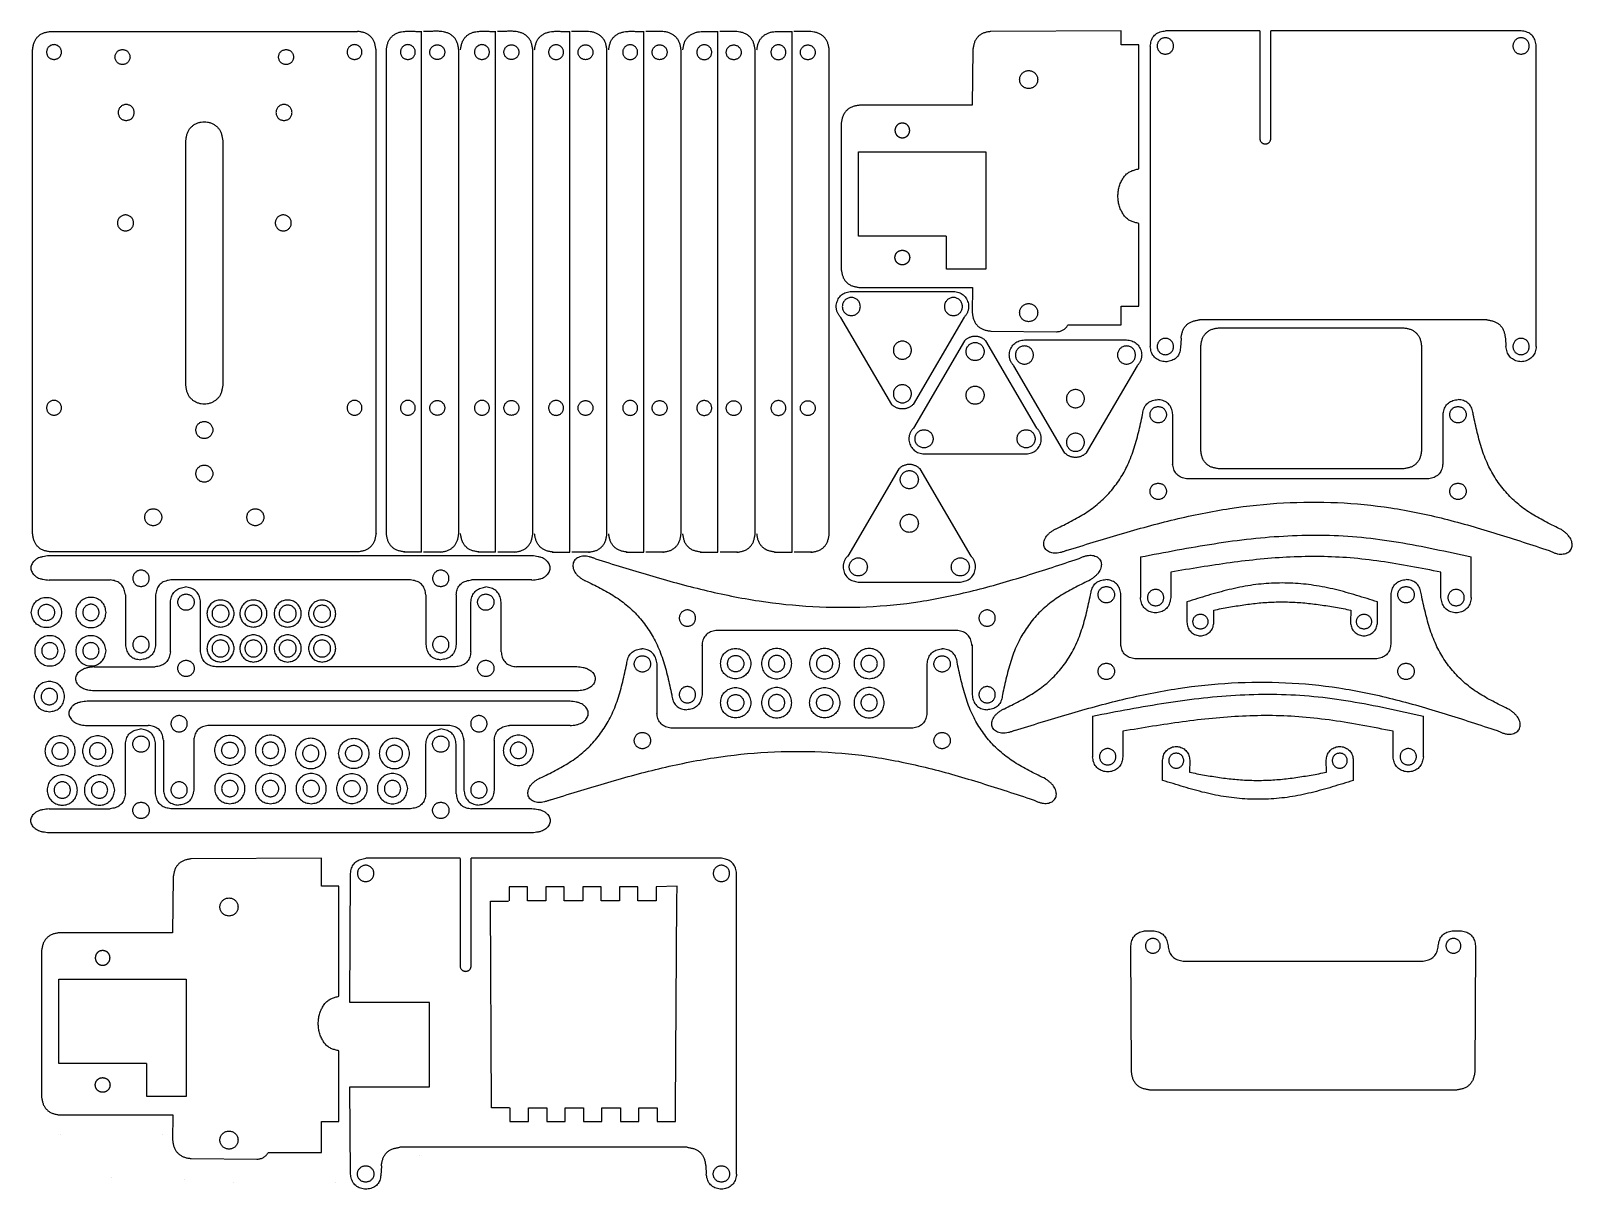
# Model space of a CAD drawing. Extents: x 7 to 258, y 12 to 200.
import ezdxf

# ---------------------------------------------------------------- set-up
doc = ezdxf.new("R2010")
doc.units = 0
for name, color, linetype in [('Base', 7, 'CONTINUOUS'), ('camera', 7, 'CONTINUOUS'), ('spacers', 7, 'CONTINUOUS'), ('top', 7, 'CONTINUOUS')]:
    doc.layers.add(name, color=color, linetype=linetype)

msp = doc.modelspace()

# ---------------------------------------------------------------- linework, layer by layer
at = {"layer": 'Base', "color": 7}
for points in [[(10.146332, 200.296399), (60.146331, 200.296399)], [(70.563751, 115.399984), (70.563751, 200.296405)], [(82.646176, 115.399984), (82.646176, 200.296405)], [(94.7286, 115.384188), (94.7286, 200.280609)], [(106.811022, 115.384188), (106.811022, 200.280609)], [(118.893446, 115.368392), (118.893446, 200.264813)], [(130.97587, 115.368392), (130.97587, 200.264813)], [(7.146332, 118.415776), (7.146332, 197.296399)], [(63.14633, 118.415776), (63.14633, 197.296399)], [(64.839664, 118.415776), (64.839664, 197.296405)], [(76.639866, 118.399983), (76.639866, 197.280606)], [(88.72229, 118.399983), (88.72229, 197.280606)], [(100.804712, 118.384187), (100.804712, 197.26481)], [(112.887136, 118.384187), (112.887136, 197.26481)], [(124.969561, 118.368391), (124.969561, 197.249014)], [(137.051985, 118.368391), (137.051985, 197.249014)], [(63.14633, 118.415776), (63.14633, 118.415776)], [(60.146331, 115.415777), (10.146332, 115.415777)], [(67.696368, 115.41911), (70.563751, 115.41911)], [(73.783162, 115.403314), (70.915778, 115.403314)], [(79.778792, 115.41911), (82.646176, 115.41911)], [(85.865586, 115.403314), (82.998203, 115.403314)], [(91.861217, 115.403314), (94.7286, 115.403314)], [(97.948008, 115.387518), (95.080624, 115.387518)], [(103.943638, 115.403314), (106.811022, 115.403314)], [(110.030432, 115.387518), (107.163049, 115.387518)], [(116.026063, 115.387518), (118.893446, 115.387518)], [(122.112857, 115.371722), (119.245473, 115.371722)], [(128.108487, 115.387518), (130.97587, 115.387518)], [(134.195281, 115.371722), (131.327898, 115.371722)]]:
    msp.add_lwpolyline(points, dxfattribs=at)
at = {"layer": 'Base', "color": 3}
for points in [[(21.81133, 197.3356), (21.81133, 197.3356)], [(48.481333, 197.3356), (48.481333, 197.3356)], [(10.646331, 195.702908), (10.646331, 195.702908)], [(59.646332, 195.702908), (59.646332, 195.702908)], [(68.339657, 195.702913), (68.339657, 195.702913)], [(73.139873, 195.687117), (73.139873, 195.687117)], [(80.422081, 195.702913), (80.422081, 195.702913)], [(85.222297, 195.687117), (85.222297, 195.687117)], [(92.504506, 195.687117), (92.504506, 195.687117)], [(97.304719, 195.671321), (97.304719, 195.671321)], [(104.586927, 195.687117), (104.586927, 195.687117)], [(109.387143, 195.671321), (109.387143, 195.671321)], [(116.669352, 195.671321), (116.669352, 195.671321)], [(121.469568, 195.655525), (121.469568, 195.655525)], [(128.751776, 195.671321), (128.751776, 195.671321)], [(133.551992, 195.655525), (133.551992, 195.655525)], [(22.415858, 185.751586), (22.415858, 185.751586)], [(48.143109, 185.751586), (48.143109, 185.751586)], [(32.146339, 142.515296), (32.146339, 182.559737)], [(38.146327, 182.559737), (38.146327, 142.515296)], [(22.30155, 167.751585), (22.30155, 167.751585)], [(48.028809, 167.751585), (48.028809, 167.751585)], [(10.646331, 137.702905), (10.646331, 137.702905)], [(59.646332, 137.702905), (59.646332, 137.702905)], [(68.339657, 137.702911), (68.339657, 137.702911)], [(73.139873, 137.687115), (73.139873, 137.687115)], [(80.422081, 137.702911), (80.422081, 137.702911)], [(85.222297, 137.687115), (85.222297, 137.687115)], [(92.504506, 137.687115), (92.504506, 137.687115)], [(97.304719, 137.671319), (97.304719, 137.671319)], [(104.586927, 137.687115), (104.586927, 137.687115)], [(109.387143, 137.671319), (109.387143, 137.671319)], [(116.669352, 137.671319), (116.669352, 137.671319)], [(121.469568, 137.655523), (121.469568, 137.655523)], [(128.751776, 137.671319), (128.751776, 137.671319)], [(133.551992, 137.655523), (133.551992, 137.655523)], [(33.755959, 135.299961), (33.755959, 135.299961)], [(33.755954, 128.188556), (33.755954, 128.188556)], [(25.434708, 121.077149), (25.434708, 121.077149)], [(42.077205, 121.077149), (42.077205, 121.077149)]]:
    msp.add_lwpolyline(points, dxfattribs=at)
at = {"layer": 'Base', "color": 7}
for points, knots in [([(7.146332, 197.296399), (7.173552, 197.471474), (7.22766, 197.819494), (7.345235, 198.332804), (7.536669, 198.81892), (7.827464, 199.250246), (8.192488, 199.615268), (8.623814, 199.906062), (9.109929, 200.097496), (9.623238, 200.215071), (9.971258, 200.269179), (10.146332, 200.296399)], [0, 0, 0, 0, 0.531491, 1.056519, 1.577132, 2.088875, 2.605482, 3.117226, 3.637837, 4.162865, 4.694355, 4.694355, 4.694355, 4.694355]), ([(63.14633, 197.296399), (63.119111, 197.471474), (63.065003, 197.819494), (62.947428, 198.332804), (62.755994, 198.81892), (62.465199, 199.250246), (62.100175, 199.615268), (61.668849, 199.906062), (61.182734, 200.097496), (60.669425, 200.215071), (60.321405, 200.269179), (60.146331, 200.296399)], [0, 0, 0, 0, 0.531491, 1.056519, 1.577132, 2.088875, 2.605482, 3.117226, 3.637837, 4.162865, 4.694355, 4.694355, 4.694355, 4.694355]), ([(64.839664, 197.296405), (64.866892, 197.471913), (64.920969, 197.820482), (65.038386, 198.333843), (65.22958, 198.818675), (65.521205, 199.24727), (65.887239, 199.61062), (66.318407, 199.904743), (66.801769, 200.110887), (67.31482, 200.237979), (67.879106, 200.308723), (68.487284, 200.328217), (69.134563, 200.312598), (69.645027, 200.296411), (70.019583, 200.294783), (70.258013, 200.295654), (70.428337, 200.29638), (70.530531, 200.296425), (70.564592, 200.296419), (70.5873, 200.29641), (70.598654, 200.296405)], [0, 0, 0, 0, 0.532779, 1.058126, 1.57721, 2.086034, 2.601511, 3.116186, 3.642255, 4.169006, 4.696968, 5.345598, 5.99247, 6.639257, 6.877645, 7.116098, 7.354557, 7.388618, 7.42268, 7.456741, 7.456741, 7.456741, 7.456741]), ([(76.639866, 197.280609), (76.612638, 197.456118), (76.558561, 197.804686), (76.441143, 198.318048), (76.249946, 198.802879), (75.958323, 199.231474), (75.59229, 199.594824), (75.161122, 199.888948), (74.677761, 200.095091), (74.16471, 200.222183), (73.600424, 200.292927), (72.992245, 200.312421), (72.344966, 200.296802), (71.834502, 200.280615), (71.459947, 200.278987), (71.221516, 200.279858), (71.051193, 200.280584), (70.948999, 200.280629), (70.914937, 200.280623), (70.89223, 200.280614), (70.880876, 200.280609)], [0, 0, 0, 0, 0.532779, 1.058126, 1.577211, 2.086034, 2.601511, 3.116185, 3.642254, 4.169005, 4.696967, 5.345597, 5.992469, 6.639256, 6.877644, 7.116097, 7.354556, 7.388617, 7.422679, 7.45674, 7.45674, 7.45674, 7.45674]), ([(76.922088, 197.296405), (76.949316, 197.471913), (77.003393, 197.820482), (77.120811, 198.333844), (77.312008, 198.818674), (77.60363, 199.24727), (77.969664, 199.61062), (78.400832, 199.904743), (78.884193, 200.110887), (79.397244, 200.237979), (79.96153, 200.308723), (80.569709, 200.328217), (81.216988, 200.312598), (81.727452, 200.296411), (82.102007, 200.294783), (82.340438, 200.295654), (82.510761, 200.29638), (82.612955, 200.296425), (82.647017, 200.296419), (82.669724, 200.29641), (82.681078, 200.296405)], [0, 0, 0, 0, 0.532779, 1.058126, 1.577211, 2.086034, 2.60151, 3.116185, 3.642254, 4.169006, 4.696968, 5.345597, 5.992469, 6.639256, 6.877644, 7.116097, 7.354556, 7.388618, 7.422679, 7.45674, 7.45674, 7.45674, 7.45674]), ([(88.72229, 197.280609), (88.695062, 197.456118), (88.640985, 197.804686), (88.523566, 198.318047), (88.332371, 198.802879), (88.040747, 199.231473), (87.674714, 199.594824), (87.243546, 199.888948), (86.760185, 200.095091), (86.247134, 200.222183), (85.682848, 200.292927), (85.07467, 200.312421), (84.427391, 200.296802), (83.916927, 200.280615), (83.542371, 200.278987), (83.30394, 200.279858), (83.133617, 200.280584), (83.031423, 200.280629), (82.997362, 200.280623), (82.974654, 200.280614), (82.9633, 200.280609)], [0, 0, 0, 0, 0.532779, 1.058126, 1.577211, 2.086034, 2.60151, 3.116185, 3.642254, 4.169005, 4.696967, 5.345597, 5.992469, 6.639255, 6.877644, 7.116098, 7.354556, 7.388617, 7.422679, 7.45674, 7.45674, 7.45674, 7.45674]), ([(89.004513, 197.280609), (89.031741, 197.456118), (89.085817, 197.804686), (89.203235, 198.318048), (89.394432, 198.802879), (89.686055, 199.231474), (90.052089, 199.594824), (90.483256, 199.888948), (90.966618, 200.095091), (91.479669, 200.222183), (92.043955, 200.292927), (92.652133, 200.312421), (93.299412, 200.296802), (93.809876, 200.280615), (94.184431, 200.278987), (94.422862, 200.279858), (94.593186, 200.280584), (94.69538, 200.280629), (94.729441, 200.280623), (94.752149, 200.280614), (94.763503, 200.280609)], [0, 0, 0, 0, 0.532779, 1.058126, 1.577211, 2.086034, 2.601511, 3.116185, 3.642254, 4.169005, 4.696967, 5.345597, 5.992469, 6.639256, 6.877644, 7.116097, 7.354556, 7.388617, 7.422679, 7.45674, 7.45674, 7.45674, 7.45674]), ([(100.804712, 197.26481), (100.777484, 197.440319), (100.723407, 197.788889), (100.60599, 198.302251), (100.414796, 198.787084), (100.123169, 199.215677), (99.757136, 199.579028), (99.325968, 199.873152), (98.842607, 200.079295), (98.329556, 200.206387), (97.76527, 200.277131), (97.157091, 200.296624), (96.509812, 200.281006), (95.999348, 200.264816), (95.624793, 200.263189), (95.386362, 200.264062), (95.216039, 200.264788), (95.113845, 200.264833), (95.079783, 200.264827), (95.057076, 200.264818), (95.045722, 200.264813)], [0, 0, 0, 0, 0.532781, 1.058129, 1.577213, 2.086037, 2.601514, 3.116189, 3.642257, 4.169009, 4.696971, 5.3456, 5.992472, 6.639259, 6.877648, 7.1161, 7.35456, 7.388621, 7.422682, 7.456744, 7.456744, 7.456744, 7.456744]), ([(101.086934, 197.280609), (101.114162, 197.456118), (101.168239, 197.804686), (101.285657, 198.318048), (101.476854, 198.802879), (101.768477, 199.231474), (102.13451, 199.594824), (102.565678, 199.888948), (103.049039, 200.095091), (103.56209, 200.222183), (104.126376, 200.292927), (104.734555, 200.312421), (105.381834, 200.296802), (105.892298, 200.280615), (106.266853, 200.278987), (106.505284, 200.279858), (106.675607, 200.280584), (106.777801, 200.280629), (106.811863, 200.280623), (106.83457, 200.280614), (106.845924, 200.280609)], [0, 0, 0, 0, 0.532779, 1.058126, 1.577211, 2.086034, 2.601511, 3.116185, 3.642254, 4.169005, 4.696967, 5.345597, 5.992469, 6.639256, 6.877644, 7.116097, 7.354556, 7.388617, 7.422679, 7.45674, 7.45674, 7.45674, 7.45674]), ([(112.887136, 197.26481), (112.859908, 197.440319), (112.805831, 197.788889), (112.688412, 198.302251), (112.497217, 198.787083), (112.205593, 199.215677), (111.83956, 199.579028), (111.408392, 199.873152), (110.925031, 200.079295), (110.41198, 200.206387), (109.847694, 200.277131), (109.239516, 200.296624), (108.592237, 200.281006), (108.081773, 200.264816), (107.707217, 200.263189), (107.468786, 200.264062), (107.298463, 200.264788), (107.196269, 200.264833), (107.162208, 200.264827), (107.1395, 200.264818), (107.128146, 200.264813)], [0, 0, 0, 0, 0.532781, 1.058129, 1.577214, 2.086037, 2.601513, 3.116188, 3.642256, 4.169008, 4.69697, 5.345599, 5.992471, 6.639258, 6.877647, 7.1161, 7.354559, 7.38862, 7.422681, 7.456743, 7.456743, 7.456743, 7.456743]), ([(113.169359, 197.26481), (113.196587, 197.440319), (113.250663, 197.788889), (113.368081, 198.302251), (113.559278, 198.787083), (113.850901, 199.215678), (114.216935, 199.579028), (114.648102, 199.873152), (115.131464, 200.079295), (115.644514, 200.206387), (116.208801, 200.277131), (116.816979, 200.296624), (117.464258, 200.281006), (117.974722, 200.264816), (118.349277, 200.263189), (118.587708, 200.264062), (118.758032, 200.264788), (118.860226, 200.264833), (118.894287, 200.264827), (118.916995, 200.264818), (118.928348, 200.264813)], [0, 0, 0, 0, 0.532781, 1.058129, 1.577214, 2.086037, 2.601513, 3.116188, 3.642257, 4.169008, 4.69697, 5.3456, 5.992472, 6.639258, 6.877647, 7.116099, 7.354559, 7.38862, 7.422682, 7.456743, 7.456743, 7.456743, 7.456743]), ([(124.969561, 197.249014), (124.942333, 197.424524), (124.888256, 197.773094), (124.770838, 198.286456), (124.57964, 198.771286), (124.288019, 199.199882), (123.921985, 199.563232), (123.490817, 199.857356), (123.007455, 200.063499), (122.494404, 200.190591), (121.930118, 200.261335), (121.32194, 200.280829), (120.674661, 200.26521), (120.164197, 200.24902), (119.789642, 200.247393), (119.551211, 200.248266), (119.380888, 200.248992), (119.278694, 200.249037), (119.244632, 200.249031), (119.221925, 200.249022), (119.210571, 200.249017)], [0, 0, 0, 0, 0.532782, 1.058129, 1.577214, 2.086036, 2.601513, 3.116188, 3.642258, 4.169009, 4.69697, 5.3456, 5.992472, 6.639259, 6.877647, 7.1161, 7.354559, 7.38862, 7.422682, 7.456743, 7.456743, 7.456743, 7.456743]), ([(125.251783, 197.26481), (125.279011, 197.440319), (125.333088, 197.788889), (125.450505, 198.302251), (125.641703, 198.787083), (125.933326, 199.215678), (126.299359, 199.579028), (126.730527, 199.873152), (127.213888, 200.079295), (127.726939, 200.206387), (128.291225, 200.277131), (128.899404, 200.296624), (129.546684, 200.281006), (130.057148, 200.264816), (130.431703, 200.263189), (130.670133, 200.264062), (130.840456, 200.264788), (130.94265, 200.264833), (130.976711, 200.264827), (130.999419, 200.264818), (131.010773, 200.264813)], [0, 0, 0, 0, 0.532781, 1.058129, 1.577214, 2.086037, 2.601513, 3.116188, 3.642257, 4.169008, 4.69697, 5.3456, 5.992473, 6.639261, 6.877648, 7.1161, 7.354559, 7.38862, 7.422682, 7.456743, 7.456743, 7.456743, 7.456743]), ([(137.051985, 197.249014), (137.024757, 197.424524), (136.97068, 197.773094), (136.853263, 198.286456), (136.662065, 198.771286), (136.370444, 199.199882), (136.004409, 199.563232), (135.573241, 199.857356), (135.08988, 200.0635), (134.576829, 200.190591), (134.012543, 200.261335), (133.404364, 200.280829), (132.757086, 200.26521), (132.246622, 200.24902), (131.872066, 200.247393), (131.633636, 200.248266), (131.463312, 200.248992), (131.361118, 200.249037), (131.327057, 200.249031), (131.304349, 200.249022), (131.292995, 200.249017)], [0, 0, 0, 0, 0.532782, 1.058129, 1.577214, 2.086036, 2.601513, 3.116188, 3.642257, 4.169008, 4.69697, 5.3456, 5.992472, 6.639259, 6.877647, 7.1161, 7.354559, 7.38862, 7.422682, 7.456743, 7.456743, 7.456743, 7.456743]), ([(10.146332, 115.415777), (9.971258, 115.442996), (9.623238, 115.497105), (9.109929, 115.61468), (8.623814, 115.806114), (8.192488, 116.096908), (7.827464, 116.461932), (7.536669, 116.893258), (7.345235, 117.379374), (7.22766, 117.892683), (7.173552, 118.240703), (7.146332, 118.415776)], [0, 0, 0, 0, 0.53149, 1.056517, 1.577129, 2.088873, 2.605481, 3.117225, 3.637837, 4.162865, 4.694354, 4.694354, 4.694354, 4.694354]), ([(63.14633, 118.415776), (63.119111, 118.240703), (63.065002, 117.892683), (62.947427, 117.379374), (62.75599, 116.89326), (62.465199, 116.461932), (62.100175, 116.096908), (61.668849, 115.806114), (61.182734, 115.61468), (60.669425, 115.497105), (60.321405, 115.442996), (60.146331, 115.415777)], [0, 0, 0, 0, 0.531489, 1.056517, 1.57713, 2.088873, 2.60548, 3.117224, 3.637836, 4.162863, 4.694353, 4.694353, 4.694353, 4.694353]), ([(67.839663, 115.41578), (67.664589, 115.442999), (67.31657, 115.497107), (66.803261, 115.614683), (66.317145, 115.806116), (65.885819, 116.096911), (65.520795, 116.461935), (65.230001, 116.893261), (65.038566, 117.379375), (64.920992, 117.892684), (64.866883, 118.240703), (64.839664, 118.415776)], [0, 0, 0, 0, 0.53149, 1.056517, 1.577129, 2.088873, 2.605481, 3.117225, 3.637835, 4.162863, 4.694351, 4.694351, 4.694351, 4.694351]), ([(73.639866, 115.399984), (73.81494, 115.427203), (74.16296, 115.481311), (74.676269, 115.598887), (75.162384, 115.79032), (75.59371, 116.081115), (75.958734, 116.446138), (76.249525, 116.877466), (76.440963, 117.363579), (76.558538, 117.876889), (76.612646, 118.224909), (76.639866, 118.399983)], [0, 0, 0, 0, 0.53149, 1.056517, 1.577129, 2.088873, 2.60548, 3.117224, 3.637834, 4.162863, 4.694353, 4.694353, 4.694353, 4.694353]), ([(79.922088, 115.41578), (79.747014, 115.442999), (79.398994, 115.497107), (78.885685, 115.614683), (78.39957, 115.806116), (77.968244, 116.096911), (77.603221, 116.461935), (77.312429, 116.893261), (77.120991, 117.379375), (77.003416, 117.892684), (76.949308, 118.240703), (76.922088, 118.415776)], [0, 0, 0, 0, 0.53149, 1.056517, 1.577129, 2.088872, 2.605479, 3.117223, 3.637834, 4.162862, 4.69435, 4.69435, 4.69435, 4.69435]), ([(85.722291, 115.399984), (85.897365, 115.427203), (86.245384, 115.481311), (86.758693, 115.598887), (87.244809, 115.79032), (87.676135, 116.081115), (88.041159, 116.446139), (88.331953, 116.877465), (88.523388, 117.36358), (88.640962, 117.876889), (88.695071, 118.224909), (88.72229, 118.399983)], [0, 0, 0, 0, 0.53149, 1.056517, 1.577129, 2.088873, 2.605481, 3.117225, 3.637835, 4.162864, 4.694354, 4.694354, 4.694354, 4.694354]), ([(92.004512, 115.399984), (91.829438, 115.427203), (91.481418, 115.481311), (90.968109, 115.598887), (90.481994, 115.79032), (90.050668, 116.081115), (89.685644, 116.446139), (89.39485, 116.877465), (89.203415, 117.36358), (89.08584, 117.876889), (89.031732, 118.224909), (89.004513, 118.399983)], [0, 0, 0, 0, 0.53149, 1.056517, 1.577129, 2.088873, 2.605481, 3.117225, 3.637835, 4.162864, 4.694354, 4.694354, 4.694354, 4.694354]), ([(97.804712, 115.384188), (97.979786, 115.411407), (98.327806, 115.465515), (98.841115, 115.583091), (99.32723, 115.774524), (99.758556, 116.065319), (100.12358, 116.430342), (100.414371, 116.86167), (100.605809, 117.347783), (100.723384, 117.861093), (100.777492, 118.209113), (100.804712, 118.384187)], [0, 0, 0, 0, 0.53149, 1.056517, 1.577129, 2.088873, 2.60548, 3.117224, 3.637834, 4.162863, 4.694353, 4.694353, 4.694353, 4.694353]), ([(104.086934, 115.399984), (103.91186, 115.427203), (103.563841, 115.481312), (103.050533, 115.598886), (102.564418, 115.790321), (102.13309, 116.081115), (101.768066, 116.446139), (101.477271, 116.877465), (101.285837, 117.36358), (101.168262, 117.876889), (101.114154, 118.224909), (101.086934, 118.399983)], [0, 0, 0, 0, 0.531489, 1.056516, 1.577126, 2.088872, 2.605481, 3.117225, 3.637835, 4.162863, 4.694354, 4.694354, 4.694354, 4.694354]), ([(109.887137, 115.384188), (110.062211, 115.411407), (110.41023, 115.465515), (110.923539, 115.583091), (111.409655, 115.774524), (111.840981, 116.065319), (112.206005, 116.430343), (112.496799, 116.861669), (112.688234, 117.347784), (112.805808, 117.861093), (112.859917, 118.209113), (112.887136, 118.384187)], [0, 0, 0, 0, 0.53149, 1.056517, 1.577129, 2.088873, 2.605481, 3.117225, 3.637835, 4.162864, 4.694354, 4.694354, 4.694354, 4.694354]), ([(116.169358, 115.384188), (115.994284, 115.411407), (115.646264, 115.465515), (115.132955, 115.583091), (114.64684, 115.774524), (114.215514, 116.065319), (113.85049, 116.430342), (113.559699, 116.86167), (113.368261, 117.347783), (113.250686, 117.861093), (113.196578, 118.209113), (113.169359, 118.384187)], [0, 0, 0, 0, 0.53149, 1.056517, 1.577129, 2.088873, 2.60548, 3.117224, 3.637834, 4.162863, 4.694353, 4.694353, 4.694353, 4.694353]), ([(121.969561, 115.368392), (122.144635, 115.395611), (122.492655, 115.44972), (123.005964, 115.567295), (123.492079, 115.758728), (123.923405, 116.049523), (124.288429, 116.414547), (124.579224, 116.845873), (124.770658, 117.331988), (124.888233, 117.845297), (124.942341, 118.193317), (124.969561, 118.368391)], [0, 0, 0, 0, 0.53149, 1.056517, 1.577129, 2.088873, 2.605481, 3.117225, 3.637835, 4.162864, 4.694354, 4.694354, 4.694354, 4.694354]), ([(128.251783, 115.384188), (128.076708, 115.411407), (127.728689, 115.465515), (127.21538, 115.583091), (126.729264, 115.774524), (126.297938, 116.065319), (125.932914, 116.430343), (125.64212, 116.861669), (125.450685, 117.347784), (125.333111, 117.861093), (125.279003, 118.209113), (125.251783, 118.384187)], [0, 0, 0, 0, 0.53149, 1.056517, 1.577129, 2.088873, 2.605481, 3.117225, 3.637835, 4.162864, 4.694354, 4.694354, 4.694354, 4.694354]), ([(134.051985, 115.368392), (134.22706, 115.395611), (134.575079, 115.44972), (135.088388, 115.567295), (135.574503, 115.758728), (136.005829, 116.049523), (136.370852, 116.414547), (136.661645, 116.845873), (136.85308, 117.331988), (136.970657, 117.845297), (137.024765, 118.193317), (137.051985, 118.368391)], [0, 0, 0, 0, 0.53149, 1.056517, 1.577129, 2.088872, 2.605479, 3.117223, 3.637834, 4.162862, 4.694353, 4.694353, 4.694353, 4.694353])]:
    msp.add_open_spline(points, degree=3, knots=knots, dxfattribs=at)
at = {"layer": 'Base', "color": 3}
for points, knots in [([(10.646331, 195.702908), (10.575279, 195.713984), (10.434307, 195.735959), (10.227043, 195.783527), (10.031772, 195.86089), (9.859821, 195.979437), (9.713635, 196.128074), (9.593026, 196.302097), (9.50262, 196.495502), (9.446351, 196.702587), (9.427025, 196.91594), (9.446381, 197.129442), (9.502401, 197.336607), (9.59256, 197.529204), (9.714031, 197.700968), (9.861202, 197.848101), (10.03288, 197.969508), (10.225308, 198.059704), (10.432477, 198.115761), (10.646331, 198.135077), (10.860185, 198.115761), (11.067354, 198.059704), (11.259782, 197.969508), (11.431459, 197.848101), (11.578629, 197.700967), (11.700102, 197.529204), (11.790261, 197.336606), (11.846281, 197.129441), (11.865637, 196.915939), (11.846311, 196.702585), (11.790042, 196.495502), (11.699636, 196.302097), (11.579028, 196.128074), (11.43284, 195.979437), (11.260889, 195.860892), (11.065618, 195.783527), (10.858354, 195.735959), (10.717383, 195.713984), (10.646331, 195.702908)], [0, 0, 0, 0, 0.21571, 0.427985, 0.636909, 0.841548, 1.049679, 1.259185, 1.473768, 1.687024, 1.899781, 2.113029, 2.326762, 2.540449, 2.747617, 2.954748, 3.161819, 3.3753, 3.588935, 3.802505, 4.016076, 4.22971, 4.443192, 4.650262, 4.857392, 5.064562, 5.278248, 5.491983, 5.705232, 5.917987, 6.131243, 6.345826, 6.55533, 6.763462, 6.968104, 7.177026, 7.3893, 7.60501, 7.60501, 7.60501, 7.60501]), ([(21.81133, 197.3356), (21.739566, 197.324363), (21.597179, 197.302067), (21.387839, 197.253897), (21.190548, 197.175653), (21.016747, 197.055799), (20.868923, 196.905487), (20.746971, 196.729582), (20.655497, 196.534185), (20.5985, 196.325035), (20.578891, 196.109528), (20.598531, 195.89387), (20.655275, 195.684636), (20.746501, 195.49006), (20.869327, 195.316449), (21.01815, 195.167664), (21.191673, 195.044904), (21.386077, 194.953642), (21.595314, 194.896861), (21.81133, 194.877263), (22.027345, 194.896861), (22.236583, 194.953642), (22.430987, 195.044904), (22.60451, 195.167664), (22.753333, 195.316449), (22.876159, 195.49006), (22.967385, 195.684636), (23.024129, 195.89387), (23.043769, 196.109528), (23.02416, 196.325035), (22.967162, 196.534186), (22.875685, 196.729581), (22.753737, 196.905488), (22.605913, 197.055799), (22.432112, 197.175653), (22.234821, 197.253897), (22.025481, 197.302067), (21.883094, 197.324363), (21.81133, 197.3356)], [0, 0, 0, 0, 0.217896, 0.432328, 0.643375, 0.850307, 1.060772, 1.272646, 1.48944, 1.70487, 1.91976, 2.135151, 2.351066, 2.566953, 2.776453, 2.985901, 3.195301, 3.410978, 3.626792, 3.84251, 4.058227, 4.274042, 4.489718, 4.699119, 4.908566, 5.118066, 5.333953, 5.549868, 5.765259, 5.980149, 6.195579, 6.412375, 6.624247, 6.834712, 7.041644, 7.252691, 7.467123, 7.685018, 7.685018, 7.685018, 7.685018]), ([(48.481333, 197.3356), (48.409568, 197.324363), (48.267178, 197.302067), (48.057835, 197.253896), (47.860541, 197.175654), (47.686738, 197.055799), (47.538914, 196.905487), (47.416963, 196.729582), (47.325487, 196.534186), (47.268489, 196.325035), (47.24888, 196.109528), (47.26852, 195.893869), (47.325264, 195.684636), (47.41649, 195.49006), (47.539317, 195.316449), (47.688141, 195.167665), (47.861666, 195.044903), (48.056073, 194.95364), (48.265314, 194.896859), (48.481331, 194.877263), (48.697345, 194.896861), (48.906579, 194.953643), (49.100981, 195.044904), (49.274503, 195.167666), (49.423323, 195.316451), (49.54615, 195.490062), (49.637374, 195.684638), (49.694118, 195.89387), (49.713758, 196.109528), (49.694148, 196.325035), (49.637151, 196.534186), (49.545674, 196.729581), (49.423726, 196.905487), (49.275905, 197.055799), (49.102106, 197.175654), (48.904817, 197.253896), (48.695481, 197.302068), (48.553096, 197.324363), (48.481333, 197.3356)], [0, 0, 0, 0, 0.217899, 0.432334, 0.643386, 0.850318, 1.060783, 1.272656, 1.489452, 1.704882, 1.919772, 2.135163, 2.351079, 2.566965, 2.776466, 2.985914, 3.195315, 3.410996, 3.626814, 3.842535, 4.058249, 4.27406, 4.489735, 4.699134, 4.908581, 5.118082, 5.333967, 5.549881, 5.765272, 5.980162, 6.195592, 6.412387, 6.624259, 6.834723, 7.041652, 7.252698, 7.467126, 7.685019, 7.685019, 7.685019, 7.685019]), ([(59.646332, 195.702908), (59.57528, 195.713984), (59.434308, 195.735959), (59.227044, 195.783527), (59.031772, 195.860891), (58.859822, 195.979437), (58.713634, 196.128073), (58.593027, 196.302097), (58.502621, 196.495502), (58.446352, 196.702587), (58.427025, 196.91594), (58.446382, 197.129442), (58.502402, 197.336607), (58.592561, 197.529204), (58.714032, 197.700968), (58.861203, 197.848101), (59.032881, 197.969508), (59.225309, 198.059704), (59.432477, 198.115761), (59.646332, 198.135077), (59.860187, 198.115761), (60.067357, 198.059704), (60.259785, 197.969508), (60.431461, 197.848101), (60.578632, 197.700967), (60.700103, 197.529204), (60.790262, 197.336606), (60.846282, 197.129441), (60.865638, 196.915939), (60.846312, 196.702585), (60.790043, 196.495502), (60.699637, 196.302097), (60.579029, 196.128074), (60.432842, 195.979437), (60.260892, 195.860891), (60.06562, 195.783527), (59.858356, 195.735959), (59.717384, 195.713984), (59.646332, 195.702908)], [0, 0, 0, 0, 0.21571, 0.427985, 0.636909, 0.841548, 1.049679, 1.259185, 1.473768, 1.687025, 1.899781, 2.113029, 2.326762, 2.540449, 2.747617, 2.954749, 3.161819, 3.375301, 3.588935, 3.802506, 4.016077, 4.229713, 4.443194, 4.650263, 4.857394, 5.064563, 5.278249, 5.491984, 5.705233, 5.917988, 6.131244, 6.345827, 6.555331, 6.763463, 6.968102, 7.177026, 7.389301, 7.605011, 7.605011, 7.605011, 7.605011]), ([(68.339657, 195.702913), (68.268605, 195.713989), (68.127633, 195.735962), (67.920369, 195.78353), (67.725098, 195.860897), (67.553147, 195.979442), (67.40696, 196.128078), (67.286351, 196.3021), (67.195946, 196.495505), (67.139677, 196.702589), (67.12035, 196.915943), (67.139707, 197.129445), (67.195727, 197.336609), (67.285886, 197.529206), (67.407357, 197.70097), (67.554527, 197.848103), (67.726205, 197.969508), (67.918631, 198.059706), (68.125802, 198.115762), (68.339656, 198.13508), (68.553511, 198.115764), (68.760681, 198.059706), (68.953108, 197.969508), (69.124786, 197.848103), (69.271955, 197.700969), (69.393428, 197.529207), (69.483587, 197.336609), (69.539606, 197.129445), (69.558963, 196.915943), (69.539637, 196.702589), (69.483368, 196.495505), (69.392962, 196.3021), (69.272352, 196.128078), (69.126165, 195.979442), (68.954213, 195.860897), (68.758943, 195.78353), (68.551679, 195.735963), (68.410708, 195.713989), (68.339657, 195.702913)], [0, 0, 0, 0, 0.215709, 0.427984, 0.63691, 0.841549, 1.049679, 1.259183, 1.473766, 1.687023, 1.899779, 2.113027, 2.326761, 2.540447, 2.747616, 2.954746, 3.161814, 3.375296, 3.588932, 3.802503, 4.016074, 4.229709, 4.443193, 4.65026, 4.85739, 5.064559, 5.278246, 5.491979, 5.705227, 5.917984, 6.13124, 6.345823, 6.555328, 6.763459, 6.968099, 7.177023, 7.389298, 7.605006, 7.605006, 7.605006, 7.605006]), ([(73.139873, 195.687117), (73.210925, 195.698193), (73.351897, 195.720167), (73.559162, 195.767734), (73.754432, 195.845101), (73.926383, 195.963646), (74.07257, 196.112282), (74.193178, 196.286305), (74.283586, 196.479708), (74.339854, 196.686794), (74.359179, 196.900147), (74.339823, 197.113649), (74.283804, 197.320814), (74.193644, 197.51341), (74.072173, 197.685174), (73.925003, 197.832307), (73.753325, 197.953712), (73.560898, 198.043909), (73.353727, 198.099966), (73.139873, 198.11928), (72.926019, 198.099966), (72.718849, 198.04391), (72.526423, 197.953711), (72.354744, 197.832307), (72.207573, 197.685174), (72.086102, 197.513411), (71.995943, 197.320813), (71.939923, 197.113649), (71.920567, 196.900147), (71.939893, 196.686793), (71.996162, 196.479709), (72.086568, 196.286304), (72.207176, 196.112282), (72.353364, 195.963646), (72.525316, 195.845102), (72.720586, 195.767734), (72.927849, 195.720166), (73.068821, 195.698193), (73.139873, 195.687117)], [0, 0, 0, 0, 0.21571, 0.427985, 0.63691, 0.841549, 1.049679, 1.259183, 1.473767, 1.687023, 1.89978, 2.113027, 2.326761, 2.540448, 2.747616, 2.954746, 3.161814, 3.375298, 3.588933, 3.802503, 4.016074, 4.229708, 4.44319, 4.650259, 4.85739, 5.064558, 5.278245, 5.491979, 5.705226, 5.917983, 6.13124, 6.345823, 6.555327, 6.763458, 6.968098, 7.177022, 7.389296, 7.605005, 7.605005, 7.605005, 7.605005]), ([(80.422081, 195.702913), (80.351029, 195.713989), (80.210057, 195.735962), (80.002793, 195.78353), (79.807522, 195.860896), (79.635572, 195.979442), (79.489386, 196.128079), (79.368776, 196.3021), (79.27837, 196.495505), (79.222101, 196.702589), (79.202775, 196.915943), (79.222131, 197.129445), (79.278151, 197.336609), (79.36831, 197.529207), (79.489783, 197.700969), (79.636952, 197.848103), (79.808629, 197.969508), (80.001057, 198.059705), (80.208227, 198.115762), (80.422081, 198.13508), (80.635936, 198.115764), (80.843105, 198.059706), (81.035531, 197.969507), (81.20721, 197.848103), (81.354381, 197.70097), (81.475852, 197.529207), (81.566011, 197.336609), (81.622031, 197.129445), (81.641387, 196.915943), (81.622061, 196.702589), (81.565792, 196.495505), (81.475387, 196.3021), (81.354778, 196.128078), (81.20859, 195.979442), (81.036638, 195.860898), (80.841368, 195.78353), (80.634105, 195.735962), (80.493133, 195.713989), (80.422081, 195.702913)], [0, 0, 0, 0, 0.215709, 0.427984, 0.63691, 0.841548, 1.049678, 1.259183, 1.473766, 1.687023, 1.899779, 2.113027, 2.32676, 2.540447, 2.747616, 2.954746, 3.161813, 3.375297, 3.588932, 3.802503, 4.016073, 4.229708, 4.44319, 4.650259, 4.85739, 5.064558, 5.278245, 5.491979, 5.705226, 5.917983, 6.13124, 6.345823, 6.555326, 6.763458, 6.968098, 7.177022, 7.389296, 7.605005, 7.605005, 7.605005, 7.605005]), ([(85.222297, 195.687117), (85.293349, 195.698193), (85.434321, 195.720166), (85.641585, 195.767734), (85.836856, 195.845101), (86.008807, 195.963646), (86.154994, 196.112282), (86.275603, 196.286304), (86.366008, 196.479709), (86.422277, 196.686793), (86.441604, 196.900147), (86.422247, 197.113649), (86.366227, 197.320813), (86.276068, 197.513411), (86.154597, 197.685174), (86.007426, 197.832307), (85.835747, 197.953711), (85.643321, 198.04391), (85.436152, 198.099966), (85.222297, 198.11928), (85.008443, 198.099966), (84.801273, 198.043909), (84.608845, 197.953712), (84.437167, 197.832307), (84.289997, 197.685174), (84.168526, 197.51341), (84.078366, 197.320814), (84.022347, 197.113649), (84.002991, 196.900147), (84.022317, 196.686794), (84.078585, 196.479708), (84.168992, 196.286305), (84.2896, 196.112282), (84.435787, 195.963646), (84.607738, 195.845101), (84.803009, 195.767734), (85.010274, 195.720166), (85.151246, 195.698193), (85.222297, 195.687117)], [0, 0, 0, 0, 0.215709, 0.427984, 0.63691, 0.841549, 1.049679, 1.259183, 1.473766, 1.687023, 1.899779, 2.113027, 2.326761, 2.540447, 2.747616, 2.954746, 3.161816, 3.375298, 3.588932, 3.802502, 4.016073, 4.229708, 4.443191, 4.650259, 4.85739, 5.064558, 5.278245, 5.491978, 5.705226, 5.917983, 6.131239, 6.345823, 6.555326, 6.763457, 6.968096, 7.177021, 7.389296, 7.605006, 7.605006, 7.605006, 7.605006]), ([(92.504506, 195.687117), (92.433454, 195.698193), (92.292482, 195.720166), (92.085217, 195.767734), (91.889947, 195.845101), (91.717996, 195.963646), (91.57181, 196.112283), (91.4512, 196.286304), (91.360795, 196.479709), (91.304525, 196.686793), (91.285199, 196.900147), (91.304556, 197.113649), (91.360576, 197.320813), (91.450734, 197.513411), (91.572207, 197.685173), (91.719376, 197.832307), (91.891054, 197.953712), (92.083481, 198.043909), (92.290651, 198.099966), (92.504506, 198.11928), (92.71836, 198.099966), (92.925529, 198.04391), (93.117955, 197.953711), (93.289635, 197.832307), (93.436805, 197.685174), (93.558277, 197.513411), (93.648435, 197.320813), (93.704455, 197.113649), (93.723812, 196.900147), (93.704486, 196.686793), (93.648216, 196.479709), (93.557811, 196.286304), (93.437201, 196.112282), (93.291014, 195.963646), (93.119062, 195.845102), (92.923793, 195.767734), (92.716529, 195.720166), (92.575557, 195.698193), (92.504506, 195.687117)], [0, 0, 0, 0, 0.215709, 0.427984, 0.63691, 0.841548, 1.049678, 1.259183, 1.473766, 1.687023, 1.899779, 2.113027, 2.32676, 2.540447, 2.747616, 2.954746, 3.161813, 3.375297, 3.588932, 3.802502, 4.016073, 4.229707, 4.443189, 4.650258, 4.857389, 5.064557, 5.278244, 5.491978, 5.705225, 5.917982, 6.131238, 6.345821, 6.555326, 6.763457, 6.968097, 7.177021, 7.389295, 7.605004, 7.605004, 7.605004, 7.605004]), ([(97.304719, 195.671321), (97.375771, 195.682397), (97.516743, 195.70437), (97.724007, 195.751938), (97.919278, 195.829305), (98.091229, 195.94785), (98.237416, 196.096486), (98.358024, 196.270509), (98.448432, 196.463912), (98.5047, 196.670998), (98.524025, 196.884351), (98.504669, 197.097853), (98.44865, 197.305018), (98.35849, 197.497614), (98.237019, 197.669378), (98.089849, 197.816511), (97.918171, 197.937916), (97.725744, 198.028113), (97.518573, 198.08417), (97.304719, 198.103484), (97.090865, 198.08417), (96.883695, 198.028114), (96.691269, 197.937915), (96.51959, 197.816511), (96.372419, 197.669378), (96.250948, 197.497615), (96.160789, 197.305018), (96.104769, 197.097853), (96.085413, 196.884351), (96.104739, 196.670997), (96.161008, 196.463913), (96.251414, 196.270508), (96.372022, 196.096486), (96.51821, 195.94785), (96.690162, 195.829306), (96.885432, 195.751938), (97.092695, 195.704371), (97.233667, 195.682397), (97.304719, 195.671321)], [0, 0, 0, 0, 0.215709, 0.427984, 0.63691, 0.841549, 1.049679, 1.259183, 1.473767, 1.687023, 1.89978, 2.113027, 2.326761, 2.540448, 2.747616, 2.954746, 3.161814, 3.375298, 3.588933, 3.802503, 4.016074, 4.229708, 4.44319, 4.650259, 4.85739, 5.064558, 5.278245, 5.491979, 5.705226, 5.917983, 6.13124, 6.345823, 6.555326, 6.763458, 6.968098, 7.177022, 7.389296, 7.605005, 7.605005, 7.605005, 7.605005]), ([(104.586927, 195.687117), (104.515875, 195.698193), (104.374903, 195.720166), (104.167639, 195.767734), (103.972368, 195.845101), (103.800417, 195.963646), (103.65423, 196.112282), (103.533622, 196.286304), (103.443216, 196.479709), (103.386947, 196.686793), (103.367621, 196.900147), (103.386977, 197.113649), (103.442997, 197.320814), (103.533156, 197.51341), (103.654627, 197.685174), (103.801797, 197.832307), (103.973475, 197.953712), (104.165902, 198.043909), (104.373073, 198.099966), (104.586927, 198.11928), (104.800781, 198.099966), (105.007951, 198.04391), (105.200377, 197.953711), (105.372056, 197.832307), (105.519227, 197.685174), (105.640698, 197.513411), (105.730857, 197.320813), (105.786877, 197.113649), (105.806233, 196.900147), (105.786907, 196.686793), (105.730638, 196.479709), (105.640232, 196.286304), (105.519624, 196.112282), (105.373436, 195.963646), (105.201484, 195.845102), (105.006214, 195.767734), (104.798951, 195.720166), (104.657979, 195.698193), (104.586927, 195.687117)], [0, 0, 0, 0, 0.215709, 0.427984, 0.63691, 0.841549, 1.049679, 1.259183, 1.473766, 1.687023, 1.899779, 2.113027, 2.326761, 2.540447, 2.747616, 2.954746, 3.161814, 3.375297, 3.588932, 3.802503, 4.016073, 4.229708, 4.443189, 4.650259, 4.85739, 5.064558, 5.278244, 5.491978, 5.705226, 5.917982, 6.131239, 6.345822, 6.555326, 6.763457, 6.968098, 7.177021, 7.389295, 7.605005, 7.605005, 7.605005, 7.605005]), ([(109.387143, 195.671321), (109.458195, 195.682397), (109.599167, 195.70437), (109.806431, 195.751938), (110.001702, 195.829305), (110.173653, 195.94785), (110.31984, 196.096486), (110.440449, 196.270508), (110.530854, 196.463913), (110.587123, 196.670997), (110.60645, 196.884351), (110.587093, 197.097853), (110.531073, 197.305018), (110.440914, 197.497615), (110.319443, 197.669378), (110.172273, 197.816511), (110.000595, 197.937916), (109.808168, 198.028113), (109.600998, 198.08417), (109.387143, 198.103484), (109.173289, 198.08417), (108.966119, 198.028113), (108.773691, 197.937916), (108.602013, 197.816511), (108.454843, 197.669378), (108.333372, 197.497614), (108.243212, 197.305018), (108.187193, 197.097853), (108.167837, 196.884351), (108.187163, 196.670998), (108.243431, 196.463912), (108.333838, 196.270509), (108.454446, 196.096486), (108.600633, 195.94785), (108.772584, 195.829305), (108.967855, 195.751938), (109.17512, 195.70437), (109.316092, 195.682397), (109.387143, 195.671321)], [0, 0, 0, 0, 0.215709, 0.427984, 0.63691, 0.841549, 1.049679, 1.259183, 1.473766, 1.687023, 1.899779, 2.113027, 2.326761, 2.540447, 2.747616, 2.954746, 3.161814, 3.375297, 3.588932, 3.802503, 4.016074, 4.229708, 4.443192, 4.65026, 4.85739, 5.064558, 5.278245, 5.491979, 5.705226, 5.917983, 6.131239, 6.345823, 6.555327, 6.763458, 6.968097, 7.177022, 7.389297, 7.605006, 7.605006, 7.605006, 7.605006]), ([(116.669352, 195.671321), (116.5983, 195.682397), (116.457328, 195.70437), (116.250063, 195.751938), (116.054793, 195.829305), (115.882842, 195.94785), (115.736656, 196.096487), (115.616046, 196.270508), (115.525641, 196.463913), (115.469371, 196.670997), (115.450045, 196.884351), (115.469402, 197.097853), (115.525422, 197.305017), (115.61558, 197.497615), (115.737053, 197.669377), (115.884222, 197.816511), (116.0559, 197.937916), (116.248327, 198.028113), (116.455497, 198.08417), (116.669351, 198.103484), (116.883206, 198.08417), (117.090375, 198.028114), (117.282801, 197.937915), (117.454481, 197.816511), (117.601651, 197.669378), (117.723123, 197.497615), (117.813281, 197.305018), (117.869301, 197.097853), (117.888658, 196.884351), (117.869332, 196.670997), (117.813062, 196.463913), (117.722657, 196.270508), (117.602047, 196.096487), (117.45586, 195.94785), (117.283908, 195.829306), (117.088639, 195.751938), (116.881375, 195.70437), (116.740403, 195.682397), (116.669352, 195.671321)], [0, 0, 0, 0, 0.215709, 0.427984, 0.63691, 0.841548, 1.049678, 1.259183, 1.473766, 1.687023, 1.899779, 2.113027, 2.32676, 2.540447, 2.747616, 2.954746, 3.161813, 3.375297, 3.588932, 3.802502, 4.016073, 4.229707, 4.443189, 4.650258, 4.857389, 5.064557, 5.278244, 5.491978, 5.705225, 5.917982, 6.131238, 6.345821, 6.555326, 6.763457, 6.968097, 7.177021, 7.389295, 7.605004, 7.605004, 7.605004, 7.605004]), ([(121.469568, 195.655525), (121.540619, 195.666601), (121.68159, 195.688575), (121.888854, 195.736142), (122.084124, 195.813509), (122.256076, 195.932054), (122.402263, 196.080691), (122.522873, 196.254712), (122.613279, 196.448117), (122.669548, 196.655201), (122.688874, 196.868555), (122.669517, 197.082057), (122.613497, 197.289221), (122.523339, 197.481819), (122.401866, 197.653581), (122.254697, 197.800715), (122.08302, 197.92212), (121.890593, 198.012318), (121.683423, 198.068374), (121.469568, 198.087689), (121.255713, 198.068374), (121.048543, 198.012317), (120.856116, 197.92212), (120.684438, 197.800715), (120.537268, 197.653582), (120.415797, 197.481819), (120.325638, 197.289222), (120.269618, 197.082057), (120.250261, 196.868555), (120.269588, 196.655201), (120.325857, 196.448117), (120.416262, 196.254712), (120.536871, 196.08069), (120.683058, 195.932054), (120.855009, 195.813509), (121.05028, 195.736142), (121.257544, 195.688575), (121.398516, 195.666601), (121.469568, 195.655525)], [0, 0, 0, 0, 0.215708, 0.427983, 0.636907, 0.841547, 1.049678, 1.259182, 1.473765, 1.687022, 1.899779, 2.113026, 2.32676, 2.540447, 2.747616, 2.954745, 3.161813, 3.375295, 3.58893, 3.802502, 4.016073, 4.229708, 4.443191, 4.650259, 4.857389, 5.064557, 5.278244, 5.491978, 5.705225, 5.917982, 6.131238, 6.345821, 6.555325, 6.763456, 6.968095, 7.17702, 7.389295, 7.605005, 7.605005, 7.605005, 7.605005]), ([(128.751776, 195.671321), (128.680724, 195.682397), (128.539752, 195.70437), (128.332488, 195.751938), (128.137217, 195.829305), (127.965266, 195.94785), (127.81908, 196.096487), (127.69847, 196.270508), (127.608065, 196.463913), (127.551796, 196.670997), (127.53247, 196.884351), (127.551826, 197.097853), (127.607846, 197.305017), (127.698005, 197.497615), (127.819478, 197.669378), (127.966647, 197.816511), (128.138326, 197.937915), (128.330752, 198.028114), (128.537922, 198.08417), (128.751776, 198.103484), (128.96563, 198.08417), (129.1728, 198.028114), (129.365226, 197.937915), (129.536905, 197.816511), (129.684076, 197.669378), (129.805547, 197.497615), (129.895706, 197.305018), (129.951726, 197.097853), (129.971082, 196.884351), (129.951756, 196.670997), (129.895487, 196.463913), (129.805081, 196.270508), (129.684473, 196.096486), (129.538285, 195.94785), (129.366333, 195.829306), (129.171063, 195.751938), (128.963799, 195.704371), (128.822828, 195.682397), (128.751776, 195.671321)], [0, 0, 0, 0, 0.215709, 0.427984, 0.63691, 0.841548, 1.049678, 1.259183, 1.473766, 1.687023, 1.899779, 2.113027, 2.32676, 2.540447, 2.747616, 2.954746, 3.161815, 3.375297, 3.588931, 3.802502, 4.016073, 4.229707, 4.443188, 4.650258, 4.857389, 5.064557, 5.278244, 5.491977, 5.705225, 5.917981, 6.131238, 6.345821, 6.555325, 6.763456, 6.968097, 7.17702, 7.389295, 7.605004, 7.605004, 7.605004, 7.605004]), ([(133.551992, 195.655525), (133.623044, 195.666601), (133.764016, 195.688575), (133.971279, 195.736142), (134.166549, 195.81351), (134.338501, 195.932054), (134.484688, 196.080691), (134.605298, 196.254712), (134.695703, 196.448117), (134.751972, 196.655201), (134.771298, 196.868555), (134.751942, 197.082057), (134.695922, 197.289221), (134.605763, 197.481819), (134.48429, 197.653582), (134.337121, 197.800715), (134.165442, 197.922119), (133.973016, 198.012318), (133.765846, 198.068374), (133.551992, 198.087689), (133.338138, 198.068374), (133.130968, 198.012318), (132.938542, 197.922119), (132.766863, 197.800715), (132.619692, 197.653582), (132.498221, 197.481819), (132.408062, 197.289222), (132.352042, 197.082057), (132.332686, 196.868555), (132.352012, 196.655201), (132.408281, 196.448117), (132.498687, 196.254712), (132.619295, 196.08069), (132.765483, 195.932054), (132.937435, 195.81351), (133.132705, 195.736142), (133.339969, 195.688575), (133.48094, 195.666601), (133.551992, 195.655525)], [0, 0, 0, 0, 0.215709, 0.427983, 0.636907, 0.841547, 1.049678, 1.259182, 1.473765, 1.687022, 1.899779, 2.113026, 2.32676, 2.540447, 2.747616, 2.954746, 3.161815, 3.375297, 3.588931, 3.802501, 4.016072, 4.229706, 4.443188, 4.650257, 4.857388, 5.064556, 5.278243, 5.491977, 5.705224, 5.917981, 6.131238, 6.345821, 6.555325, 6.763456, 6.968096, 7.17702, 7.389294, 7.605003, 7.605003, 7.605003, 7.605003]), ([(22.415858, 185.751586), (22.339225, 185.763531), (22.187178, 185.787232), (21.963631, 185.838536), (21.75302, 185.921983), (21.567559, 186.04984), (21.409888, 186.210154), (21.279803, 186.397847), (21.182293, 186.606445), (21.121604, 186.8298), (21.10076, 187.059915), (21.121636, 187.290191), (21.182057, 187.513631), (21.279301, 187.721358), (21.410314, 187.906617), (21.569047, 188.065309), (21.754213, 188.196253), (21.961758, 188.293535), (22.185203, 188.353995), (22.415858, 188.374828), (22.646513, 188.353995), (22.869958, 188.293535), (23.077504, 188.196253), (23.262669, 188.065309), (23.421401, 187.906616), (23.552416, 187.721359), (23.64966, 187.513631), (23.710081, 187.290191), (23.730957, 187.059915), (23.710113, 186.8298), (23.649424, 186.606446), (23.551913, 186.397849), (23.421831, 186.210154), (23.264159, 186.04984), (23.078697, 185.921983), (22.868086, 185.838537), (22.644539, 185.787233), (22.492492, 185.763532), (22.415858, 185.751586)], [0, 0, 0, 0, 0.232655, 0.461607, 0.686945, 0.907663, 1.132144, 1.358107, 1.589549, 1.81956, 2.049031, 2.279032, 2.509558, 2.740033, 2.963477, 3.18688, 3.410218, 3.640472, 3.87089, 4.101239, 4.331588, 4.562006, 4.79226, 5.015598, 5.239001, 5.462445, 5.69292, 5.923445, 6.153446, 6.382918, 6.612928, 6.844369, 7.070332, 7.294815, 7.515532, 7.74087, 7.969822, 8.202478, 8.202478, 8.202478, 8.202478]), ([(48.143109, 185.751586), (48.066475, 185.763532), (47.914428, 185.787234), (47.690881, 185.838538), (47.48027, 185.921983), (47.294809, 186.04984), (47.137137, 186.210153), (47.007054, 186.397847), (46.909544, 186.606445), (46.848854, 186.8298), (46.82801, 187.059915), (46.848887, 187.290191), (46.909308, 187.513631), (47.006551, 187.721358), (47.137565, 187.906617), (47.296298, 188.065309), (47.481463, 188.196253), (47.689009, 188.293536), (47.912454, 188.353997), (48.143109, 188.374831), (48.373764, 188.353997), (48.597209, 188.293536), (48.804755, 188.196253), (48.989921, 188.065309), (49.148653, 187.906617), (49.279667, 187.721358), (49.376911, 187.513631), (49.437331, 187.290191), (49.458208, 187.059915), (49.437364, 186.8298), (49.376675, 186.606446), (49.279164, 186.397849), (49.149082, 186.210154), (48.99141, 186.04984), (48.805949, 185.921982), (48.595336, 185.838538), (48.371789, 185.787234), (48.219743, 185.763532), (48.143109, 185.751586)], [0, 0, 0, 0, 0.232657, 0.461608, 0.686945, 0.907663, 1.132145, 1.358107, 1.589549, 1.81956, 2.049031, 2.279032, 2.509558, 2.740033, 2.963476, 3.18688, 3.410218, 3.640472, 3.870891, 4.10124, 4.331588, 4.562008, 4.792261, 5.0156, 5.239003, 5.462446, 5.692922, 5.923447, 6.153448, 6.382919, 6.61293, 6.84437, 7.070334, 7.294816, 7.515534, 7.740871, 7.969823, 8.202479, 8.202479, 8.202479, 8.202479]), ([(32.146339, 182.559737), (32.173539, 182.735747), (32.227503, 183.084954), (32.344703, 183.598394), (32.535755, 184.081785), (32.828644, 184.507135), (33.195868, 184.86845), (33.626498, 185.166554), (34.105725, 185.389535), (34.618745, 185.528017), (35.146333, 185.575565), (35.673921, 185.528018), (36.186941, 185.389535), (36.666168, 185.166554), (37.096798, 184.86845), (37.464022, 184.507135), (37.75691, 184.081785), (37.947964, 183.598394), (38.065163, 183.084954), (38.119127, 182.735747), (38.146327, 182.559737)], [0, 0, 0, 0, 0.53425, 1.059958, 1.57733, 2.08295, 2.597214, 3.114983, 3.64673, 4.175075, 4.701322, 5.227568, 5.755914, 6.287661, 6.80543, 7.319694, 7.825314, 8.342687, 8.868394, 9.402644, 9.402644, 9.402644, 9.402644]), ([(22.30155, 167.751585), (22.224917, 167.763531), (22.07287, 167.787233), (21.849322, 167.838536), (21.638711, 167.921982), (21.453251, 168.04984), (21.29558, 168.210153), (21.165494, 168.397846), (21.067985, 168.606444), (21.007295, 168.829799), (20.986451, 169.059915), (21.007328, 169.29019), (21.067749, 169.51363), (21.164992, 169.721358), (21.296008, 169.906615), (21.45474, 170.065308), (21.639905, 170.196253), (21.847451, 170.293534), (22.070896, 170.353995), (22.301551, 170.374827), (22.532206, 170.353995), (22.755651, 170.293535), (22.963196, 170.196252), (23.148361, 170.065308), (23.307094, 169.906616), (23.438108, 169.721358), (23.535351, 169.51363), (23.595772, 169.29019), (23.616649, 169.059915), (23.595805, 168.829799), (23.535116, 168.606445), (23.437604, 168.397849), (23.307523, 168.210153), (23.14985, 168.049839), (22.964389, 167.921982), (22.753778, 167.838536), (22.530231, 167.787232), (22.378184, 167.763531), (22.30155, 167.751585)], [0, 0, 0, 0, 0.232655, 0.461607, 0.686945, 0.907661, 1.132143, 1.358106, 1.589549, 1.81956, 2.049031, 2.279032, 2.509557, 2.740033, 2.963477, 3.18688, 3.410217, 3.640472, 3.87089, 4.101238, 4.331588, 4.562006, 4.792259, 5.015598, 5.239001, 5.462444, 5.692919, 5.923445, 6.153446, 6.382917, 6.612927, 6.844368, 7.070332, 7.294814, 7.515532, 7.740869, 7.96982, 8.202477, 8.202477, 8.202477, 8.202477]), ([(48.028809, 167.751585), (47.952176, 167.763531), (47.800129, 167.787233), (47.576582, 167.838538), (47.36597, 167.921982), (47.180509, 168.049839), (47.022838, 168.210154), (46.892755, 168.397848), (46.795243, 168.606445), (46.734554, 168.829799), (46.71371, 169.059915), (46.734587, 169.290191), (46.795007, 169.513631), (46.892252, 169.721358), (47.023267, 169.906615), (47.181998, 170.065308), (47.367164, 170.196253), (47.574709, 170.293535), (47.798154, 170.353997), (48.028809, 170.37483), (48.259464, 170.353997), (48.482909, 170.293535), (48.690455, 170.196252), (48.875621, 170.065308), (49.034353, 169.906616), (49.165367, 169.721358), (49.262611, 169.51363), (49.323031, 169.29019), (49.343908, 169.059915), (49.323064, 168.829799), (49.262375, 168.606445), (49.164864, 168.397849), (49.034782, 168.210153), (48.87711, 168.049839), (48.691649, 167.921982), (48.481036, 167.838538), (48.257489, 167.787233), (48.105443, 167.763531), (48.028809, 167.751585)], [0, 0, 0, 0, 0.232656, 0.461608, 0.686945, 0.907662, 1.132144, 1.358109, 1.589549, 1.819559, 2.049031, 2.279032, 2.509558, 2.740033, 2.963477, 3.186879, 3.410217, 3.640471, 3.87089, 4.101239, 4.331588, 4.562007, 4.79226, 5.015599, 5.239002, 5.462445, 5.692921, 5.923446, 6.153447, 6.382919, 6.612929, 6.844369, 7.070333, 7.294815, 7.515533, 7.74087, 7.969823, 8.202478, 8.202478, 8.202478, 8.202478]), ([(38.146327, 142.515296), (38.119127, 142.339286), (38.065163, 141.990079), (37.947964, 141.476638), (37.75691, 140.993246), (37.464022, 140.567896), (37.096798, 140.20658), (36.666168, 139.908477), (36.186941, 139.685496), (35.673921, 139.547014), (35.146333, 139.499466), (34.618745, 139.547014), (34.105725, 139.685496), (33.626498, 139.908477), (33.195868, 140.20658), (32.828644, 140.567896), (32.535755, 140.993246), (32.344702, 141.476638), (32.227503, 141.990079), (32.173538, 142.339286), (32.146339, 142.515296)], [0, 0, 0, 0, 0.534251, 1.059959, 1.577333, 2.082953, 2.597217, 3.114985, 3.646733, 4.175078, 4.701325, 5.227571, 5.755917, 6.287664, 6.805433, 7.319697, 7.825317, 8.34269, 8.868398, 9.40265, 9.40265, 9.40265, 9.40265]), ([(10.646331, 137.702905), (10.575279, 137.713981), (10.434307, 137.735957), (10.227043, 137.783525), (10.031772, 137.860891), (9.859821, 137.979437), (9.713634, 138.128073), (9.593026, 138.302095), (9.50262, 138.495499), (9.446351, 138.702583), (9.427025, 138.915936), (9.446381, 139.129439), (9.502401, 139.336604), (9.59256, 139.529201), (9.714031, 139.700965), (9.861201, 139.848097), (10.032879, 139.969503), (10.225306, 140.0597), (10.432476, 140.115758), (10.646331, 140.135074), (10.860185, 140.115758), (11.067355, 140.059701), (11.259781, 139.969502), (11.43146, 139.848098), (11.578631, 139.700965), (11.700102, 139.529201), (11.790261, 139.336604), (11.846281, 139.12944), (11.865637, 138.915938), (11.846311, 138.702584), (11.790042, 138.495499), (11.699636, 138.302095), (11.579028, 138.128073), (11.43284, 137.979436), (11.260888, 137.860892), (11.065618, 137.783525), (10.858354, 137.735957), (10.717383, 137.713981), (10.646331, 137.702905)], [0, 0, 0, 0, 0.21571, 0.427985, 0.63691, 0.841549, 1.04968, 1.259184, 1.473767, 1.687023, 1.899777, 2.113027, 2.326761, 2.540448, 2.747616, 2.954746, 3.161814, 3.375298, 3.588933, 3.802504, 4.016075, 4.229709, 4.443191, 4.650261, 4.857392, 5.06456, 5.278246, 5.49198, 5.705228, 5.917984, 6.131241, 6.345824, 6.555328, 6.763459, 6.9681, 7.177023, 7.389298, 7.605007, 7.605007, 7.605007, 7.605007]), ([(59.646332, 137.702905), (59.57528, 137.713981), (59.434308, 137.735957), (59.227044, 137.783525), (59.031773, 137.860891), (58.859822, 137.979437), (58.713635, 138.128073), (58.593026, 138.302095), (58.502621, 138.495499), (58.446352, 138.702583), (58.427025, 138.915936), (58.446382, 139.129439), (58.502402, 139.336604), (58.592561, 139.529201), (58.714032, 139.700965), (58.861202, 139.848098), (59.03288, 139.969502), (59.225306, 140.059701), (59.432476, 140.115758), (59.646332, 140.135074), (59.860186, 140.115758), (60.067355, 140.059701), (60.259781, 139.969502), (60.43146, 139.848098), (60.57863, 139.700964), (60.700103, 139.529202), (60.790262, 139.336604), (60.846281, 139.12944), (60.865638, 138.915938), (60.846312, 138.702584), (60.790043, 138.495499), (60.699637, 138.302095), (60.579027, 138.128073), (60.43284, 137.979436), (60.260889, 137.860893), (60.06562, 137.783524), (59.858356, 137.735957), (59.717384, 137.713981), (59.646332, 137.702905)], [0, 0, 0, 0, 0.21571, 0.427985, 0.63691, 0.841549, 1.04968, 1.259184, 1.473767, 1.687023, 1.899777, 2.113027, 2.326761, 2.540448, 2.747616, 2.954746, 3.161814, 3.375297, 3.588933, 3.802504, 4.016075, 4.229709, 4.443191, 4.65026, 4.857391, 5.06456, 5.278246, 5.49198, 5.705227, 5.917984, 6.131241, 6.345824, 6.555328, 6.763459, 6.968099, 7.177022, 7.389297, 7.605007, 7.605007, 7.605007, 7.605007]), ([(68.339657, 137.702911), (68.268605, 137.713986), (68.127633, 137.73596), (67.920369, 137.783528), (67.725098, 137.860894), (67.553147, 137.97944), (67.40696, 138.128075), (67.286351, 138.302098), (67.195946, 138.495502), (67.139677, 138.702587), (67.12035, 138.915941), (67.139707, 139.129443), (67.195727, 139.336607), (67.285886, 139.529204), (67.407357, 139.700967), (67.554527, 139.8481), (67.726205, 139.969505), (67.918631, 140.059704), (68.125801, 140.115761), (68.339657, 140.135077), (68.553511, 140.115761), (68.760681, 140.059704), (68.95311, 139.969509), (69.124786, 139.848101), (69.271955, 139.700967), (69.393428, 139.529204), (69.483587, 139.336607), (69.539606, 139.129443), (69.558963, 138.915941), (69.539637, 138.702587), (69.483368, 138.495502), (69.392962, 138.302097), (69.272352, 138.128076), (69.126165, 137.979439), (68.954213, 137.860895), (68.758943, 137.783528), (68.551679, 137.73596), (68.410708, 137.713986), (68.339657, 137.702911)], [0, 0, 0, 0, 0.215709, 0.427984, 0.63691, 0.841549, 1.049679, 1.259183, 1.473766, 1.687023, 1.899779, 2.113027, 2.326761, 2.540447, 2.747616, 2.954746, 3.161814, 3.375296, 3.588932, 3.802504, 4.016074, 4.229709, 4.443192, 4.650261, 4.857391, 5.06456, 5.278247, 5.49198, 5.705228, 5.917985, 6.131241, 6.345824, 6.555329, 6.76346, 6.9681, 7.177024, 7.389299, 7.605007, 7.605007, 7.605007, 7.605007]), ([(73.139873, 137.687115), (73.210925, 137.69819), (73.351897, 137.720164), (73.559162, 137.767732), (73.754432, 137.845098), (73.926383, 137.963644), (74.07257, 138.112279), (74.193178, 138.286302), (74.283586, 138.479706), (74.339854, 138.686791), (74.359179, 138.900145), (74.339823, 139.113647), (74.283804, 139.320811), (74.193644, 139.513408), (74.072173, 139.685172), (73.925003, 139.832304), (73.753325, 139.95371), (73.560898, 140.043907), (73.353728, 140.099965), (73.139873, 140.119281), (72.926019, 140.099965), (72.71885, 140.043908), (72.526422, 139.953712), (72.354744, 139.832305), (72.207573, 139.685172), (72.086102, 139.513408), (71.995943, 139.320811), (71.939923, 139.113647), (71.920567, 138.900145), (71.939893, 138.686791), (71.996162, 138.479706), (72.086568, 138.286302), (72.207176, 138.112279), (72.353364, 137.963643), (72.525316, 137.845099), (72.720586, 137.767732), (72.927849, 137.720164), (73.068821, 137.69819), (73.139873, 137.687115)], [0, 0, 0, 0, 0.21571, 0.427985, 0.63691, 0.841549, 1.049679, 1.259183, 1.473767, 1.687023, 1.89978, 2.113027, 2.326761, 2.540448, 2.747616, 2.954746, 3.161814, 3.375298, 3.588933, 3.802504, 4.016075, 4.229709, 4.44319, 4.650261, 4.857392, 5.064561, 5.278247, 5.491981, 5.705228, 5.917985, 6.131242, 6.345825, 6.555329, 6.76346, 6.968101, 7.177024, 7.389298, 7.605008, 7.605008, 7.605008, 7.605008]), ([(80.422081, 137.702911), (80.351029, 137.713986), (80.210057, 137.73596), (80.002793, 137.783528), (79.807522, 137.860894), (79.635572, 137.97944), (79.489386, 138.128076), (79.368776, 138.302097), (79.27837, 138.495502), (79.222101, 138.702587), (79.202775, 138.915941), (79.222131, 139.129443), (79.278151, 139.336607), (79.36831, 139.529204), (79.489783, 139.700967), (79.636952, 139.8481), (79.80863, 139.969506), (80.001057, 140.059703), (80.208226, 140.115761), (80.422081, 140.135077), (80.635935, 140.115761), (80.843104, 140.059704), (81.035532, 139.969508), (81.20721, 139.848101), (81.354381, 139.700968), (81.475852, 139.529204), (81.566011, 139.336607), (81.622031, 139.129443), (81.641387, 138.915941), (81.622061, 138.702587), (81.565792, 138.495502), (81.475387, 138.302098), (81.354778, 138.128075), (81.20859, 137.979439), (81.036638, 137.860895), (80.841368, 137.783528), (80.634105, 137.73596), (80.493133, 137.713986), (80.422081, 137.702911)], [0, 0, 0, 0, 0.215709, 0.427984, 0.63691, 0.841548, 1.049678, 1.259183, 1.473766, 1.687023, 1.899779, 2.113027, 2.32676, 2.540447, 2.747616, 2.954746, 3.161813, 3.375297, 3.588932, 3.802503, 4.016074, 4.229708, 4.443189, 4.65026, 4.857391, 5.064559, 5.278246, 5.49198, 5.705227, 5.917984, 6.131241, 6.345824, 6.555328, 6.763459, 6.968099, 7.177023, 7.389297, 7.605006, 7.605006, 7.605006, 7.605006]), ([(85.222297, 137.687115), (85.293349, 137.69819), (85.434321, 137.720164), (85.641585, 137.767732), (85.836856, 137.845098), (86.008807, 137.963644), (86.154994, 138.11228), (86.275603, 138.286302), (86.366008, 138.479706), (86.422277, 138.686791), (86.441604, 138.900145), (86.422247, 139.113647), (86.366227, 139.320811), (86.276068, 139.513408), (86.154597, 139.685172), (86.007426, 139.832305), (85.835747, 139.953708), (85.643321, 140.043908), (85.436152, 140.099965), (85.222297, 140.119281), (85.008443, 140.099965), (84.801273, 140.043908), (84.608844, 139.953713), (84.437168, 139.832305), (84.289997, 139.685172), (84.168526, 139.513408), (84.078366, 139.320811), (84.022347, 139.113647), (84.002991, 138.900145), (84.022317, 138.686791), (84.078585, 138.479706), (84.168992, 138.286302), (84.2896, 138.112279), (84.435787, 137.963644), (84.607738, 137.845098), (84.803009, 137.767732), (85.010274, 137.720164), (85.151246, 137.69819), (85.222297, 137.687115)], [0, 0, 0, 0, 0.215709, 0.427984, 0.63691, 0.841549, 1.049679, 1.259183, 1.473766, 1.687023, 1.899779, 2.113027, 2.326761, 2.540447, 2.747616, 2.954746, 3.161816, 3.375298, 3.588932, 3.802503, 4.016074, 4.229709, 4.443192, 4.650261, 4.857392, 5.06456, 5.278247, 5.491981, 5.705228, 5.917985, 6.131241, 6.345825, 6.555329, 6.763459, 6.968098, 7.177024, 7.389299, 7.605008, 7.605008, 7.605008, 7.605008]), ([(92.504506, 137.687115), (92.433454, 137.69819), (92.292482, 137.720164), (92.085217, 137.767732), (91.889947, 137.845098), (91.717996, 137.963644), (91.57181, 138.11228), (91.4512, 138.286301), (91.360795, 138.479706), (91.304525, 138.686791), (91.285199, 138.900145), (91.304556, 139.113647), (91.360576, 139.320811), (91.450734, 139.513408), (91.572207, 139.685171), (91.719376, 139.832304), (91.891054, 139.95371), (92.083481, 140.043907), (92.290651, 140.099965), (92.504505, 140.119281), (92.71836, 140.099965), (92.925529, 140.043908), (93.117956, 139.953712), (93.289634, 139.832305), (93.436805, 139.685172), (93.558277, 139.513408), (93.648435, 139.320811), (93.704455, 139.113647), (93.723812, 138.900145), (93.704486, 138.686791), (93.648216, 138.479706), (93.557811, 138.286301), (93.437201, 138.11228), (93.291014, 137.963643), (93.119062, 137.845099), (92.923793, 137.767732), (92.716529, 137.720164), (92.575557, 137.69819), (92.504506, 137.687115)], [0, 0, 0, 0, 0.215709, 0.427984, 0.63691, 0.841548, 1.049678, 1.259183, 1.473766, 1.687023, 1.899779, 2.113027, 2.32676, 2.540447, 2.747616, 2.954746, 3.161813, 3.375297, 3.588932, 3.802503, 4.016074, 4.229708, 4.443189, 4.65026, 4.857391, 5.064559, 5.278246, 5.49198, 5.705227, 5.917984, 6.131241, 6.345824, 6.555328, 6.763459, 6.968099, 7.177023, 7.389297, 7.605006, 7.605006, 7.605006, 7.605006]), ([(97.304719, 137.671319), (97.375771, 137.682395), (97.516742, 137.70437), (97.724007, 137.751936), (97.919278, 137.829302), (98.091229, 137.947848), (98.237416, 138.096483), (98.358024, 138.270506), (98.448432, 138.46391), (98.5047, 138.670995), (98.524025, 138.884349), (98.504669, 139.097851), (98.44865, 139.305015), (98.35849, 139.497612), (98.237019, 139.669376), (98.089849, 139.816508), (97.918171, 139.937914), (97.725743, 140.028111), (97.518574, 140.084169), (97.304719, 140.103485), (97.090865, 140.084169), (96.883696, 140.028112), (96.691268, 139.937916), (96.51959, 139.816509), (96.372419, 139.669376), (96.250948, 139.497612), (96.160789, 139.305015), (96.104769, 139.097851), (96.085413, 138.884349), (96.104739, 138.670995), (96.161008, 138.46391), (96.251414, 138.270506), (96.372022, 138.096483), (96.51821, 137.947847), (96.690162, 137.829303), (96.885432, 137.751936), (97.092696, 137.70437), (97.233667, 137.682395), (97.304719, 137.671319)], [0, 0, 0, 0, 0.21571, 0.427984, 0.636909, 0.841548, 1.049679, 1.259183, 1.473767, 1.687023, 1.89978, 2.113027, 2.326761, 2.540448, 2.747616, 2.954746, 3.161814, 3.375298, 3.588933, 3.802504, 4.016075, 4.229709, 4.44319, 4.650261, 4.857392, 5.06456, 5.278247, 5.491981, 5.705228, 5.917985, 6.131242, 6.345825, 6.555328, 6.76346, 6.9681, 7.177024, 7.389298, 7.605007, 7.605007, 7.605007, 7.605007]), ([(104.586927, 137.687115), (104.515875, 137.69819), (104.374903, 137.720164), (104.167639, 137.767732), (103.972368, 137.845098), (103.800417, 137.963644), (103.65423, 138.11228), (103.533622, 138.286302), (103.443216, 138.479706), (103.386947, 138.686791), (103.367621, 138.900145), (103.386977, 139.113647), (103.442997, 139.320811), (103.533156, 139.513408), (103.654627, 139.685172), (103.801797, 139.832304), (103.973475, 139.953709), (104.165902, 140.043907), (104.373072, 140.099965), (104.586927, 140.119281), (104.800781, 140.099965), (105.00795, 140.043908), (105.200378, 139.953712), (105.372056, 139.832305), (105.519227, 139.685172), (105.640698, 139.513408), (105.730857, 139.320811), (105.786877, 139.113647), (105.806233, 138.900145), (105.786907, 138.686791), (105.730638, 138.479706), (105.640232, 138.286302), (105.519624, 138.112279), (105.373436, 137.963643), (105.201484, 137.845099), (105.006214, 137.767732), (104.798951, 137.720164), (104.657979, 137.69819), (104.586927, 137.687115)], [0, 0, 0, 0, 0.215709, 0.427984, 0.63691, 0.841549, 1.049679, 1.259183, 1.473766, 1.687023, 1.899779, 2.113027, 2.326761, 2.540447, 2.747616, 2.954746, 3.161814, 3.375297, 3.588933, 3.802503, 4.016074, 4.229709, 4.44319, 4.65026, 4.857392, 5.06456, 5.278247, 5.49198, 5.705228, 5.917984, 6.131241, 6.345824, 6.555328, 6.763459, 6.9681, 7.177023, 7.389298, 7.605007, 7.605007, 7.605007, 7.605007]), ([(109.387143, 137.671319), (109.458195, 137.682395), (109.599167, 137.70437), (109.806431, 137.751936), (110.001702, 137.829302), (110.173653, 137.947848), (110.31984, 138.096484), (110.440449, 138.270506), (110.530854, 138.46391), (110.587123, 138.670995), (110.60645, 138.884349), (110.587093, 139.097851), (110.531073, 139.305015), (110.440914, 139.497612), (110.319443, 139.669376), (110.172273, 139.816508), (110.000595, 139.937914), (109.808168, 140.028111), (109.600998, 140.084169), (109.387143, 140.103485), (109.173289, 140.084169), (108.966119, 140.028112), (108.77369, 139.937917), (108.602014, 139.816509), (108.454843, 139.669376), (108.333372, 139.497612), (108.243212, 139.305015), (108.187193, 139.097851), (108.167837, 138.884349), (108.187163, 138.670995), (108.243431, 138.46391), (108.333838, 138.270506), (108.454446, 138.096483), (108.600633, 137.947848), (108.772584, 137.829302), (108.967855, 137.751936), (109.17512, 137.70437), (109.316092, 137.682395), (109.387143, 137.671319)], [0, 0, 0, 0, 0.21571, 0.427984, 0.636909, 0.841548, 1.049679, 1.259183, 1.473766, 1.687023, 1.899779, 2.113027, 2.32676, 2.540447, 2.747615, 2.954746, 3.161813, 3.375297, 3.588932, 3.802503, 4.016074, 4.229709, 4.443192, 4.650261, 4.857392, 5.06456, 5.278247, 5.491981, 5.705228, 5.917985, 6.131241, 6.345825, 6.555329, 6.76346, 6.968099, 7.177024, 7.389298, 7.605008, 7.605008, 7.605008, 7.605008]), ([(116.669352, 137.671319), (116.5983, 137.682395), (116.457328, 137.70437), (116.250063, 137.751936), (116.054792, 137.829302), (115.882842, 137.947848), (115.736656, 138.096484), (115.616046, 138.270505), (115.525641, 138.46391), (115.469371, 138.670995), (115.450045, 138.884349), (115.469402, 139.097851), (115.525422, 139.305015), (115.61558, 139.497612), (115.737053, 139.669375), (115.884222, 139.816508), (116.0559, 139.937914), (116.248327, 140.028111), (116.455497, 140.084169), (116.669351, 140.103485), (116.883206, 140.084169), (117.090375, 140.028112), (117.282802, 139.937916), (117.45448, 139.816509), (117.601651, 139.669376), (117.723123, 139.497612), (117.813281, 139.305015), (117.869301, 139.097851), (117.888658, 138.884349), (117.869332, 138.670995), (117.813062, 138.46391), (117.722657, 138.270505), (117.602047, 138.096484), (117.45586, 137.947847), (117.283908, 137.829303), (117.088639, 137.751936), (116.881375, 137.70437), (116.740403, 137.682395), (116.669352, 137.671319)], [0, 0, 0, 0, 0.21571, 0.427984, 0.636909, 0.841548, 1.049678, 1.259183, 1.473766, 1.687022, 1.899779, 2.113027, 2.32676, 2.540447, 2.747616, 2.954746, 3.161813, 3.375297, 3.588932, 3.802503, 4.016074, 4.229708, 4.443189, 4.65026, 4.857391, 5.064559, 5.278246, 5.49198, 5.705227, 5.917984, 6.13124, 6.345823, 6.555328, 6.763459, 6.968099, 7.177022, 7.389296, 7.605006, 7.605006, 7.605006, 7.605006]), ([(121.469568, 137.655523), (121.540619, 137.666598), (121.68159, 137.688572), (121.888854, 137.73614), (122.084124, 137.813507), (122.256076, 137.932051), (122.402263, 138.080688), (122.522873, 138.254709), (122.613279, 138.448114), (122.669548, 138.655199), (122.688874, 138.868553), (122.669517, 139.082055), (122.613497, 139.289219), (122.523339, 139.481816), (122.401866, 139.653579), (122.254697, 139.800712), (122.08302, 139.922117), (121.890593, 140.012316), (121.683423, 140.068373), (121.469568, 140.087689), (121.255713, 140.068373), (121.048543, 140.012315), (120.856116, 139.922118), (120.684438, 139.800712), (120.537268, 139.65358), (120.415797, 139.481816), (120.325638, 139.289219), (120.269618, 139.082055), (120.250261, 138.868553), (120.269588, 138.655199), (120.325857, 138.448114), (120.416262, 138.25471), (120.536871, 138.080688), (120.683058, 137.932052), (120.855009, 137.813506), (121.05028, 137.73614), (121.257544, 137.688572), (121.398516, 137.666598), (121.469568, 137.655523)], [0, 0, 0, 0, 0.215708, 0.427983, 0.636907, 0.841547, 1.049678, 1.259182, 1.473765, 1.687022, 1.899779, 2.113026, 2.32676, 2.540447, 2.747616, 2.954745, 3.161813, 3.375295, 3.588931, 3.802503, 4.016073, 4.229709, 4.443192, 4.65026, 4.857391, 5.064559, 5.278245, 5.491979, 5.705227, 5.917983, 6.13124, 6.345823, 6.555327, 6.763458, 6.968097, 7.177022, 7.389297, 7.605006, 7.605006, 7.605006, 7.605006]), ([(128.751776, 137.671319), (128.680724, 137.682395), (128.539752, 137.70437), (128.332488, 137.751936), (128.137217, 137.829302), (127.965266, 137.947848), (127.81908, 138.096484), (127.69847, 138.270505), (127.608065, 138.46391), (127.551796, 138.670995), (127.53247, 138.884349), (127.551826, 139.097851), (127.607846, 139.305015), (127.698005, 139.497612), (127.819478, 139.669375), (127.966647, 139.816509), (128.138326, 139.937913), (128.330752, 140.028112), (128.537922, 140.084169), (128.751776, 140.103485), (128.96563, 140.084169), (129.172799, 140.028112), (129.365227, 139.937916), (129.536905, 139.816509), (129.684076, 139.669376), (129.805547, 139.497612), (129.895706, 139.305015), (129.951726, 139.097851), (129.971082, 138.884349), (129.951756, 138.670995), (129.895487, 138.46391), (129.805081, 138.270506), (129.684473, 138.096483), (129.538285, 137.947847), (129.366333, 137.829303), (129.171063, 137.751936), (128.963799, 137.70437), (128.822828, 137.682395), (128.751776, 137.671319)], [0, 0, 0, 0, 0.21571, 0.427984, 0.636909, 0.841548, 1.049678, 1.259183, 1.473766, 1.687022, 1.899779, 2.113027, 2.32676, 2.540447, 2.747616, 2.954746, 3.161815, 3.375297, 3.588932, 3.802502, 4.016073, 4.229707, 4.443189, 4.650259, 4.857391, 5.064559, 5.278246, 5.491979, 5.705227, 5.917983, 6.13124, 6.345823, 6.555327, 6.763458, 6.968099, 7.177022, 7.389296, 7.605006, 7.605006, 7.605006, 7.605006]), ([(133.551992, 137.655523), (133.623044, 137.666598), (133.764016, 137.688572), (133.971279, 137.73614), (134.166549, 137.813507), (134.338501, 137.932051), (134.484688, 138.080688), (134.605298, 138.254709), (134.695703, 138.448114), (134.751972, 138.655199), (134.771298, 138.868553), (134.751942, 139.082055), (134.695922, 139.289219), (134.605763, 139.481816), (134.48429, 139.653579), (134.337121, 139.800713), (134.165442, 139.922117), (133.973016, 140.012316), (133.765846, 140.068373), (133.551992, 140.087689), (133.338138, 140.068373), (133.130968, 140.012316), (132.938543, 139.922116), (132.766863, 139.800713), (132.619692, 139.65358), (132.498221, 139.481816), (132.408062, 139.289219), (132.352042, 139.082055), (132.332686, 138.868553), (132.352012, 138.655199), (132.408281, 138.448114), (132.498687, 138.25471), (132.619295, 138.080687), (132.765483, 137.932051), (132.937435, 137.813507), (133.132705, 137.73614), (133.339969, 137.688572), (133.48094, 137.666598), (133.551992, 137.655523)], [0, 0, 0, 0, 0.215709, 0.427983, 0.636907, 0.841547, 1.049678, 1.259182, 1.473765, 1.687022, 1.899779, 2.113026, 2.32676, 2.540447, 2.747616, 2.954746, 3.161815, 3.375297, 3.588931, 3.802502, 4.016073, 4.229707, 4.443189, 4.650259, 4.85739, 5.064558, 5.278245, 5.491978, 5.705226, 5.917982, 6.131239, 6.345822, 6.555326, 6.763457, 6.968098, 7.177021, 7.389296, 7.605005, 7.605005, 7.605005, 7.605005]), ([(33.755959, 135.299961), (33.768656, 135.21851), (33.793846, 135.056905), (33.848374, 134.819304), (33.937064, 134.595453), (34.072959, 134.398334), (34.24335, 134.23075), (34.442844, 134.09249), (34.664554, 133.98885), (34.901948, 133.924346), (35.146529, 133.902191), (35.39128, 133.92438), (35.628767, 133.9886), (35.849553, 134.091954), (36.046455, 134.231206), (36.215122, 134.399917), (36.354298, 134.596721), (36.457695, 134.817314), (36.521957, 135.054806), (36.544101, 135.299961), (36.521957, 135.545116), (36.457695, 135.782606), (36.354297, 136.003198), (36.215122, 136.200002), (36.046455, 136.368712), (35.849553, 136.507964), (35.628768, 136.61132), (35.391281, 136.675538), (35.146529, 136.697728), (34.901948, 136.675573), (34.664554, 136.611069), (34.442844, 136.507429), (34.24335, 136.369169), (34.072959, 136.201585), (33.937064, 136.004467), (33.848374, 135.780616), (33.793846, 135.543017), (33.768656, 135.381412), (33.755959, 135.299961)], [0, 0, 0, 0, 0.247281, 0.490625, 0.730129, 0.96472, 1.203314, 1.443482, 1.689472, 1.93394, 2.177836, 2.422297, 2.667314, 2.912278, 3.149766, 3.387212, 3.624589, 3.869317, 4.114221, 4.359051, 4.60388, 4.848783, 5.09351, 5.330886, 5.568333, 5.805821, 6.050784, 6.295801, 6.540263, 6.784159, 7.028627, 7.274616, 7.514785, 7.753379, 7.98797, 8.227472, 8.470815, 8.718096, 8.718096, 8.718096, 8.718096]), ([(33.755954, 128.188556), (33.768651, 128.107105), (33.793842, 127.9455), (33.848371, 127.7079), (33.937061, 127.484048), (34.072956, 127.28693), (34.243347, 127.119346), (34.442839, 126.981085), (34.66455, 126.877446), (34.901945, 126.812941), (35.146526, 126.790787), (35.391278, 126.812976), (35.628765, 126.877195), (35.849551, 126.98055), (36.046453, 127.119802), (36.215122, 127.288512), (36.354298, 127.485317), (36.457695, 127.70591), (36.521957, 127.943401), (36.544101, 128.188556), (36.521957, 128.433711), (36.457695, 128.671202), (36.354297, 128.891794), (36.215122, 129.088598), (36.046452, 129.257308), (35.849548, 129.396559), (35.628763, 129.499915), (35.391277, 129.564134), (35.146526, 129.586323), (34.901945, 129.564169), (34.664551, 129.499664), (34.442842, 129.396024), (34.243348, 129.257765), (34.072956, 129.090181), (33.937062, 128.893062), (33.848371, 128.669212), (33.793842, 128.431612), (33.768651, 128.270007), (33.755954, 128.188556)], [0, 0, 0, 0, 0.247281, 0.490626, 0.730129, 0.964721, 1.203313, 1.443481, 1.689472, 1.933941, 2.177837, 2.422298, 2.667316, 2.912279, 3.149768, 3.387215, 3.624592, 3.86932, 4.114224, 4.359054, 4.603883, 4.848786, 5.093513, 5.33089, 5.568338, 5.805828, 6.050791, 6.295807, 6.540267, 6.784163, 7.028632, 7.274621, 7.514789, 7.753383, 7.987975, 8.227476, 8.47082, 8.718101, 8.718101, 8.718101, 8.718101]), ([(25.434708, 121.077149), (25.447404, 120.995698), (25.472595, 120.834093), (25.527125, 120.596494), (25.615816, 120.372643), (25.75171, 120.175525), (25.922101, 120.007942), (26.121593, 119.86968), (26.343304, 119.766041), (26.580699, 119.701537), (26.82528, 119.679382), (27.070031, 119.701571), (27.307516, 119.76579), (27.528302, 119.869146), (27.725205, 120.008397), (27.893873, 120.177107), (28.033049, 120.373912), (28.136446, 120.594503), (28.200706, 120.831994), (28.222849, 121.077149), (28.200706, 121.322304), (28.136445, 121.559796), (28.033049, 121.780389), (27.893873, 121.977193), (27.725205, 122.145904), (27.528302, 122.285154), (27.307516, 122.388511), (27.070031, 122.452729), (26.825279, 122.474919), (26.580698, 122.452764), (26.343304, 122.38826), (26.121593, 122.28462), (25.922101, 122.146359), (25.75171, 121.978776), (25.615815, 121.781657), (25.527125, 121.557806), (25.472595, 121.320205), (25.447404, 121.1586), (25.434708, 121.077149)], [0, 0, 0, 0, 0.247281, 0.490625, 0.730127, 0.964718, 1.203311, 1.443478, 1.689469, 1.933939, 2.177835, 2.422294, 2.667311, 2.912273, 3.149764, 3.38721, 3.624587, 3.869313, 4.114216, 4.359045, 4.603875, 4.848778, 5.093507, 5.330883, 5.56833, 5.80582, 6.050783, 6.295799, 6.540259, 6.784155, 7.028625, 7.274615, 7.514782, 7.753375, 7.987966, 8.22747, 8.470815, 8.718096, 8.718096, 8.718096, 8.718096]), ([(42.077205, 121.077149), (42.089902, 120.995698), (42.115092, 120.834093), (42.169622, 120.596494), (42.25831, 120.372643), (42.394206, 120.175525), (42.564598, 120.007942), (42.76409, 119.869681), (42.985801, 119.766041), (43.223195, 119.701537), (43.467776, 119.679382), (43.712527, 119.701571), (43.950014, 119.76579), (44.1708, 119.869146), (44.367702, 120.008397), (44.536369, 120.177108), (44.675547, 120.373911), (44.778943, 120.594503), (44.843204, 120.831994), (44.865346, 121.077149), (44.843204, 121.322304), (44.778943, 121.559796), (44.675544, 121.780388), (44.536369, 121.977193), (44.367701, 122.145903), (44.170799, 122.285155), (43.950014, 122.388511), (43.712527, 122.452729), (43.467776, 122.474919), (43.223195, 122.452764), (42.985801, 122.38826), (42.76409, 122.28462), (42.564596, 122.14636), (42.394205, 121.978776), (42.258309, 121.781657), (42.169622, 121.557805), (42.115092, 121.320205), (42.089902, 121.1586), (42.077205, 121.077149)], [0, 0, 0, 0, 0.247281, 0.490625, 0.730126, 0.964718, 1.203311, 1.443479, 1.689469, 1.933938, 2.177833, 2.422294, 2.667312, 2.912275, 3.149763, 3.38721, 3.624587, 3.869314, 4.114217, 4.359046, 4.603876, 4.848779, 5.093508, 5.330885, 5.568331, 5.805819, 6.050782, 6.2958, 6.540261, 6.784156, 7.028625, 7.274615, 7.514784, 7.753377, 7.987968, 8.227471, 8.470816, 8.718097, 8.718097, 8.718097, 8.718097])]:
    msp.add_open_spline(points, degree=3, knots=knots, dxfattribs=at)
at = {"layer": 'camera', "color": 7}
for points in [[(187.498423, 177.88505), (187.498423, 198.099214), (184.649728, 198.099214), (184.649728, 200.374631), (163.412506, 200.286439)], [(160.458006, 197.287825), (160.361006, 188.239075), (141.990089, 188.247824)], [(138.991478, 185.249213), (138.991478, 161.533716), (138.991365, 161.5338)], [(175.989062, 152.432134), (184.649728, 152.432134), (184.649728, 155.492467), (187.498423, 155.492467), (187.498423, 168.977412)], [(141.989977, 158.535189), (160.378504, 158.535189), (160.361006, 154.425325)], [(163.368423, 151.426714), (174.075228, 151.312078)], [(57.111756, 42.982828), (57.111756, 60.958919), (54.263061, 60.958919), (54.263061, 65.472409), (33.025839, 65.384217)], [(30.071339, 62.385603), (29.97434, 53.336853), (11.603423, 53.345602)], [(8.604812, 50.346991), (8.604812, 26.631494), (8.604699, 26.631578)], [(45.602395, 17.529912), (54.263061, 17.529912), (54.263061, 22.551858), (57.111756, 22.551858), (57.111756, 34.075189)], [(11.60331, 23.632967), (29.991837, 23.632967), (29.97434, 19.523106)], [(32.981756, 16.524495), (43.688562, 16.409856)]]:
    msp.add_lwpolyline(points, dxfattribs=at)
at = {"layer": 'camera', "color": 3}
for points in [[(169.560556, 190.960937), (169.560556, 190.960937)], [(148.961543, 185.343571), (148.961543, 185.343571)], [(148.961543, 185.343571), (148.961543, 185.343571)], [(156.096149, 166.915253), (141.834641, 166.915253), (141.834641, 180.665258), (162.562707, 180.665258), (162.562707, 166.915253)], [(156.096149, 166.915253), (141.834641, 166.915253), (141.834641, 180.665258), (162.562707, 180.665258), (162.562707, 166.915253)], [(162.562735, 166.915253), (162.562735, 161.522833), (156.166055, 161.522833), (156.166055, 166.915253)], [(162.562735, 166.915253), (162.562735, 161.522833), (156.166055, 161.522833), (156.166055, 166.915253)], [(148.961543, 164.625807), (148.961543, 164.625807)], [(148.961543, 164.625807), (148.961543, 164.625807)], [(169.560556, 152.960936), (169.560556, 152.960936)], [(39.173889, 56.058714), (39.173889, 56.058714)], [(18.574876, 50.441349), (18.574876, 50.441349)], [(18.574876, 50.441349), (18.574876, 50.441349)], [(25.709482, 32.013031), (11.447975, 32.013031), (11.447975, 45.763036), (32.17604, 45.763036), (32.17604, 32.013031)], [(25.709482, 32.013031), (11.447975, 32.013031), (11.447975, 45.763036), (32.17604, 45.763036), (32.17604, 32.013031)], [(32.176068, 32.013031), (32.176068, 26.6206), (25.779389, 26.6206), (25.779389, 32.013031)], [(32.176068, 32.013031), (32.176068, 26.6206), (25.779389, 26.6206), (25.779389, 32.013031)], [(18.574876, 29.723577), (18.574876, 29.723577)], [(18.574876, 29.723577), (18.574876, 29.723577)], [(39.173889, 18.058711), (39.173889, 18.058711)]]:
    msp.add_lwpolyline(points, dxfattribs=at)
at = {"layer": 'camera', "color": 7}
for points, knots in [([(163.412506, 200.286439), (163.238809, 200.259488), (162.893762, 200.205949), (162.385414, 200.088822), (161.905712, 199.896902), (161.48314, 199.60451), (161.127677, 199.238979), (160.843907, 198.807867), (160.655495, 198.322827), (160.538902, 197.809906), (160.485071, 197.462495), (160.458006, 197.287825)], [0, 0, 0, 0, 0.527281, 1.04744, 1.562235, 2.066782, 2.577044, 3.083427, 3.604258, 4.128625, 4.658847, 4.658847, 4.658847, 4.658847]), ([(141.990089, 188.247824), (141.815055, 188.22065), (141.467117, 188.166631), (140.953927, 188.04918), (140.46798, 187.857867), (140.036864, 187.56723), (139.672064, 187.20243), (139.381431, 186.771312), (139.190121, 186.285368), (139.072671, 185.772182), (139.018653, 185.424247), (138.991478, 185.249213)], [0, 0, 0, 0, 0.531351, 1.056234, 1.576695, 2.088124, 2.604415, 3.115844, 3.6363, 4.161179, 4.692527, 4.692527, 4.692527, 4.692527]), ([(187.498423, 168.977412), (187.296357, 169.02751), (186.896404, 169.126671), (186.314799, 169.317465), (185.757461, 169.605843), (185.275712, 170.04443), (184.878682, 170.593361), (184.554297, 171.228345), (184.306825, 171.926311), (184.15397, 172.67431), (184.103897, 173.431228), (184.153998, 174.188127), (184.306865, 174.936068), (184.554348, 175.633989), (184.878748, 176.26894), (185.2758, 176.817854), (185.757551, 177.256437), (186.314863, 177.544856), (186.896438, 177.735715), (187.296369, 177.834927), (187.498423, 177.88505)], [0, 0, 0, 0, 0.624481, 1.236051, 1.833124, 2.4921, 3.169423, 3.85583, 4.62479, 5.383998, 6.138936, 6.893822, 7.652977, 8.42188, 9.108278, 9.785599, 10.444584, 11.041657, 11.653218, 12.277682, 12.277682, 12.277682, 12.277682]), ([(138.991365, 161.5338), (139.01854, 161.358766), (139.072558, 161.010828), (139.190006, 160.497637), (139.381316, 160.011689), (139.671952, 159.580574), (140.03675, 159.215776), (140.467866, 158.92514), (140.953814, 158.733831), (141.467004, 158.616382), (141.814942, 158.562364), (141.989977, 158.535189)], [0, 0, 0, 0, 0.531352, 1.056235, 1.576697, 2.088122, 2.604411, 3.115836, 3.636299, 4.161182, 4.692533, 4.692533, 4.692533, 4.692533]), ([(160.361006, 154.425325), (160.388424, 154.250238), (160.442924, 153.902212), (160.561118, 153.388982), (160.753324, 152.902929), (161.045226, 152.47182), (161.41155, 152.107119), (161.844008, 151.81675), (162.330914, 151.625546), (162.84482, 151.508041), (163.193188, 151.453932), (163.368423, 151.426714)], [0, 0, 0, 0, 0.53162, 1.056719, 1.577308, 2.089634, 2.606933, 3.119473, 3.640761, 4.166349, 4.698313, 4.698313, 4.698313, 4.698313]), ([(174.075228, 151.312078), (174.163062, 151.321547), (174.338238, 151.340431), (174.598913, 151.381514), (174.851589, 151.44784), (175.089851, 151.549627), (175.310028, 151.681486), (175.509985, 151.841086), (175.68501, 152.025832), (175.841547, 152.22535), (175.939818, 152.363105), (175.989062, 152.432134)], [0, 0, 0, 0, 0.265017, 0.528548, 0.791062, 1.046485, 1.303086, 1.558801, 1.811447, 2.064702, 2.319073, 2.319073, 2.319073, 2.319073]), ([(33.025839, 65.384217), (32.852142, 65.357266), (32.507095, 65.303727), (31.998747, 65.1866), (31.519045, 64.99468), (31.096474, 64.702287), (30.74101, 64.336756), (30.457241, 63.905645), (30.268829, 63.420605), (30.152235, 62.907684), (30.098404, 62.560273), (30.071339, 62.385603)], [0, 0, 0, 0, 0.527281, 1.04744, 1.562235, 2.066782, 2.577044, 3.083427, 3.604258, 4.128625, 4.658847, 4.658847, 4.658847, 4.658847]), ([(11.603423, 53.345602), (11.428388, 53.318427), (11.080451, 53.264409), (10.567261, 53.146958), (10.081314, 52.955645), (9.650197, 52.665008), (9.285398, 52.300207), (8.994765, 51.86909), (8.803454, 51.383146), (8.686005, 50.86996), (8.631986, 50.522024), (8.604812, 50.346991)], [0, 0, 0, 0, 0.531351, 1.056234, 1.576695, 2.088124, 2.604415, 3.115844, 3.6363, 4.161179, 4.692527, 4.692527, 4.692527, 4.692527]), ([(57.111756, 34.075189), (56.909691, 34.125288), (56.509738, 34.224449), (55.928132, 34.415242), (55.370795, 34.703621), (54.889046, 35.142207), (54.492016, 35.691139), (54.16763, 36.326122), (53.920158, 37.024089), (53.767303, 37.772088), (53.717231, 38.529006), (53.767332, 39.285905), (53.920198, 40.033846), (54.167681, 40.731767), (54.492082, 41.366717), (54.889133, 41.915632), (55.370884, 42.354214), (55.928197, 42.642634), (56.509771, 42.833492), (56.909703, 42.932704), (57.111756, 42.982828)], [0, 0, 0, 0, 0.624481, 1.236051, 1.833124, 2.4921, 3.169423, 3.85583, 4.62479, 5.383998, 6.138936, 6.893822, 7.652977, 8.42188, 9.108278, 9.785599, 10.444584, 11.041657, 11.653218, 12.277682, 12.277682, 12.277682, 12.277682]), ([(8.604699, 26.631578), (8.631873, 26.456542), (8.685891, 26.108603), (8.803341, 25.59541), (8.994648, 25.10946), (9.285284, 24.678344), (9.650082, 24.313551), (10.081205, 24.022932), (10.567145, 23.83161), (11.080337, 23.71416), (11.428276, 23.660142), (11.60331, 23.632967)], [0, 0, 0, 0, 0.531356, 1.056238, 1.576705, 2.08813, 2.604414, 3.115833, 3.636298, 4.161182, 4.692533, 4.692533, 4.692533, 4.692533]), ([(29.97434, 19.523106), (30.001757, 19.348017), (30.056256, 18.999988), (30.174453, 18.486756), (30.366654, 18.0007), (30.658562, 17.569597), (31.02488, 17.204895), (31.457346, 16.914543), (31.944246, 16.723326), (32.458152, 16.605814), (32.806521, 16.55171), (32.981756, 16.524495)], [0, 0, 0, 0, 0.531626, 1.056724, 1.577318, 2.089639, 2.606936, 3.119471, 3.640762, 4.166351, 4.698314, 4.698314, 4.698314, 4.698314]), ([(43.688562, 16.409856), (43.776396, 16.419326), (43.951571, 16.438212), (44.212246, 16.479288), (44.464924, 16.545611), (44.703184, 16.647404), (44.923363, 16.779266), (45.123318, 16.938872), (45.298342, 17.12362), (45.454879, 17.323134), (45.553151, 17.460885), (45.602395, 17.529912)], [0, 0, 0, 0, 0.265017, 0.528547, 0.791061, 1.046485, 1.303089, 1.558807, 1.811455, 2.064707, 2.319072, 2.319072, 2.319072, 2.319072])]:
    msp.add_open_spline(points, degree=3, knots=knots, dxfattribs=at)
at = {"layer": 'camera', "color": 3}
for points, knots in [([(169.560556, 190.960937), (169.646827, 190.974384), (169.817994, 191.001065), (170.069652, 191.058821), (170.306748, 191.152758), (170.51553, 191.296694), (170.693029, 191.477168), (170.839468, 191.688466), (170.949242, 191.923295), (171.017562, 192.174736), (171.041028, 192.433788), (171.017525, 192.69302), (170.949506, 192.944558), (170.840036, 193.178408), (170.692546, 193.386961), (170.513854, 193.565609), (170.305404, 193.713019), (170.07176, 193.822535), (169.820217, 193.8906), (169.560556, 193.914053), (169.300895, 193.8906), (169.049352, 193.822535), (168.815708, 193.713019), (168.607259, 193.565609), (168.428566, 193.386961), (168.281077, 193.178408), (168.171606, 192.944559), (168.103587, 192.693021), (168.080084, 192.433788), (168.10355, 192.174735), (168.171872, 191.923294), (168.281642, 191.688464), (168.428084, 191.477167), (168.605582, 191.296694), (168.814364, 191.152758), (169.05146, 191.058821), (169.303119, 191.001065), (169.474286, 190.974384), (169.560556, 190.960937)], [0, 0, 0, 0, 0.261913, 0.519655, 0.773329, 1.021801, 1.274512, 1.52889, 1.789436, 2.04837, 2.306697, 2.56562, 2.825134, 3.084593, 3.336133, 3.587628, 3.83905, 4.098259, 4.357653, 4.616969, 4.876285, 5.135679, 5.394887, 5.646309, 5.897805, 6.149345, 6.408802, 6.668316, 6.927241, 7.185568, 7.444503, 7.70505, 7.959426, 8.212137, 8.460609, 8.714283, 8.972025, 9.233938, 9.233938, 9.233938, 9.233938]), ([(148.961543, 185.343571), (148.984976, 185.33992), (149.031841, 185.332617), (149.102048, 185.32109), (149.171704, 185.308533), (149.240681, 185.294385), (149.308817, 185.278092), (149.375897, 185.259051), (149.441607, 185.236732), (149.505573, 185.210755), (149.567215, 185.180726), (149.626001, 185.146348), (149.681843, 185.108167), (149.73533, 185.06612), (149.786315, 185.020514), (149.834653, 184.971601), (149.880108, 184.919814), (149.922622, 184.865398), (149.962075, 184.808542), (149.998572, 184.749086), (150.031924, 184.687169), (150.06193, 184.622945), (150.088158, 184.557244), (150.110524, 184.490285), (150.128966, 184.422292), (150.143428, 184.353396), (150.153839, 184.283826), (150.160143, 184.213819), (150.162268, 184.143509), (150.160146, 184.073145), (150.153841, 184.002977), (150.143426, 183.933246), (150.128978, 183.864187), (150.110554, 183.796028), (150.088217, 183.729052), (150.062022, 183.663492), (150.032047, 183.599579), (149.998676, 183.538187), (149.962101, 183.479495), (149.922616, 183.423593), (149.880007, 183.370041), (149.834427, 183.319003), (149.786041, 183.270627), (149.735003, 183.225068), (149.681468, 183.182483), (149.6256, 183.143021), (149.566953, 183.106463), (149.50562, 183.073097), (149.441777, 183.043119), (149.376274, 183.016921), (149.309342, 182.99458), (149.241218, 182.97614), (149.172144, 182.961679), (149.102348, 182.951281), (149.03207, 182.944977), (148.961545, 182.94285), (148.89102, 182.944978), (148.820747, 182.951282), (148.750954, 182.961678), (148.681883, 182.976144), (148.613757, 182.994573), (148.546829, 183.016921), (148.48133, 183.043122), (148.41749, 183.0731), (148.356158, 183.106465), (148.297508, 183.143023), (148.241632, 183.182484), (148.188093, 183.22507), (148.13705, 183.270627), (148.088661, 183.319002), (148.043082, 183.370041), (148.00047, 183.423593), (147.960984, 183.479495), (147.92441, 183.538188), (147.891037, 183.599579), (147.861058, 183.663491), (147.834871, 183.729054), (147.812528, 183.796028), (147.7941, 183.864186), (147.779662, 183.933247), (147.769245, 184.002977), (147.762944, 184.073145), (147.760816, 184.143509), (147.762946, 184.213819), (147.769247, 184.283826), (147.779657, 184.353396), (147.79412, 184.422292), (147.812563, 184.490285), (147.834929, 184.557243), (147.86115, 184.622946), (147.891157, 184.687169), (147.924515, 184.749083), (147.96101, 184.808541), (148.000464, 184.865399), (148.042981, 184.919814), (148.088436, 184.971603), (148.136776, 185.020516), (148.187764, 185.06612), (148.241257, 185.108167), (148.297105, 185.146346), (148.355897, 185.18072), (148.417537, 185.210753), (148.481497, 185.236738), (148.547207, 185.25905), (148.614284, 185.278091), (148.682417, 185.29439), (148.751393, 185.308531), (148.821045, 185.321095), (148.891249, 185.332621), (148.938111, 185.339921), (148.961543, 185.343571)], [0, 0, 0, 0, 0.071148, 0.142292, 0.213437, 0.283471, 0.353503, 0.42356, 0.492585, 0.561592, 0.630547, 0.6981, 0.765706, 0.833329, 0.902068, 0.970787, 1.039506, 1.108672, 1.177839, 1.247008, 1.317858, 1.388708, 1.459557, 1.529968, 1.600378, 1.67079, 1.741041, 1.811292, 1.881537, 1.951941, 2.022352, 2.092767, 2.163335, 2.233898, 2.304464, 2.375023, 2.445577, 2.516122, 2.584523, 2.652927, 2.721331, 2.789716, 2.858101, 2.926485, 2.994849, 3.063211, 3.131571, 3.202057, 3.272549, 3.343044, 3.41358, 3.484116, 3.554652, 3.625174, 3.695695, 3.766211, 3.836721, 3.907237, 3.977755, 4.048292, 4.118825, 4.189361, 4.259854, 4.330342, 4.400823, 4.469189, 4.537557, 4.605927, 4.674312, 4.742697, 4.811083, 4.879489, 4.947893, 5.016294, 5.08684, 5.157395, 5.227953, 5.29852, 5.369083, 5.43965, 5.510065, 5.580475, 5.65088, 5.721125, 5.791375, 5.861627, 5.932039, 6.002449, 6.072859, 6.143707, 6.214557, 6.285407, 6.354577, 6.423745, 6.492912, 6.561633, 6.630354, 6.699094, 6.766721, 6.834331, 6.901891, 6.970843, 7.039848, 7.108869, 7.178923, 7.248955, 7.318986, 7.390129, 7.461269, 7.532412, 7.532412, 7.532412, 7.532412]), ([(148.961543, 185.343571), (148.984976, 185.33992), (149.031841, 185.332617), (149.102048, 185.32109), (149.171704, 185.308533), (149.240681, 185.294385), (149.308817, 185.278092), (149.375897, 185.259051), (149.441607, 185.236732), (149.505573, 185.210755), (149.567215, 185.180726), (149.626001, 185.146348), (149.681843, 185.108167), (149.73533, 185.06612), (149.786315, 185.020514), (149.834653, 184.971601), (149.880108, 184.919814), (149.922622, 184.865398), (149.962075, 184.808542), (149.998572, 184.749086), (150.031924, 184.687169), (150.06193, 184.622945), (150.088158, 184.557244), (150.110524, 184.490285), (150.128966, 184.422292), (150.143428, 184.353396), (150.153839, 184.283826), (150.160143, 184.213819), (150.162268, 184.143509), (150.160146, 184.073145), (150.153841, 184.002977), (150.143426, 183.933246), (150.128978, 183.864187), (150.110554, 183.796028), (150.088217, 183.729052), (150.062022, 183.663492), (150.032047, 183.599579), (149.998676, 183.538187), (149.962101, 183.479495), (149.922616, 183.423593), (149.880007, 183.370041), (149.834427, 183.319003), (149.786041, 183.270627), (149.735003, 183.225068), (149.681468, 183.182483), (149.6256, 183.143021), (149.566953, 183.106463), (149.50562, 183.073097), (149.441777, 183.043119), (149.376274, 183.016921), (149.309342, 182.99458), (149.241218, 182.97614), (149.172144, 182.961679), (149.102348, 182.951281), (149.03207, 182.944977), (148.961545, 182.94285), (148.89102, 182.944978), (148.820747, 182.951282), (148.750954, 182.961678), (148.681883, 182.976144), (148.613757, 182.994573), (148.546829, 183.016921), (148.48133, 183.043122), (148.41749, 183.0731), (148.356158, 183.106465), (148.297508, 183.143023), (148.241632, 183.182484), (148.188093, 183.22507), (148.13705, 183.270627), (148.088661, 183.319002), (148.043082, 183.370041), (148.00047, 183.423593), (147.960984, 183.479495), (147.92441, 183.538188), (147.891037, 183.599579), (147.861058, 183.663491), (147.834871, 183.729054), (147.812528, 183.796028), (147.7941, 183.864186), (147.779662, 183.933247), (147.769245, 184.002977), (147.762944, 184.073145), (147.760816, 184.143509), (147.762946, 184.213819), (147.769247, 184.283826), (147.779657, 184.353396), (147.79412, 184.422292), (147.812563, 184.490285), (147.834929, 184.557243), (147.86115, 184.622946), (147.891157, 184.687169), (147.924515, 184.749083), (147.96101, 184.808541), (148.000464, 184.865399), (148.042981, 184.919814), (148.088436, 184.971603), (148.136776, 185.020516), (148.187764, 185.06612), (148.241257, 185.108167), (148.297105, 185.146346), (148.355897, 185.18072), (148.417537, 185.210753), (148.481497, 185.236738), (148.547207, 185.25905), (148.614284, 185.278091), (148.682417, 185.29439), (148.751393, 185.308531), (148.821045, 185.321095), (148.891249, 185.332621), (148.938111, 185.339921), (148.961543, 185.343571)], [0, 0, 0, 0, 0.071148, 0.142292, 0.213437, 0.283471, 0.353503, 0.42356, 0.492585, 0.561592, 0.630547, 0.6981, 0.765706, 0.833329, 0.902068, 0.970787, 1.039506, 1.108672, 1.177839, 1.247008, 1.317858, 1.388708, 1.459557, 1.529968, 1.600378, 1.67079, 1.741041, 1.811292, 1.881537, 1.951941, 2.022352, 2.092767, 2.163335, 2.233898, 2.304464, 2.375023, 2.445577, 2.516122, 2.584523, 2.652927, 2.721331, 2.789716, 2.858101, 2.926485, 2.994849, 3.063211, 3.131571, 3.202057, 3.272549, 3.343044, 3.41358, 3.484116, 3.554652, 3.625174, 3.695695, 3.766211, 3.836721, 3.907237, 3.977755, 4.048292, 4.118825, 4.189361, 4.259854, 4.330342, 4.400823, 4.469189, 4.537557, 4.605927, 4.674312, 4.742697, 4.811083, 4.879489, 4.947893, 5.016294, 5.08684, 5.157395, 5.227953, 5.29852, 5.369083, 5.43965, 5.510065, 5.580475, 5.65088, 5.721125, 5.791375, 5.861627, 5.932039, 6.002449, 6.072859, 6.143707, 6.214557, 6.285407, 6.354577, 6.423745, 6.492912, 6.561633, 6.630354, 6.699094, 6.766721, 6.834331, 6.901891, 6.970843, 7.039848, 7.108869, 7.178923, 7.248955, 7.318986, 7.390129, 7.461269, 7.532412, 7.532412, 7.532412, 7.532412]), ([(148.961543, 164.625807), (148.984976, 164.622156), (149.031841, 164.614852), (149.102049, 164.603325), (149.171703, 164.590759), (149.24068, 164.576613), (149.308815, 164.560318), (149.375894, 164.541275), (149.441605, 164.518959), (149.505572, 164.492987), (149.567217, 164.462963), (149.626002, 164.428583), (149.681844, 164.3904), (149.735329, 164.348347), (149.786314, 164.30274), (149.834652, 164.253827), (149.880107, 164.20204), (149.922622, 164.147627), (149.962075, 164.090773), (149.998572, 164.031318), (150.031926, 163.969405), (150.061931, 163.90518), (150.088158, 163.83948), (150.110524, 163.772521), (150.128965, 163.704528), (150.143429, 163.635632), (150.153839, 163.566062), (150.160143, 163.496055), (150.162268, 163.425745), (150.160146, 163.355381), (150.153841, 163.285213), (150.143426, 163.215482), (150.128978, 163.146423), (150.110551, 163.078264), (150.088214, 163.011289), (150.062018, 162.945729), (150.032042, 162.881816), (149.998672, 162.820423), (149.962099, 162.761726), (149.922614, 162.70582), (149.880002, 162.652268), (149.834426, 162.601226), (149.786039, 162.552854), (149.735, 162.507299), (149.681464, 162.464716), (149.625596, 162.425258), (149.566949, 162.388702), (149.505617, 162.355336), (149.441774, 162.325356), (149.376271, 162.299157), (149.309339, 162.276816), (149.241214, 162.258376), (149.17214, 162.243916), (149.102344, 162.233517), (149.032067, 162.227212), (148.961542, 162.225087), (148.891018, 162.227213), (148.820746, 162.233516), (148.750954, 162.243919), (148.681879, 162.258362), (148.613754, 162.276804), (148.546827, 162.299158), (148.481327, 162.325359), (148.417487, 162.355338), (148.356156, 162.388705), (148.297505, 162.425257), (148.24163, 162.464716), (148.188089, 162.507298), (148.137046, 162.552853), (148.088656, 162.601226), (148.043078, 162.652267), (148.000466, 162.70582), (147.96098, 162.761726), (147.924408, 162.820423), (147.891035, 162.881816), (147.861056, 162.945728), (147.834868, 163.01129), (147.812525, 163.078264), (147.794097, 163.146422), (147.779659, 163.215483), (147.769242, 163.285213), (147.762941, 163.355381), (147.760813, 163.425745), (147.762943, 163.496055), (147.769244, 163.566062), (147.779654, 163.635632), (147.794117, 163.704528), (147.81256, 163.772521), (147.834926, 163.839479), (147.861147, 163.905182), (147.891155, 163.969406), (147.924511, 164.031321), (147.961007, 164.090779), (148.000461, 164.147635), (148.042978, 164.20205), (148.088433, 164.25384), (148.136773, 164.302752), (148.187762, 164.348356), (148.241254, 164.390403), (148.297103, 164.428584), (148.355892, 164.46296), (148.417535, 164.492986), (148.481496, 164.518964), (148.547205, 164.541275), (148.614281, 164.560316), (148.682414, 164.576617), (148.75139, 164.590762), (148.821042, 164.603325), (148.891246, 164.614852), (148.938108, 164.622156), (148.96154, 164.625807)], [0, 0, 0, 0, 0.071148, 0.142292, 0.213439, 0.283472, 0.353503, 0.423559, 0.492584, 0.561591, 0.630544, 0.6981, 0.765706, 0.833331, 0.90207, 0.970791, 1.039511, 1.108674, 1.177838, 1.247005, 1.317854, 1.388703, 1.459552, 1.529963, 1.600373, 1.670785, 1.741037, 1.811287, 1.881532, 1.951936, 2.022347, 2.092762, 2.16333, 2.233894, 2.30446, 2.375018, 2.445572, 2.516118, 2.584522, 2.652929, 2.721338, 2.789721, 2.858104, 2.926487, 2.994849, 3.06321, 3.131568, 3.202054, 3.272546, 3.343041, 3.413578, 3.484114, 3.554653, 3.625173, 3.695693, 3.766208, 3.836718, 3.907233, 3.97775, 4.048286, 4.118822, 4.189359, 4.259852, 4.330341, 4.400823, 4.469187, 4.537553, 4.60592, 4.674306, 4.74269, 4.811075, 4.879483, 4.94789, 5.016295, 5.086842, 5.157396, 5.227953, 5.29852, 5.369084, 5.439651, 5.510065, 5.580476, 5.650881, 5.721126, 5.791376, 5.861628, 5.932039, 6.002449, 6.07286, 6.143708, 6.214558, 6.28541, 6.354579, 6.423746, 6.492913, 6.561634, 6.630355, 6.699095, 6.766722, 6.834333, 6.901893, 6.970843, 7.039847, 7.108865, 7.17892, 7.248952, 7.318984, 7.390127, 7.461267, 7.532411, 7.532411, 7.532411, 7.532411]), ([(148.961543, 164.625807), (148.984976, 164.622156), (149.031841, 164.614852), (149.102049, 164.603325), (149.171703, 164.590759), (149.24068, 164.576613), (149.308815, 164.560318), (149.375894, 164.541275), (149.441605, 164.518959), (149.505572, 164.492987), (149.567217, 164.462963), (149.626002, 164.428583), (149.681844, 164.3904), (149.735329, 164.348347), (149.786314, 164.30274), (149.834652, 164.253827), (149.880107, 164.20204), (149.922622, 164.147627), (149.962075, 164.090773), (149.998572, 164.031318), (150.031926, 163.969405), (150.061931, 163.90518), (150.088158, 163.83948), (150.110524, 163.772521), (150.128965, 163.704528), (150.143429, 163.635632), (150.153839, 163.566062), (150.160143, 163.496055), (150.162268, 163.425745), (150.160146, 163.355381), (150.153841, 163.285213), (150.143426, 163.215482), (150.128978, 163.146423), (150.110551, 163.078264), (150.088214, 163.011289), (150.062018, 162.945729), (150.032042, 162.881816), (149.998672, 162.820423), (149.962099, 162.761726), (149.922614, 162.70582), (149.880002, 162.652268), (149.834426, 162.601226), (149.786039, 162.552854), (149.735, 162.507299), (149.681464, 162.464716), (149.625596, 162.425258), (149.566949, 162.388702), (149.505617, 162.355336), (149.441774, 162.325356), (149.376271, 162.299157), (149.309339, 162.276816), (149.241214, 162.258376), (149.17214, 162.243916), (149.102344, 162.233517), (149.032067, 162.227212), (148.961542, 162.225087), (148.891018, 162.227213), (148.820746, 162.233516), (148.750954, 162.243919), (148.681879, 162.258362), (148.613754, 162.276804), (148.546827, 162.299158), (148.481327, 162.325359), (148.417487, 162.355338), (148.356156, 162.388705), (148.297505, 162.425257), (148.24163, 162.464716), (148.188089, 162.507298), (148.137046, 162.552853), (148.088656, 162.601226), (148.043078, 162.652267), (148.000466, 162.70582), (147.96098, 162.761726), (147.924408, 162.820423), (147.891035, 162.881816), (147.861056, 162.945728), (147.834868, 163.01129), (147.812525, 163.078264), (147.794097, 163.146422), (147.779659, 163.215483), (147.769242, 163.285213), (147.762941, 163.355381), (147.760813, 163.425745), (147.762943, 163.496055), (147.769244, 163.566062), (147.779654, 163.635632), (147.794117, 163.704528), (147.81256, 163.772521), (147.834926, 163.839479), (147.861147, 163.905182), (147.891155, 163.969406), (147.924511, 164.031321), (147.961007, 164.090779), (148.000461, 164.147635), (148.042978, 164.20205), (148.088433, 164.25384), (148.136773, 164.302752), (148.187762, 164.348356), (148.241254, 164.390403), (148.297103, 164.428584), (148.355892, 164.46296), (148.417535, 164.492986), (148.481496, 164.518964), (148.547205, 164.541275), (148.614281, 164.560316), (148.682414, 164.576617), (148.75139, 164.590762), (148.821042, 164.603325), (148.891246, 164.614852), (148.938108, 164.622156), (148.96154, 164.625807)], [0, 0, 0, 0, 0.071148, 0.142292, 0.213439, 0.283472, 0.353503, 0.423559, 0.492584, 0.561591, 0.630544, 0.6981, 0.765706, 0.833331, 0.90207, 0.970791, 1.039511, 1.108674, 1.177838, 1.247005, 1.317854, 1.388703, 1.459552, 1.529963, 1.600373, 1.670785, 1.741037, 1.811287, 1.881532, 1.951936, 2.022347, 2.092762, 2.16333, 2.233894, 2.30446, 2.375018, 2.445572, 2.516118, 2.584522, 2.652929, 2.721338, 2.789721, 2.858104, 2.926487, 2.994849, 3.06321, 3.131568, 3.202054, 3.272546, 3.343041, 3.413578, 3.484114, 3.554653, 3.625173, 3.695693, 3.766208, 3.836718, 3.907233, 3.97775, 4.048286, 4.118822, 4.189359, 4.259852, 4.330341, 4.400823, 4.469187, 4.537553, 4.60592, 4.674306, 4.74269, 4.811075, 4.879483, 4.94789, 5.016295, 5.086842, 5.157396, 5.227953, 5.29852, 5.369084, 5.439651, 5.510065, 5.580476, 5.650881, 5.721126, 5.791376, 5.861628, 5.932039, 6.002449, 6.07286, 6.143708, 6.214558, 6.28541, 6.354579, 6.423746, 6.492913, 6.561634, 6.630355, 6.699095, 6.766722, 6.834333, 6.901893, 6.970843, 7.039847, 7.108865, 7.17892, 7.248952, 7.318984, 7.390127, 7.461267, 7.532411, 7.532411, 7.532411, 7.532411]), ([(169.560556, 152.960936), (169.646826, 152.974385), (169.817994, 153.001067), (170.069652, 153.058824), (170.306748, 153.15276), (170.51553, 153.296697), (170.693029, 153.477171), (170.839468, 153.688469), (170.949242, 153.923297), (171.017562, 154.174737), (171.041028, 154.433789), (171.017525, 154.693022), (170.949506, 154.94456), (170.840036, 155.17841), (170.692546, 155.386964), (170.513854, 155.565611), (170.305404, 155.713022), (170.07176, 155.822538), (169.820217, 155.890603), (169.560556, 155.914055), (169.300895, 155.890603), (169.049352, 155.822538), (168.815708, 155.713022), (168.607258, 155.565611), (168.428566, 155.386963), (168.281078, 155.178408), (168.171606, 154.94456), (168.103587, 154.693022), (168.080084, 154.43379), (168.10355, 154.174738), (168.171872, 153.923297), (168.281642, 153.688467), (168.428084, 153.47717), (168.605582, 153.296697), (168.814364, 153.15276), (169.05146, 153.058824), (169.303119, 153.001067), (169.474286, 152.974385), (169.560556, 152.960936)], [0, 0, 0, 0, 0.261913, 0.519655, 0.773329, 1.021801, 1.274512, 1.528891, 1.789436, 2.04837, 2.306694, 2.56562, 2.825135, 3.084593, 3.336133, 3.587629, 3.839051, 4.098259, 4.357653, 4.616969, 4.876285, 5.135679, 5.394888, 5.64631, 5.897806, 6.149348, 6.408804, 6.668318, 6.927241, 7.185568, 7.444503, 7.70505, 7.959426, 8.212137, 8.460609, 8.714283, 8.972025, 9.233938, 9.233938, 9.233938, 9.233938]), ([(39.173889, 56.058714), (39.26016, 56.072162), (39.431327, 56.098843), (39.682985, 56.156599), (39.920082, 56.250535), (40.128863, 56.394472), (40.306362, 56.574945), (40.452803, 56.786242), (40.562575, 57.021071), (40.630896, 57.272512), (40.654361, 57.531564), (40.630859, 57.790797), (40.562839, 58.042335), (40.453369, 58.276186), (40.305879, 58.484739), (40.127187, 58.663386), (39.918737, 58.810797), (39.685094, 58.920313), (39.43355, 58.988378), (39.173889, 59.011831), (38.914229, 58.988378), (38.662685, 58.920313), (38.429041, 58.810797), (38.220592, 58.663386), (38.041899, 58.484738), (37.894411, 58.276184), (37.784939, 58.042335), (37.71692, 57.790798), (37.693418, 57.531566), (37.716884, 57.272513), (37.785205, 57.021072), (37.894976, 56.786242), (38.041417, 56.574945), (38.218916, 56.394472), (38.427697, 56.250535), (38.664794, 56.156599), (38.916452, 56.098843), (39.087619, 56.072162), (39.173889, 56.058714)], [0, 0, 0, 0, 0.261913, 0.519655, 0.773329, 1.021801, 1.274511, 1.528888, 1.789435, 2.048369, 2.306694, 2.56562, 2.825135, 3.084593, 3.336133, 3.587629, 3.839051, 4.098259, 4.357653, 4.616969, 4.876285, 5.135679, 5.394888, 5.64631, 5.897806, 6.149347, 6.408803, 6.668316, 6.927241, 7.185568, 7.444503, 7.70505, 7.959426, 8.212137, 8.460609, 8.714283, 8.972025, 9.233938, 9.233938, 9.233938, 9.233938]), ([(18.574876, 50.441349), (18.598309, 50.437698), (18.645174, 50.430394), (18.715382, 50.418868), (18.785038, 50.406311), (18.854014, 50.392163), (18.92215, 50.37587), (18.98923, 50.356829), (19.05494, 50.33451), (19.118907, 50.308533), (19.180549, 50.278504), (19.239334, 50.244125), (19.295176, 50.205945), (19.348664, 50.163897), (19.399648, 50.118291), (19.447986, 50.069379), (19.493442, 50.017592), (19.535956, 49.963176), (19.575408, 49.90632), (19.611906, 49.846863), (19.645258, 49.784947), (19.675264, 49.720723), (19.701491, 49.655022), (19.723857, 49.588063), (19.7423, 49.52007), (19.756762, 49.451174), (19.767173, 49.381604), (19.773477, 49.311597), (19.775601, 49.241287), (19.773479, 49.170923), (19.767174, 49.100755), (19.756759, 49.031024), (19.742311, 48.961965), (19.723887, 48.893806), (19.70155, 48.82683), (19.675355, 48.76127), (19.64538, 48.697357), (19.612009, 48.635965), (19.575435, 48.577273), (19.535949, 48.521371), (19.49334, 48.467819), (19.447761, 48.416781), (19.399375, 48.368405), (19.348336, 48.322846), (19.294801, 48.280261), (19.238933, 48.240799), (19.180287, 48.204241), (19.118954, 48.170875), (19.05511, 48.140897), (18.989607, 48.114699), (18.922675, 48.092358), (18.854552, 48.073918), (18.785478, 48.059457), (18.715681, 48.049059), (18.645404, 48.042754), (18.574878, 48.040628), (18.504354, 48.042756), (18.434081, 48.04906), (18.364287, 48.059456), (18.295216, 48.073922), (18.22709, 48.092351), (18.160162, 48.114699), (18.094663, 48.1409), (18.030823, 48.170878), (17.969491, 48.204243), (17.910841, 48.240801), (17.854965, 48.280262), (17.801426, 48.322848), (17.750383, 48.368405), (17.701994, 48.416779), (17.656415, 48.467819), (17.613804, 48.52137), (17.574318, 48.577272), (17.537743, 48.635966), (17.504371, 48.697357), (17.474392, 48.761269), (17.448204, 48.826832), (17.425861, 48.893805), (17.407433, 48.961964), (17.392995, 49.031025), (17.382578, 49.100755), (17.376277, 49.170923), (17.374149, 49.241287), (17.37628, 49.311597), (17.382581, 49.381604), (17.39299, 49.451174), (17.407453, 49.52007), (17.425896, 49.588063), (17.448262, 49.655021), (17.474483, 49.720724), (17.504491, 49.784947), (17.537848, 49.84686), (17.574343, 49.906319), (17.613797, 49.963176), (17.656314, 50.017592), (17.701769, 50.069381), (17.75011, 50.118293), (17.801098, 50.163898), (17.854591, 50.205944), (17.910439, 50.244124), (17.96923, 50.278498), (18.03087, 50.308531), (18.094831, 50.334516), (18.16054, 50.356828), (18.227618, 50.375869), (18.29575, 50.39217), (18.364727, 50.406308), (18.434378, 50.418873), (18.504582, 50.430399), (18.551444, 50.437699), (18.574876, 50.441349)], [0, 0, 0, 0, 0.071148, 0.142292, 0.213437, 0.283471, 0.353503, 0.42356, 0.492585, 0.561592, 0.630547, 0.6981, 0.765706, 0.833329, 0.902068, 0.970787, 1.039506, 1.108672, 1.177839, 1.247008, 1.317858, 1.388708, 1.459557, 1.529968, 1.600378, 1.67079, 1.741041, 1.811292, 1.881537, 1.951941, 2.022352, 2.092767, 2.163335, 2.233898, 2.304464, 2.375023, 2.445577, 2.516122, 2.584523, 2.652927, 2.721331, 2.789716, 2.858101, 2.926485, 2.994849, 3.063211, 3.131571, 3.202057, 3.272549, 3.343044, 3.41358, 3.484116, 3.554652, 3.625174, 3.695695, 3.766211, 3.836721, 3.907237, 3.977755, 4.048292, 4.118825, 4.189361, 4.259854, 4.330342, 4.400823, 4.469189, 4.537557, 4.605927, 4.674312, 4.742697, 4.811083, 4.879489, 4.947893, 5.016294, 5.08684, 5.157395, 5.227953, 5.29852, 5.369083, 5.43965, 5.510065, 5.580475, 5.65088, 5.721125, 5.791375, 5.861627, 5.932039, 6.002449, 6.072859, 6.143707, 6.214557, 6.285407, 6.354577, 6.423745, 6.492912, 6.561633, 6.630354, 6.699094, 6.766721, 6.834331, 6.901891, 6.970843, 7.039848, 7.108869, 7.178923, 7.248955, 7.318986, 7.390129, 7.461269, 7.532412, 7.532412, 7.532412, 7.532412]), ([(18.574876, 50.441349), (18.598309, 50.437698), (18.645174, 50.430394), (18.715382, 50.418868), (18.785038, 50.406311), (18.854014, 50.392163), (18.92215, 50.37587), (18.98923, 50.356829), (19.05494, 50.33451), (19.118907, 50.308533), (19.180549, 50.278504), (19.239334, 50.244125), (19.295176, 50.205945), (19.348664, 50.163897), (19.399648, 50.118291), (19.447986, 50.069379), (19.493442, 50.017592), (19.535956, 49.963176), (19.575408, 49.90632), (19.611906, 49.846863), (19.645258, 49.784947), (19.675264, 49.720723), (19.701491, 49.655022), (19.723857, 49.588063), (19.7423, 49.52007), (19.756762, 49.451174), (19.767173, 49.381604), (19.773477, 49.311597), (19.775601, 49.241287), (19.773479, 49.170923), (19.767174, 49.100755), (19.756759, 49.031024), (19.742311, 48.961965), (19.723887, 48.893806), (19.70155, 48.82683), (19.675355, 48.76127), (19.64538, 48.697357), (19.612009, 48.635965), (19.575435, 48.577273), (19.535949, 48.521371), (19.49334, 48.467819), (19.447761, 48.416781), (19.399375, 48.368405), (19.348336, 48.322846), (19.294801, 48.280261), (19.238933, 48.240799), (19.180287, 48.204241), (19.118954, 48.170875), (19.05511, 48.140897), (18.989607, 48.114699), (18.922675, 48.092358), (18.854552, 48.073918), (18.785478, 48.059457), (18.715681, 48.049059), (18.645404, 48.042754), (18.574878, 48.040628), (18.504354, 48.042756), (18.434081, 48.04906), (18.364287, 48.059456), (18.295216, 48.073922), (18.22709, 48.092351), (18.160162, 48.114699), (18.094663, 48.1409), (18.030823, 48.170878), (17.969491, 48.204243), (17.910841, 48.240801), (17.854965, 48.280262), (17.801426, 48.322848), (17.750383, 48.368405), (17.701994, 48.416779), (17.656415, 48.467819), (17.613804, 48.52137), (17.574318, 48.577272), (17.537743, 48.635966), (17.504371, 48.697357), (17.474392, 48.761269), (17.448204, 48.826832), (17.425861, 48.893805), (17.407433, 48.961964), (17.392995, 49.031025), (17.382578, 49.100755), (17.376277, 49.170923), (17.374149, 49.241287), (17.37628, 49.311597), (17.382581, 49.381604), (17.39299, 49.451174), (17.407453, 49.52007), (17.425896, 49.588063), (17.448262, 49.655021), (17.474483, 49.720724), (17.504491, 49.784947), (17.537848, 49.84686), (17.574343, 49.906319), (17.613797, 49.963176), (17.656314, 50.017592), (17.701769, 50.069381), (17.75011, 50.118293), (17.801098, 50.163898), (17.854591, 50.205944), (17.910439, 50.244124), (17.96923, 50.278498), (18.03087, 50.308531), (18.094831, 50.334516), (18.16054, 50.356828), (18.227618, 50.375869), (18.29575, 50.39217), (18.364727, 50.406308), (18.434378, 50.418873), (18.504582, 50.430399), (18.551444, 50.437699), (18.574876, 50.441349)], [0, 0, 0, 0, 0.071148, 0.142292, 0.213437, 0.283471, 0.353503, 0.42356, 0.492585, 0.561592, 0.630547, 0.6981, 0.765706, 0.833329, 0.902068, 0.970787, 1.039506, 1.108672, 1.177839, 1.247008, 1.317858, 1.388708, 1.459557, 1.529968, 1.600378, 1.67079, 1.741041, 1.811292, 1.881537, 1.951941, 2.022352, 2.092767, 2.163335, 2.233898, 2.304464, 2.375023, 2.445577, 2.516122, 2.584523, 2.652927, 2.721331, 2.789716, 2.858101, 2.926485, 2.994849, 3.063211, 3.131571, 3.202057, 3.272549, 3.343044, 3.41358, 3.484116, 3.554652, 3.625174, 3.695695, 3.766211, 3.836721, 3.907237, 3.977755, 4.048292, 4.118825, 4.189361, 4.259854, 4.330342, 4.400823, 4.469189, 4.537557, 4.605927, 4.674312, 4.742697, 4.811083, 4.879489, 4.947893, 5.016294, 5.08684, 5.157395, 5.227953, 5.29852, 5.369083, 5.43965, 5.510065, 5.580475, 5.65088, 5.721125, 5.791375, 5.861627, 5.932039, 6.002449, 6.072859, 6.143707, 6.214557, 6.285407, 6.354577, 6.423745, 6.492912, 6.561633, 6.630354, 6.699094, 6.766721, 6.834331, 6.901891, 6.970843, 7.039848, 7.108869, 7.178923, 7.248955, 7.318986, 7.390129, 7.461269, 7.532412, 7.532412, 7.532412, 7.532412]), ([(18.574876, 29.723577), (18.598309, 29.719909), (18.645172, 29.712573), (18.715376, 29.701028), (18.785043, 29.688548), (18.854013, 29.674384), (18.922147, 29.6581), (18.989235, 29.639077), (19.054931, 29.616712), (19.118908, 29.590758), (19.180546, 29.560725), (19.23934, 29.526364), (19.295174, 29.488174), (19.348666, 29.446129), (19.399646, 29.400514), (19.447984, 29.3516), (19.49344, 29.299815), (19.535958, 29.245405), (19.575409, 29.188548), (19.611901, 29.12909), (19.645262, 29.067181), (19.675265, 29.002957), (19.701489, 28.937254), (19.723857, 28.870294), (19.742298, 28.8023), (19.756761, 28.733407), (19.767173, 28.66384), (19.773477, 28.593832), (19.775601, 28.523518), (19.773479, 28.45315), (19.767175, 28.382983), (19.756759, 28.313254), (19.742312, 28.244197), (19.723883, 28.176039), (19.701549, 28.109062), (19.675352, 28.043501), (19.645373, 27.979589), (19.612009, 27.918191), (19.575433, 27.859497), (19.535942, 27.803596), (19.493342, 27.750038), (19.447754, 27.699006), (19.399372, 27.650629), (19.348337, 27.605065), (19.294796, 27.562486), (19.23893, 27.523025), (19.180284, 27.486468), (19.118951, 27.453106), (19.055106, 27.423136), (18.989604, 27.396937), (18.922672, 27.374596), (18.854549, 27.356153), (18.785469, 27.341717), (18.715677, 27.331285), (18.645403, 27.324916), (18.574875, 27.322753), (18.504349, 27.324917), (18.434079, 27.331284), (18.364291, 27.341718), (18.295212, 27.356147), (18.227086, 27.374579), (18.160161, 27.39694), (18.09466, 27.423141), (18.030825, 27.453123), (17.969485, 27.486468), (17.910838, 27.523026), (17.854965, 27.562485), (17.801419, 27.605064), (17.750379, 27.650628), (17.701995, 27.699006), (17.656405, 27.750037), (17.613804, 27.803596), (17.574313, 27.859497), (17.537738, 27.918192), (17.50437, 27.979588), (17.474389, 28.0435), (17.4482, 28.109064), (17.42586, 28.176039), (17.407429, 28.244196), (17.392993, 28.313255), (17.382575, 28.382983), (17.376274, 28.45315), (17.374146, 28.523518), (17.376276, 28.593832), (17.382577, 28.663839), (17.392988, 28.733407), (17.407451, 28.8023), (17.425893, 28.870293), (17.448261, 28.937253), (17.474479, 29.002958), (17.504486, 29.067181), (17.537849, 29.12909), (17.574341, 29.18855), (17.613796, 29.245414), (17.656306, 29.299841), (17.701768, 29.351625), (17.750103, 29.400536), (17.801103, 29.446127), (17.854583, 29.488189), (17.910431, 29.52637), (17.969234, 29.560721), (18.030865, 29.590768), (18.09483, 29.616748), (18.160539, 29.639065), (18.227612, 29.658123), (18.295745, 29.674417), (18.364733, 29.688506), (18.434369, 29.701174), (18.504573, 29.712704), (18.551441, 29.719953), (18.574873, 29.723577)], [0, 0, 0, 0, 0.071155, 0.1423, 0.213437, 0.283469, 0.353499, 0.423553, 0.492587, 0.561592, 0.630546, 0.698095, 0.765703, 0.833325, 0.902069, 0.970791, 1.039509, 1.108669, 1.177837, 1.247008, 1.317849, 1.388698, 1.459553, 1.529963, 1.600374, 1.670785, 1.74103, 1.811279, 1.881535, 1.95194, 2.022351, 2.092762, 2.16333, 2.233888, 2.30446, 2.375019, 2.445571, 2.516123, 2.584523, 2.652926, 2.721341, 2.789716, 2.858102, 2.92649, 2.994851, 3.063213, 3.131571, 3.202055, 3.272544, 3.343039, 3.413576, 3.484112, 3.554648, 3.625172, 3.695697, 3.766214, 3.836724, 3.907245, 3.977765, 4.0483, 4.118834, 4.189372, 4.259866, 4.330354, 4.400829, 4.469194, 4.537561, 4.605926, 4.674317, 4.742705, 4.811082, 4.879497, 4.947899, 5.016299, 5.086853, 5.157406, 5.227963, 5.298536, 5.369094, 5.43966, 5.510071, 5.580482, 5.650887, 5.721143, 5.791393, 5.861637, 5.932048, 6.002459, 6.072869, 6.143723, 6.214572, 6.285414, 6.354587, 6.423761, 6.492938, 6.561655, 6.630373, 6.699106, 6.766741, 6.834351, 6.901903, 6.970859, 7.039864, 7.108885, 7.178943, 7.248972, 7.319, 7.390154, 7.461295, 7.532428, 7.532428, 7.532428, 7.532428]), ([(18.574876, 29.723577), (18.598309, 29.719909), (18.645172, 29.712573), (18.715376, 29.701028), (18.785043, 29.688548), (18.854013, 29.674384), (18.922147, 29.6581), (18.989235, 29.639077), (19.054931, 29.616712), (19.118908, 29.590758), (19.180546, 29.560725), (19.23934, 29.526364), (19.295174, 29.488174), (19.348666, 29.446129), (19.399646, 29.400514), (19.447984, 29.3516), (19.49344, 29.299815), (19.535958, 29.245405), (19.575409, 29.188548), (19.611901, 29.12909), (19.645262, 29.067181), (19.675265, 29.002957), (19.701489, 28.937254), (19.723857, 28.870294), (19.742298, 28.8023), (19.756761, 28.733407), (19.767173, 28.66384), (19.773477, 28.593832), (19.775601, 28.523518), (19.773479, 28.45315), (19.767175, 28.382983), (19.756759, 28.313254), (19.742312, 28.244197), (19.723883, 28.176039), (19.701549, 28.109062), (19.675352, 28.043501), (19.645373, 27.979589), (19.612009, 27.918191), (19.575433, 27.859497), (19.535942, 27.803596), (19.493342, 27.750038), (19.447754, 27.699006), (19.399372, 27.650629), (19.348337, 27.605065), (19.294796, 27.562486), (19.23893, 27.523025), (19.180284, 27.486468), (19.118951, 27.453106), (19.055106, 27.423136), (18.989604, 27.396937), (18.922672, 27.374596), (18.854549, 27.356153), (18.785469, 27.341717), (18.715677, 27.331285), (18.645403, 27.324916), (18.574875, 27.322753), (18.504349, 27.324917), (18.434079, 27.331284), (18.364291, 27.341718), (18.295212, 27.356147), (18.227086, 27.374579), (18.160161, 27.39694), (18.09466, 27.423141), (18.030825, 27.453123), (17.969485, 27.486468), (17.910838, 27.523026), (17.854965, 27.562485), (17.801419, 27.605064), (17.750379, 27.650628), (17.701995, 27.699006), (17.656405, 27.750037), (17.613804, 27.803596), (17.574313, 27.859497), (17.537738, 27.918192), (17.50437, 27.979588), (17.474389, 28.0435), (17.4482, 28.109064), (17.42586, 28.176039), (17.407429, 28.244196), (17.392993, 28.313255), (17.382575, 28.382983), (17.376274, 28.45315), (17.374146, 28.523518), (17.376276, 28.593832), (17.382577, 28.663839), (17.392988, 28.733407), (17.407451, 28.8023), (17.425893, 28.870293), (17.448261, 28.937253), (17.474479, 29.002958), (17.504486, 29.067181), (17.537849, 29.12909), (17.574341, 29.18855), (17.613796, 29.245414), (17.656306, 29.299841), (17.701768, 29.351625), (17.750103, 29.400536), (17.801103, 29.446127), (17.854583, 29.488189), (17.910431, 29.52637), (17.969234, 29.560721), (18.030865, 29.590768), (18.09483, 29.616748), (18.160539, 29.639065), (18.227612, 29.658123), (18.295745, 29.674417), (18.364733, 29.688506), (18.434369, 29.701174), (18.504573, 29.712704), (18.551441, 29.719953), (18.574873, 29.723577)], [0, 0, 0, 0, 0.071155, 0.1423, 0.213437, 0.283469, 0.353499, 0.423553, 0.492587, 0.561592, 0.630546, 0.698095, 0.765703, 0.833325, 0.902069, 0.970791, 1.039509, 1.108669, 1.177837, 1.247008, 1.317849, 1.388698, 1.459553, 1.529963, 1.600374, 1.670785, 1.74103, 1.811279, 1.881535, 1.95194, 2.022351, 2.092762, 2.16333, 2.233888, 2.30446, 2.375019, 2.445571, 2.516123, 2.584523, 2.652926, 2.721341, 2.789716, 2.858102, 2.92649, 2.994851, 3.063213, 3.131571, 3.202055, 3.272544, 3.343039, 3.413576, 3.484112, 3.554648, 3.625172, 3.695697, 3.766214, 3.836724, 3.907245, 3.977765, 4.0483, 4.118834, 4.189372, 4.259866, 4.330354, 4.400829, 4.469194, 4.537561, 4.605926, 4.674317, 4.742705, 4.811082, 4.879497, 4.947899, 5.016299, 5.086853, 5.157406, 5.227963, 5.298536, 5.369094, 5.43966, 5.510071, 5.580482, 5.650887, 5.721143, 5.791393, 5.861637, 5.932048, 6.002459, 6.072869, 6.143723, 6.214572, 6.285414, 6.354587, 6.423761, 6.492938, 6.561655, 6.630373, 6.699106, 6.766741, 6.834351, 6.901903, 6.970859, 7.039864, 7.108885, 7.178943, 7.248972, 7.319, 7.390154, 7.461295, 7.532428, 7.532428, 7.532428, 7.532428]), ([(39.173889, 18.058711), (39.26016, 18.072159), (39.431328, 18.098841), (39.682982, 18.156607), (39.920086, 18.250526), (40.128861, 18.394473), (40.306363, 18.574943), (40.452805, 18.786244), (40.562574, 19.021079), (40.630896, 19.272523), (40.654361, 19.531575), (40.630859, 19.790803), (40.562837, 20.042336), (40.453368, 20.276183), (40.30588, 20.484738), (40.127187, 20.663386), (39.918739, 20.810801), (39.685092, 20.920309), (39.43355, 20.988374), (39.173889, 21.011828), (38.914229, 20.988374), (38.662687, 20.920309), (38.429039, 20.810801), (38.220592, 20.663386), (38.041899, 20.484738), (37.894411, 20.276183), (37.784941, 20.042336), (37.71692, 19.790803), (37.693418, 19.531575), (37.716884, 19.272523), (37.785207, 19.021079), (37.894974, 18.786243), (38.041416, 18.574943), (38.218918, 18.394473), (38.427693, 18.250526), (38.664797, 18.156607), (38.916451, 18.098841), (39.087619, 18.072159), (39.173889, 18.058711)], [0, 0, 0, 0, 0.261913, 0.519656, 0.773326, 1.021801, 1.274511, 1.528889, 1.789445, 2.048382, 2.306708, 2.565628, 2.825133, 3.084591, 3.336133, 3.587629, 3.839052, 4.098259, 4.357652, 4.616968, 4.876285, 5.135678, 5.394884, 5.646308, 5.897804, 6.149346, 6.408804, 6.668309, 6.927228, 7.185555, 7.444492, 7.705047, 7.959425, 8.212135, 8.46061, 8.71428, 8.972023, 9.233936, 9.233936, 9.233936, 9.233936])]:
    msp.add_open_spline(points, degree=3, knots=knots, dxfattribs=at)
at = {"layer": 'spacers', "color": 7}
for points in [[(140.652777, 157.897409), (157.295274, 157.897409)], [(147.24314, 139.445032), (138.920624, 153.669088)], [(159.032733, 153.674326), (150.721805, 139.461804)], [(200.621321, 151.969529), (230.621332, 151.969529)], [(200.621321, 151.969529), (200.621321, 151.969529)], [(159.096473, 149.851293), (150.773957, 135.627243)], [(170.886066, 135.622002), (162.575138, 149.834527)], [(168.874999, 149.995187), (185.517496, 149.995187)], [(197.621322, 131.96953), (197.621322, 148.96953)], [(233.621326, 148.96953), (233.621326, 131.96953)], [(175.465362, 131.542813), (167.142846, 145.766863)], [(187.254955, 145.772104), (178.944027, 131.559579)], [(193.063986, 129.693918), (193.063986, 137.80507)], [(237.116959, 129.69393), (237.116959, 137.805073)], [(152.50611, 131.398919), (169.148608, 131.398919)], [(148.372028, 128.966852), (140.049512, 114.742795)], [(160.161622, 114.737557), (151.850694, 128.950079)], [(230.621332, 128.96953), (200.621321, 128.96953)], [(234.583365, 127.323305), (195.530397, 127.323305)], [(88.574124, 114.787144), (9.846869, 114.787144)], [(187.787418, 114.601473), (187.787418, 107.968404)], [(241.725337, 107.968404), (241.725337, 114.601473), (241.725337, 114.601473)], [(68.770562, 110.855828), (29.717599, 110.855828)], [(88.574124, 110.855828), (78.708481, 110.855828)], [(192.725328, 112.128433), (192.725328, 107.968401)], [(236.787436, 107.968401), (236.787436, 112.128433)], [(22.279692, 108.422702), (22.279692, 100.311554)], [(27.217599, 108.422702), (27.217599, 100.311554)], [(71.270571, 108.422694), (71.270571, 100.311548)], [(76.208472, 108.422694), (76.208472, 100.311548)], [(141.781665, 110.514471), (158.424163, 110.514471)], [(184.597319, 100.342804), (184.597319, 108.453959)], [(228.650292, 100.342819), (228.650292, 108.453961)], [(29.61747, 99.127025), (29.61747, 107.238176)], [(34.555376, 99.127025), (34.555376, 107.238176)], [(78.608349, 99.127036), (78.608349, 107.238182)], [(83.54625, 99.127036), (83.54625, 107.238182)], [(195.35536, 107.2693), (195.35536, 103.96176)], [(199.775908, 103.96176), (199.728796, 105.949394)], [(222.072482, 105.949394), (222.025351, 103.96176)], [(222.072482, 105.949394), (222.072482, 105.949394)], [(226.445911, 103.96176), (226.445911, 107.2693)], [(6.939353, 105.550925), (6.939353, 105.550925)], [(19.13505, 105.550925), (19.13505, 105.550925)], [(37.795954, 103.16398), (37.795954, 103.16398)], [(43.154831, 103.16398), (43.154831, 103.16398)], [(48.748682, 103.16398), (48.748682, 103.16398)], [(54.358088, 103.148426), (54.358088, 103.148426)], [(157.818926, 102.62408), (118.765952, 102.62408)], [(12.43676, 99.3011), (12.43676, 99.3011)], [(19.1301, 99.3011), (19.1301, 99.3011)], [(116.299542, 100.253467), (116.299542, 92.142318)], [(160.352517, 100.253459), (160.352517, 92.142316)], [(76.10834, 96.693905), (37.055377, 96.693905)], [(37.795954, 97.475424), (37.795954, 97.475424)], [(43.154831, 97.475424), (43.154831, 97.475424)], [(48.748679, 97.475424), (48.748679, 97.475424)], [(54.358086, 97.475424), (54.358086, 97.475424)], [(95.911901, 96.693905), (86.046259, 96.693905)], [(108.961764, 89.053918), (108.961764, 97.16507)], [(119.310147, 97.217159), (119.310147, 97.217159)], [(130.941394, 97.217162), (130.941394, 97.217162)], [(138.763635, 97.217159), (138.763635, 97.217159)], [(153.014739, 89.05393), (153.014739, 97.165073)], [(226.116698, 97.972197), (187.06373, 97.972197)], [(143.552438, 94.748209), (143.552438, 94.748209)], [(94.783013, 91.080474), (16.055758, 91.080474)], [(95.911901, 92.762586), (17.184647, 92.762586)], [(119.310147, 90.838711), (119.310147, 90.838711)], [(130.941394, 90.838711), (130.941394, 90.838711)], [(133.825705, 90.838711), (133.825705, 90.838711)], [(146.021402, 90.838711), (146.021402, 90.838711)], [(9.888804, 89.366482), (9.888804, 89.366482)], [(179.980567, 88.663264), (179.980567, 82.030195)], [(233.918478, 82.030195), (233.918478, 88.663264), (233.918478, 88.663264)], [(74.979451, 87.149158), (35.926488, 87.149158)], [(94.783013, 87.149158), (84.91737, 87.149158)], [(150.481149, 86.683305), (111.428174, 86.683305)], [(184.918477, 86.190224), (184.918477, 82.030192)], [(228.980577, 82.030192), (228.980577, 86.190224)], [(22.279692, 75.984806), (22.279692, 84.095957)], [(27.217599, 75.984806), (27.217599, 84.095957)], [(28.488581, 84.716039), (28.488581, 76.604884)], [(33.426487, 84.716039), (33.426487, 76.604884)], [(36.845268, 83.088901), (36.845268, 83.088901)], [(48.414404, 83.088901), (48.414404, 83.088901)], [(71.270571, 75.984817), (71.270571, 84.09596)], [(76.208472, 75.984817), (76.208472, 84.09596)], [(77.47946, 84.716027), (77.47946, 76.604884)], [(82.417361, 84.716027), (82.417361, 76.604884)], [(88.843711, 83.068146), (88.843711, 83.068146)], [(11.635009, 80.498109), (11.635009, 80.498109)], [(17.763888, 80.498115), (17.763888, 80.498115)], [(54.972904, 82.572854), (54.972904, 82.572854)], [(57.046139, 82.572854), (57.046139, 82.572854)], [(68.620835, 82.572854), (68.620835, 82.572854)], [(191.404248, 78.182876), (191.404248, 81.490416)], [(195.824797, 81.490416), (195.777685, 79.502782)], [(218.12136, 79.502782), (218.074246, 81.490416)], [(222.4948, 81.490416), (222.4948, 78.182876)], [(218.12136, 79.502782), (218.12136, 79.502782)], [(14.469268, 76.601026), (14.469268, 76.601026)], [(20.536058, 76.601026), (20.536058, 76.601026)], [(56.738972, 76.834105), (56.738972, 76.834105)], [(68.308135, 76.834105), (68.308135, 76.834105)], [(68.770562, 73.55168), (29.717599, 73.55168)], [(39.314233, 74.365152), (39.314233, 74.365152)], [(45.945439, 74.365152), (45.945439, 74.365152)], [(52.576674, 74.365152), (52.576674, 74.365152)], [(88.574124, 73.55168), (78.708481, 73.55168)], [(88.574124, 69.620364), (9.846869, 69.620364)], [(188.688483, 53.667541), (189.813506, 53.667541)], [(238.813521, 53.667541), (239.938543, 53.667541)], [(186.313527, 30.698598), (186.219519, 51.198588)], [(242.407508, 51.198588), (242.3135, 30.698598)], [(194.751435, 48.729635), (233.875591, 48.729635)], [(239.313506, 27.698593), (189.313521, 27.698593)]]:
    msp.add_lwpolyline(points, dxfattribs=at)
at = {"layer": 'spacers', "color": 3}
for points in [[(142.129849, 155.42845), (142.129849, 155.42845)], [(158.772346, 155.42845), (158.772346, 155.42845)], [(150.451098, 148.317046), (150.451098, 148.317046)], [(162.304431, 148.090687), (162.304431, 148.090687)], [(170.352071, 147.526228), (170.352071, 147.526228)], [(186.994569, 147.526228), (186.994569, 147.526228)], [(150.451098, 141.205641), (150.451098, 141.205641)], [(162.304431, 140.979282), (162.304431, 140.979282)], [(178.67332, 140.414824), (178.67332, 140.414824)], [(190.683828, 139.140176), (190.683828, 139.140176)], [(239.554879, 139.140176), (239.554879, 139.140176)], [(153.983182, 133.867878), (153.983182, 133.867878)], [(170.62568, 133.867878), (170.62568, 133.867878)], [(178.67332, 133.303419), (178.67332, 133.303419)], [(151.579986, 127.206242), (151.579986, 127.206242)], [(190.683828, 126.646593), (190.683828, 126.646593)], [(239.554879, 126.646593), (239.554879, 126.646593)], [(151.579986, 120.094838), (151.579986, 120.094838)], [(143.258738, 112.983433), (143.258738, 112.983433)], [(159.901235, 112.983433), (159.901235, 112.983433)], [(24.837441, 109.776681), (24.837441, 109.776681)], [(32.175219, 108.573274), (32.175219, 108.573274)], [(73.70848, 109.776681), (73.70848, 109.776681)], [(81.046269, 108.573285), (81.046269, 108.573285)], [(182.217162, 109.789064), (182.217162, 109.789064)], [(231.088212, 109.789064), (231.088212, 109.789064)], [(37.795954, 106.764624), (37.795954, 106.764624)], [(43.154831, 106.764624), (43.154831, 106.764624)], [(48.748682, 106.764624), (48.748682, 106.764624)], [(54.358088, 106.749077), (54.358088, 106.749077)], [(190.256374, 106.633306), (190.256374, 106.633306)], [(239.256372, 106.633306), (239.256372, 106.633306)], [(8.073238, 105.550925), (8.073238, 105.550925)], [(18.001166, 105.550925), (18.001166, 105.550925)], [(113.919384, 103.300792), (113.919384, 103.300792)], [(162.790426, 103.300792), (162.790426, 103.300792)], [(37.795954, 101.076071), (37.795954, 101.076071)], [(43.154831, 101.076071), (43.154831, 101.076071)], [(48.748679, 101.076071), (48.748679, 101.076071)], [(54.358086, 101.076071), (54.358086, 101.076071)], [(197.565634, 102.829857), (197.565634, 102.829857)], [(224.235631, 102.829857), (224.235631, 102.829857)], [(11.302901, 99.3011), (11.302901, 99.3011)], [(17.996244, 99.3011), (17.996244, 99.3011)], [(24.837441, 98.976459), (24.837441, 98.976459)], [(73.708491, 98.976445), (73.708491, 98.976445)], [(106.581606, 98.500176), (106.581606, 98.500176)], [(155.452648, 98.500176), (155.452648, 98.500176)], [(32.175219, 97.773053), (32.175219, 97.773053)], [(81.046258, 97.773053), (81.046258, 97.773053)], [(120.444006, 97.217159), (120.444006, 97.217159)], [(129.807538, 97.217162), (129.807538, 97.217162)], [(137.629779, 97.217159), (137.629779, 97.217159)], [(143.552438, 95.882068), (143.552438, 95.882068)], [(182.217162, 97.295482), (182.217162, 97.295482)], [(231.088212, 97.295482), (231.088212, 97.295482)], [(9.888804, 90.500344), (9.888804, 90.500344)], [(113.919384, 90.807213), (113.919384, 90.807213)], [(120.444006, 90.838711), (120.444006, 90.838711)], [(129.807538, 90.838711), (129.807538, 90.838711)], [(134.95959, 90.838711), (134.95959, 90.838711)], [(144.887518, 90.838711), (144.887518, 90.838711)], [(162.790426, 90.807213), (162.790426, 90.807213)], [(31.04633, 86.070014), (31.04633, 86.070014)], [(79.917369, 86.070014), (79.917369, 86.070014)], [(106.581606, 86.006593), (106.581606, 86.006593)], [(155.452648, 86.006593), (155.452648, 86.006593)], [(12.970089, 82.967068), (12.970089, 82.967068)], [(24.837441, 85.431051), (24.837441, 85.431051)], [(37.979124, 83.088901), (37.979124, 83.088901)], [(47.280548, 83.088901), (47.280548, 83.088901)], [(73.708491, 85.431063), (73.708491, 85.431063)], [(87.709855, 83.068146), (87.709855, 83.068146)], [(17.763888, 81.631973), (17.763888, 81.631973)], [(53.839045, 82.572857), (53.839045, 82.572857)], [(58.180001, 82.572857), (58.180001, 82.572857)], [(67.486976, 82.572857), (67.486976, 82.572857)], [(182.449524, 80.695097), (182.449524, 80.695097)], [(193.614523, 82.622319), (193.614523, 82.622319)], [(220.28452, 82.622319), (220.28452, 82.622319)], [(231.449513, 80.695097), (231.449513, 80.695097)], [(13.335412, 76.601026), (13.335412, 76.601026)], [(19.402202, 76.601026), (19.402202, 76.601026)], [(39.314233, 75.499008), (39.314233, 75.499008)], [(45.945467, 75.499008), (45.945467, 75.499008)], [(52.576702, 75.499008), (52.576702, 75.499008)], [(57.872828, 76.834105), (57.872828, 76.834105)], [(67.174251, 76.834105), (67.174251, 76.834105)], [(24.837441, 74.63083), (24.837441, 74.63083)], [(31.04633, 75.269793), (31.04633, 75.269793)], [(73.70848, 74.63083), (73.70848, 74.63083)], [(79.91738, 75.269781), (79.91738, 75.269781)], [(189.813506, 49.985724), (189.813506, 49.985724)], [(238.813521, 49.985724), (238.813521, 49.985724)], [(11.743182, 20.526237), (11.743182, 20.526237)], [(28.38568, 20.526237), (28.38568, 20.526237)], [(20.064431, 13.414829), (20.064431, 13.414829)], [(31.917764, 13.188459), (31.917764, 13.188459)], [(39.965404, 12.624014), (39.965404, 12.624014)], [(56.607902, 12.624014), (56.607902, 12.624014)]]:
    msp.add_lwpolyline(points, dxfattribs=at)
at = {"layer": 'spacers', "color": 7}
for points, knots in [([(138.920624, 153.669088), (138.873744, 153.72268), (138.780163, 153.829658), (138.645863, 153.994833), (138.52352, 154.170066), (138.420688, 154.358872), (138.336677, 154.558343), (138.27017, 154.767227), (138.220912, 154.983273), (138.190525, 155.205033), (138.177158, 155.497951), (138.210571, 155.861717), (138.324865, 156.283178), (138.508473, 156.677575), (138.753963, 157.032222), (139.051662, 157.334743), (139.401799, 157.575799), (139.799292, 157.733175), (140.221189, 157.830036), (140.508147, 157.874832), (140.652777, 157.897409)], [0, 0, 0, 0, 0.2136, 0.426386, 0.63839, 0.853755, 1.070051, 1.286767, 1.5106, 1.734013, 1.957335, 2.389198, 2.823681, 3.261187, 3.687893, 4.111515, 4.527998, 4.953272, 5.385389, 5.824493, 5.824493, 5.824493, 5.824493]), ([(157.295274, 157.897409), (157.439904, 157.874832), (157.726861, 157.830036), (158.148758, 157.733173), (158.546252, 157.575799), (158.896388, 157.334743), (159.194087, 157.032223), (159.439575, 156.677571), (159.623192, 156.283177), (159.737508, 155.861716), (159.770862, 155.49823), (159.757579, 155.205881), (159.727423, 154.984952), (159.678536, 154.76969), (159.612531, 154.561523), (159.52914, 154.362679), (159.42705, 154.174398), (159.305577, 153.999549), (159.172217, 153.83466), (159.079287, 153.727839), (159.032733, 153.674326)], [0, 0, 0, 0, 0.439103, 0.87122, 1.296494, 1.712978, 2.136598, 2.563303, 3.000817, 3.435304, 3.867163, 4.089637, 4.312198, 4.535176, 4.75107, 4.966548, 5.181107, 5.392303, 5.604276, 5.817055, 5.817055, 5.817055, 5.817055]), ([(197.621322, 148.96953), (197.648541, 149.144604), (197.70265, 149.492623), (197.820225, 150.005933), (198.011662, 150.492047), (198.302454, 150.923375), (198.667478, 151.288399), (199.098805, 151.579191), (199.58492, 151.770627), (200.098228, 151.888201), (200.446247, 151.94231), (200.621321, 151.969529)], [0, 0, 0, 0, 0.53149, 1.056518, 1.57713, 2.088873, 2.605481, 3.117227, 3.637836, 4.162863, 4.694353, 4.694353, 4.694353, 4.694353]), ([(230.621332, 151.969529), (230.796406, 151.94231), (231.144423, 151.888202), (231.657728, 151.770623), (232.143842, 151.579194), (232.575162, 151.288396), (232.940187, 150.923376), (233.23097, 150.492044), (233.422413, 150.005934), (233.539992, 149.492624), (233.594104, 149.144604), (233.621326, 148.96953)], [0, 0, 0, 0, 0.531489, 1.05651, 1.57712, 2.08886, 2.605467, 3.117207, 3.63782, 4.162849, 4.694341, 4.694341, 4.694341, 4.694341]), ([(162.575138, 149.834527), (162.521721, 149.880685), (162.415087, 149.972827), (162.250549, 150.105051), (162.076186, 150.225489), (161.888564, 150.326712), (161.690484, 150.409377), (161.483134, 150.474752), (161.268728, 150.523063), (161.048819, 150.552871), (160.82826, 150.562972), (160.608609, 150.553038), (160.391355, 150.523959), (160.179457, 150.476821), (159.974404, 150.413026), (159.77834, 150.332322), (159.592406, 150.233453), (159.419303, 150.115761), (159.255721, 149.98651), (159.149621, 149.896421), (159.096473, 149.851293)], [0, 0, 0, 0, 0.211787, 0.422776, 0.632995, 0.846565, 1.06105, 1.275981, 1.498012, 1.719593, 1.940886, 2.159475, 2.378338, 2.597635, 2.809941, 3.021818, 3.232814, 3.440463, 3.648856, 3.858017, 3.858017, 3.858017, 3.858017]), ([(167.142846, 145.766863), (167.095966, 145.820455), (167.002386, 145.927435), (166.868086, 146.092611), (166.745742, 146.267844), (166.64291, 146.45665), (166.558899, 146.656121), (166.492392, 146.865005), (166.443134, 147.081051), (166.412747, 147.302811), (166.399381, 147.595729), (166.432794, 147.959494), (166.547087, 148.380956), (166.730695, 148.775352), (166.976185, 149.13), (167.273883, 149.432521), (167.624021, 149.673577), (168.021515, 149.830951), (168.443412, 149.927813), (168.73037, 149.97261), (168.874999, 149.995187)], [0, 0, 0, 0, 0.213602, 0.426389, 0.638392, 0.853757, 1.070053, 1.286769, 1.510602, 1.734015, 1.957338, 2.3892, 2.823683, 3.26119, 3.687895, 4.111516, 4.528001, 4.953275, 5.385392, 5.824495, 5.824495, 5.824495, 5.824495]), ([(185.517496, 149.995187), (185.662126, 149.97261), (185.949083, 149.927813), (186.37098, 149.830951), (186.768474, 149.673577), (187.118611, 149.43252), (187.41631, 149.13), (187.6618, 148.77535), (187.845415, 148.380955), (187.95973, 147.959495), (187.993085, 147.59601), (187.979801, 147.30366), (187.949643, 147.082731), (187.900759, 146.867468), (187.834753, 146.659301), (187.751361, 146.460457), (187.649273, 146.272175), (187.527799, 146.097327), (187.39444, 145.932438), (187.301509, 145.825617), (187.254955, 145.772104)], [0, 0, 0, 0, 0.439103, 0.87122, 1.296494, 1.712978, 2.136599, 2.563305, 3.000818, 3.435304, 3.867161, 4.089637, 4.312199, 4.535176, 4.75107, 4.966549, 5.181107, 5.392304, 5.604276, 5.817055, 5.817055, 5.817055, 5.817055]), ([(150.721805, 139.461804), (150.668388, 139.415646), (150.561754, 139.323504), (150.397216, 139.191279), (150.222853, 139.070839), (150.035231, 138.969615), (149.83715, 138.88695), (149.6298, 138.821576), (149.415395, 138.773265), (149.195486, 138.743458), (148.974927, 138.733356), (148.755277, 138.74329), (148.538023, 138.77237), (148.326124, 138.819507), (148.121071, 138.883302), (147.925006, 138.964006), (147.739073, 139.062875), (147.56597, 139.180567), (147.402388, 139.309818), (147.296287, 139.399905), (147.24314, 139.445032)], [0, 0, 0, 0, 0.211787, 0.422776, 0.632997, 0.846568, 1.061052, 1.275983, 1.498014, 1.719595, 1.940888, 2.159476, 2.378339, 2.597636, 2.809943, 3.02182, 3.232815, 3.440465, 3.648857, 3.858017, 3.858017, 3.858017, 3.858017]), ([(188.126133, 137.80507), (188.148712, 137.948928), (188.193598, 138.234909), (188.290755, 138.656705), (188.448497, 139.056459), (188.687943, 139.411495), (188.988662, 139.712216), (189.343696, 139.951665), (189.74345, 140.109409), (190.165246, 140.206567), (190.451228, 140.251454), (190.595086, 140.274034)], [0, 0, 0, 0, 0.436824, 0.868377, 1.296335, 1.717937, 2.143531, 2.565134, 2.993091, 3.424645, 3.86147, 3.86147, 3.86147, 3.86147]), ([(193.063986, 137.80507), (193.041406, 137.948928), (192.996519, 138.234909), (192.899363, 138.656705), (192.741619, 139.056458), (192.502175, 139.411495), (192.201457, 139.712216), (191.846423, 139.951665), (191.446669, 140.109409), (191.024873, 140.206567), (190.738891, 140.251454), (190.595033, 140.274034)], [0, 0, 0, 0, 0.436824, 0.868378, 1.296336, 1.717937, 2.14353, 2.565133, 2.99309, 3.424644, 3.86147, 3.86147, 3.86147, 3.86147]), ([(237.116959, 137.805073), (237.139537, 137.948931), (237.184423, 138.234914), (237.281589, 138.656707), (237.439324, 139.056463), (237.678772, 139.411495), (237.979493, 139.712216), (238.334532, 139.951652), (238.734278, 140.109406), (239.156075, 140.20656), (239.44206, 140.251446), (239.585923, 140.274026)], [0, 0, 0, 0, 0.436825, 0.86838, 1.296335, 1.717935, 2.143529, 2.565138, 2.993081, 3.424633, 3.861471, 3.861471, 3.861471, 3.861471]), ([(242.05486, 137.805073), (242.032283, 137.948931), (241.987401, 138.234913), (241.890247, 138.656711), (241.732491, 139.056459), (241.493049, 139.411494), (241.192335, 139.712211), (240.837307, 139.951663), (240.437554, 140.109401), (240.015759, 140.206559), (239.72978, 140.251446), (239.585923, 140.274026)], [0, 0, 0, 0, 0.436824, 0.868377, 1.296337, 1.717936, 2.143525, 2.565118, 2.993078, 3.42463, 3.86145, 3.86145, 3.86145, 3.86145]), ([(173.757093, 119.063285), (174.569456, 119.457836), (176.189048, 120.244447), (178.550536, 121.545206), (180.745412, 123.0763), (182.666993, 124.919168), (184.297639, 127.002021), (185.678648, 129.382457), (186.720315, 132.041825), (187.494789, 134.901469), (187.910163, 136.835216), (188.11849, 137.80507)], [0, 0, 0, 0, 2.709192, 5.401267, 8.081183, 10.712125, 13.357238, 15.992566, 18.939206, 21.896696, 24.87247, 24.87247, 24.87247, 24.87247]), ([(256.416274, 119.063285), (255.603907, 119.457836), (253.984311, 120.244444), (251.622823, 121.545203), (249.427957, 123.076307), (247.506369, 124.919164), (245.875725, 127.002021), (244.494724, 129.38246), (243.453045, 132.041824), (242.678573, 134.90147), (242.263191, 136.835217), (242.05486, 137.80507)], [0, 0, 0, 0, 2.709202, 5.401275, 8.081181, 10.712129, 13.35724, 15.992566, 18.939208, 21.8967, 24.872476, 24.872476, 24.872476, 24.872476]), ([(150.773957, 135.627243), (150.727077, 135.573651), (150.633497, 135.466671), (150.499197, 135.301495), (150.376853, 135.126262), (150.274021, 134.937456), (150.19001, 134.737985), (150.123503, 134.529101), (150.074246, 134.313056), (150.043858, 134.091297), (150.030492, 133.798379), (150.063905, 133.434613), (150.178198, 133.01315), (150.361806, 132.618754), (150.607296, 132.264106), (150.904994, 131.961585), (151.255132, 131.720529), (151.652626, 131.563155), (152.074523, 131.466293), (152.361481, 131.421496), (152.50611, 131.398919)], [0, 0, 0, 0, 0.213602, 0.426389, 0.638392, 0.853757, 1.070053, 1.286769, 1.510601, 1.734013, 1.957335, 2.389199, 2.823683, 3.26119, 3.687895, 4.111516, 4.528001, 4.953275, 5.385392, 5.824495, 5.824495, 5.824495, 5.824495]), ([(169.148608, 131.398919), (169.293237, 131.421496), (169.580194, 131.466293), (170.002091, 131.563155), (170.399585, 131.720529), (170.749722, 131.961586), (171.047421, 132.264106), (171.292912, 132.618756), (171.476526, 133.013152), (171.590841, 133.434612), (171.624196, 133.798098), (171.610912, 134.090447), (171.580754, 134.311376), (171.53187, 134.526638), (171.465864, 134.734805), (171.382474, 134.933649), (171.280387, 135.121932), (171.158911, 135.296778), (171.025551, 135.461668), (170.93262, 135.56849), (170.886066, 135.622002)], [0, 0, 0, 0, 0.439103, 0.87122, 1.296494, 1.712978, 2.136599, 2.563305, 3.000818, 3.435304, 3.867164, 4.089637, 4.312199, 4.535176, 4.75107, 4.966548, 5.181106, 5.392304, 5.604277, 5.817056, 5.817056, 5.817056, 5.817056]), ([(178.944027, 131.559579), (178.89061, 131.513421), (178.783976, 131.421279), (178.619438, 131.289055), (178.445075, 131.168617), (178.257453, 131.067394), (178.059373, 130.984729), (177.852022, 130.919354), (177.637617, 130.871043), (177.417708, 130.841236), (177.197149, 130.831138), (176.977498, 130.841068), (176.760245, 130.870149), (176.548345, 130.917285), (176.343293, 130.98108), (176.147229, 131.061784), (175.961295, 131.160653), (175.788192, 131.278345), (175.62461, 131.407596), (175.51851, 131.497685), (175.465362, 131.542813)], [0, 0, 0, 0, 0.211787, 0.422776, 0.632995, 0.846565, 1.06105, 1.275981, 1.498012, 1.719593, 1.940886, 2.159475, 2.378338, 2.597634, 2.809941, 3.021818, 3.232813, 3.440463, 3.648855, 3.858016, 3.858016, 3.858016, 3.858016]), ([(200.621321, 128.96953), (200.446247, 128.99675), (200.098228, 129.050858), (199.584919, 129.168433), (199.098803, 129.359867), (198.667477, 129.650661), (198.302454, 130.015685), (198.011662, 130.447013), (197.820225, 130.933127), (197.70265, 131.446436), (197.648541, 131.794456), (197.621322, 131.96953)], [0, 0, 0, 0, 0.53149, 1.056517, 1.577129, 2.088873, 2.60548, 3.117224, 3.637836, 4.162863, 4.694353, 4.694353, 4.694353, 4.694353]), ([(233.621326, 131.96953), (233.594104, 131.794456), (233.539992, 131.446436), (233.422412, 130.933126), (233.23097, 130.447015), (232.940187, 130.015683), (232.575162, 129.650664), (232.143842, 129.359865), (231.657728, 129.168436), (231.144423, 129.050858), (230.796406, 128.99675), (230.621332, 128.96953)], [0, 0, 0, 0, 0.531491, 1.05652, 1.577133, 2.088873, 2.605481, 3.11722, 3.63783, 4.162851, 4.69434, 4.69434, 4.69434, 4.69434]), ([(151.850694, 128.950079), (151.797277, 128.996238), (151.690643, 129.08838), (151.526105, 129.220606), (151.351741, 129.341044), (151.16412, 129.442269), (150.966039, 129.524933), (150.758689, 129.590308), (150.544284, 129.638618), (150.324375, 129.668426), (150.103815, 129.678528), (149.884165, 129.668594), (149.666911, 129.639514), (149.455012, 129.592376), (149.24996, 129.528582), (149.053895, 129.447877), (148.867961, 129.349009), (148.694859, 129.231316), (148.531277, 129.102066), (148.425176, 129.011979), (148.372028, 128.966852)], [0, 0, 0, 0, 0.211787, 0.422777, 0.632997, 0.846568, 1.061052, 1.275983, 1.498014, 1.719595, 1.940888, 2.159477, 2.378339, 2.597636, 2.809943, 3.02182, 3.232815, 3.440465, 3.648857, 3.858017, 3.858017, 3.858017, 3.858017]), ([(195.530397, 127.323305), (195.384816, 127.34514), (195.095295, 127.388563), (194.667772, 127.483727), (194.263399, 127.63913), (193.903972, 127.874537), (193.599204, 128.169988), (193.356487, 128.519848), (193.197121, 128.914851), (193.098927, 129.331397), (193.053339, 129.614141), (193.030396, 129.756442)], [0, 0, 0, 0, 0.441592, 0.878212, 1.311774, 1.733228, 2.158017, 2.578141, 3.000696, 3.427435, 3.859814, 3.859814, 3.859814, 3.859814]), ([(237.083374, 129.756442), (237.060428, 129.614142), (237.014835, 129.331398), (236.916648, 128.914853), (236.757298, 128.519842), (236.514565, 128.169989), (236.209792, 127.874539), (235.850366, 127.63913), (235.445995, 127.483727), (235.018471, 127.388562), (234.728948, 127.34514), (234.583365, 127.323305)], [0, 0, 0, 0, 0.43238, 0.859118, 1.281668, 1.701799, 2.126593, 2.548045, 2.981606, 3.418224, 3.859822, 3.859822, 3.859822, 3.859822]), ([(175.693256, 115.63832), (178.623646, 116.552098), (184.478437, 118.377785), (193.344938, 120.821306), (202.223667, 122.635176), (211.107705, 123.558044), (219.898201, 123.609711), (228.689294, 122.757657), (237.369241, 120.929312), (245.936928, 118.443099), (251.58948, 116.574295), (254.420511, 115.63832)], [0, 0, 0, 0, 9.208478, 18.398136, 27.581191, 36.360372, 45.149522, 53.911366, 62.803248, 71.718186, 80.663172, 80.663172, 80.663172, 80.663172]), ([(175.693256, 115.63832), (175.532543, 115.579169), (175.212134, 115.46124), (174.723408, 115.310594), (174.247201, 115.219746), (173.788807, 115.202432), (173.357226, 115.255406), (172.961482, 115.38375), (172.618285, 115.57721), (172.339026, 115.818794), (172.129182, 116.120778), (172.023698, 116.473059), (172.008706, 116.842008), (172.071189, 117.23099), (172.217349, 117.620506), (172.444788, 117.9911), (172.743908, 118.338882), (173.111653, 118.654779), (173.533968, 118.94322), (173.825829, 119.12038), (173.972223, 119.209241)], [0, 0, 0, 0, 0.513734, 1.024218, 1.532774, 1.963227, 2.395321, 2.830705, 3.202305, 3.570284, 3.92994, 4.289598, 4.657576, 5.029175, 5.46456, 5.896655, 6.327107, 6.835664, 7.346149, 7.859882, 7.859882, 7.859882, 7.859882]), ([(187.787418, 114.601473), (189.78511, 114.987735), (193.780039, 115.760173), (199.794406, 116.808108), (205.814186, 117.628487), (211.840019, 118.115312), (217.848256, 118.223042), (223.863731, 117.897594), (229.848173, 117.075632), (235.800218, 115.920513), (239.748889, 115.041466), (241.725337, 114.601473)], [0, 0, 0, 0, 6.10404, 12.206695, 18.31285, 24.323625, 30.332377, 36.327526, 42.376774, 48.438189, 54.512585, 54.512585, 54.512585, 54.512585]), ([(254.420511, 115.63832), (254.576089, 115.566748), (254.886264, 115.424056), (255.361676, 115.235553), (255.829291, 115.107642), (256.284914, 115.054436), (256.719317, 115.073406), (257.123908, 115.170317), (257.481217, 115.336273), (257.778561, 115.555215), (258.011437, 115.839815), (258.144225, 116.182737), (258.188105, 116.549375), (258.156328, 116.942059), (258.041156, 117.341835), (257.843484, 117.729124), (257.57255, 118.099284), (257.230719, 118.443051), (256.832321, 118.763718), (256.555249, 118.96322), (256.416274, 119.063287)], [0, 0, 0, 0, 0.513731, 1.024219, 1.532778, 1.963222, 2.395315, 2.830701, 3.202301, 3.57028, 3.929938, 4.289593, 4.657572, 5.029172, 5.464555, 5.896648, 6.327101, 6.835654, 7.346137, 7.859873, 7.859873, 7.859873, 7.859873]), ([(9.846869, 114.787144), (9.676412, 114.770653), (9.336577, 114.737776), (8.83091, 114.661294), (8.362482, 114.536383), (7.94203, 114.352958), (7.576247, 114.117861), (7.275467, 113.83043), (7.0503, 113.507149), (6.903621, 113.168277), (6.845698, 112.805134), (6.903621, 112.44199), (7.0503, 112.103119), (7.275467, 111.779838), (7.576248, 111.492406), (7.942031, 111.257308), (8.362484, 111.073885), (8.830911, 110.948974), (9.336577, 110.872492), (9.676412, 110.839617), (9.846869, 110.823127)], [0, 0, 0, 0, 0.513734, 1.024218, 1.532776, 1.963228, 2.395321, 2.830705, 3.202305, 3.570284, 3.92994, 4.289596, 4.657575, 5.029175, 5.46456, 5.896655, 6.327107, 6.835663, 7.346146, 7.85988, 7.85988, 7.85988, 7.85988]), ([(88.574124, 110.823127), (88.744581, 110.839616), (89.084419, 110.87249), (89.590089, 110.948972), (90.058517, 111.073885), (90.478972, 111.257308), (90.844753, 111.492406), (91.14553, 111.779839), (91.3707, 112.103118), (91.517378, 112.44199), (91.5753, 112.805134), (91.517378, 113.168277), (91.3707, 113.507149), (91.145533, 113.83043), (90.844754, 114.117861), (90.478972, 114.35296), (90.058517, 114.536383), (89.590089, 114.661296), (89.084419, 114.737778), (88.744581, 114.770654), (88.574124, 114.787144)], [0, 0, 0, 0, 0.513736, 1.024223, 1.532784, 1.963235, 2.395329, 2.830712, 3.202312, 3.570291, 3.929947, 4.289603, 4.657581, 5.029181, 5.464565, 5.896659, 6.32711, 6.835671, 7.346158, 7.859895, 7.859895, 7.859895, 7.859895]), ([(98.928812, 114.309068), (98.768099, 114.368219), (98.447691, 114.486148), (97.958964, 114.636792), (97.482757, 114.727639), (97.024363, 114.744953), (96.592781, 114.69198), (96.197038, 114.563635), (95.853841, 114.370175), (95.574581, 114.12859), (95.364739, 113.826605), (95.259253, 113.474326), (95.244262, 113.105377), (95.306744, 112.716395), (95.452905, 112.326879), (95.680343, 111.956285), (95.979463, 111.608504), (96.347207, 111.292607), (96.769522, 111.004166), (97.061384, 110.827007), (97.207778, 110.738147)], [0, 0, 0, 0, 0.513733, 1.024217, 1.532773, 1.963226, 2.39532, 2.830704, 3.202304, 3.570284, 3.929942, 4.289597, 4.657575, 5.029174, 5.464559, 5.896653, 6.327106, 6.835662, 7.346146, 7.859879, 7.859879, 7.859879, 7.859879]), ([(98.928812, 114.309068), (101.859202, 113.395289), (107.713993, 111.5696), (116.580494, 109.126079), (125.459223, 107.312209), (134.34326, 106.389341), (143.133756, 106.337674), (151.924849, 107.189728), (160.604794, 109.018073), (169.172482, 111.504288), (174.825036, 113.373093), (177.656069, 114.309068)], [0, 0, 0, 0, 9.208479, 18.398137, 27.581192, 36.360373, 45.149522, 53.911367, 62.803247, 71.718183, 80.663176, 80.663176, 80.663176, 80.663176]), ([(140.049512, 114.742795), (140.002633, 114.689204), (139.909052, 114.582226), (139.774753, 114.417051), (139.652412, 114.241816), (139.549577, 114.053013), (139.465566, 113.853541), (139.399059, 113.644657), (139.349801, 113.428611), (139.319414, 113.206851), (139.306047, 112.913932), (139.33946, 112.550167), (139.453754, 112.128706), (139.637362, 111.734309), (139.882851, 111.379662), (140.18055, 111.077141), (140.530688, 110.836085), (140.928182, 110.678711), (141.350079, 110.581848), (141.637036, 110.53705), (141.781665, 110.514471)], [0, 0, 0, 0, 0.2136, 0.426386, 0.638389, 0.853754, 1.07005, 1.286766, 1.5106, 1.734013, 1.957335, 2.389198, 2.82368, 3.261187, 3.687893, 4.111514, 4.527998, 4.953272, 5.385389, 5.824493, 5.824493, 5.824493, 5.824493]), ([(158.424163, 110.514471), (158.568792, 110.53705), (158.85575, 110.581848), (159.277647, 110.678711), (159.675141, 110.836084), (160.025277, 111.077141), (160.322976, 111.379661), (160.568464, 111.734313), (160.752081, 112.128707), (160.866395, 112.550168), (160.899752, 112.913653), (160.886468, 113.206003), (160.85631, 113.426931), (160.807425, 113.642194), (160.74142, 113.850361), (160.658029, 114.049206), (160.55594, 114.237488), (160.434466, 114.412336), (160.301106, 114.577224), (160.208176, 114.684045), (160.161622, 114.737557)], [0, 0, 0, 0, 0.439103, 0.87122, 1.296494, 1.712978, 2.136599, 2.563304, 3.000818, 3.435304, 3.867164, 4.089637, 4.312199, 4.535176, 4.75107, 4.966549, 5.181109, 5.392305, 5.604277, 5.817055, 5.817055, 5.817055, 5.817055]), ([(177.656069, 114.309068), (177.811649, 114.380639), (178.121824, 114.523328), (178.597232, 114.711833), (179.064849, 114.839744), (179.520474, 114.892949), (179.954881, 114.87398), (180.359472, 114.777068), (180.716782, 114.611114), (181.014126, 114.392172), (181.247002, 114.107572), (181.379786, 113.764649), (181.423663, 113.39801), (181.391875, 113.005327), (181.27671, 112.605549), (181.079034, 112.218263), (180.808104, 111.848099), (180.466266, 111.504336), (180.067869, 111.183668), (179.790799, 110.984168), (179.651824, 110.884101)], [0, 0, 0, 0, 0.513733, 1.024216, 1.532772, 1.963225, 2.395321, 2.830706, 3.202305, 3.570285, 3.929941, 4.289597, 4.657576, 5.029177, 5.46456, 5.896653, 6.327104, 6.835661, 7.346144, 7.859877, 7.859877, 7.859877, 7.859877]), ([(236.787436, 112.128433), (235.15223, 112.446823), (231.884686, 113.083045), (226.964728, 113.915998), (222.041781, 114.500505), (217.11757, 114.719752), (212.216592, 114.626755), (207.319188, 114.266511), (202.439181, 113.679903), (197.575679, 112.941678), (194.342156, 112.399522), (192.725328, 112.128433)], [0, 0, 0, 0, 4.997679, 9.986591, 14.967111, 19.859595, 24.761201, 29.664604, 34.585103, 39.502871, 44.421043, 44.421043, 44.421043, 44.421043]), ([(9.846869, 110.855828), (10.623509, 110.855828), (12.17679, 110.855828), (14.506711, 110.855828), (16.346123, 110.855828), (17.695025, 110.855828), (18.553417, 110.855828), (19.166554, 110.855828), (19.534436, 110.855828), (19.657064, 110.855828), (19.738815, 110.855828), (19.779691, 110.855828)], [0, 0, 0, 0, 2.329922, 4.659842, 6.989764, 7.848156, 8.706548, 9.56494, 9.687568, 9.810195, 9.932822, 9.932822, 9.932822, 9.932822]), ([(22.279692, 108.422702), (22.256748, 108.565002), (22.211161, 108.847746), (22.112967, 109.264289), (21.953601, 109.659291), (21.710883, 110.009149), (21.406114, 110.304598), (21.046689, 110.540007), (20.642315, 110.695407), (20.214792, 110.79057), (19.925271, 110.833993), (19.779691, 110.855828)], [0, 0, 0, 0, 0.432377, 0.859115, 1.281668, 1.701791, 2.126579, 2.548032, 2.981594, 3.418215, 3.859805, 3.859805, 3.859805, 3.859805]), ([(29.717599, 110.855828), (29.572019, 110.833993), (29.282498, 110.79057), (28.854975, 110.695407), (28.450601, 110.540007), (28.091176, 110.304597), (27.786408, 110.009144), (27.54369, 109.659285), (27.384324, 109.264282), (27.28613, 108.847738), (27.240542, 108.564994), (27.217599, 108.422694)], [0, 0, 0, 0, 0.44159, 0.878211, 1.311773, 1.733228, 2.158016, 2.578141, 3.000696, 3.427435, 3.859812, 3.859812, 3.859812, 3.859812]), ([(71.270571, 108.422694), (71.247628, 108.564994), (71.20204, 108.847738), (71.103846, 109.264282), (70.94448, 109.659285), (70.701761, 110.009145), (70.396992, 110.304596), (70.037566, 110.540007), (69.63319, 110.695406), (69.205665, 110.79057), (68.916143, 110.833993), (68.770562, 110.855828)], [0, 0, 0, 0, 0.432377, 0.859115, 1.28167, 1.701796, 2.126585, 2.548041, 2.981605, 3.418227, 3.859819, 3.859819, 3.859819, 3.859819]), ([(76.208472, 108.422694), (76.231416, 108.564994), (76.277004, 108.847738), (76.375197, 109.264282), (76.534563, 109.659285), (76.777283, 110.009145), (77.082053, 110.304596), (77.441478, 110.540008), (77.845854, 110.695406), (78.273378, 110.79057), (78.562901, 110.833993), (78.708481, 110.855828)], [0, 0, 0, 0, 0.432377, 0.859115, 1.28167, 1.701796, 2.126586, 2.54804, 2.981605, 3.418226, 3.859819, 3.859819, 3.859819, 3.859819]), ([(96.992649, 110.884104), (97.805011, 110.489551), (99.424603, 109.702938), (101.786091, 108.402178), (103.980969, 106.871088), (105.902548, 105.028218), (107.533194, 102.945366), (108.914204, 100.564931), (109.95587, 97.905563), (110.730344, 95.045919), (111.145719, 93.112172), (111.354046, 92.142318)], [0, 0, 0, 0, 2.709193, 5.401269, 8.081182, 10.712126, 13.357239, 15.992565, 18.939205, 21.896695, 24.87247, 24.87247, 24.87247, 24.87247]), ([(179.651824, 110.884104), (178.839461, 110.489551), (177.219869, 109.702938), (174.858382, 108.402178), (172.663503, 106.871088), (170.741925, 105.028218), (169.111278, 102.945366), (167.730269, 100.56493), (166.6886, 97.905563), (165.914128, 95.045919), (165.498754, 93.112172), (165.290427, 92.142318)], [0, 0, 0, 0, 2.709193, 5.401269, 8.081182, 10.712126, 13.357239, 15.992565, 18.939205, 21.896696, 24.87247, 24.87247, 24.87247, 24.87247]), ([(179.659466, 108.453959), (179.682046, 108.597817), (179.726933, 108.883797), (179.824089, 109.305592), (179.981831, 109.705346), (180.221276, 110.060383), (180.521995, 110.361105), (180.87703, 110.600554), (181.276783, 110.758298), (181.698579, 110.855455), (181.984561, 110.900341), (182.12842, 110.92292)], [0, 0, 0, 0, 0.436823, 0.868376, 1.296332, 1.717936, 2.143531, 2.565133, 2.99309, 3.424644, 3.861469, 3.861469, 3.861469, 3.861469]), ([(184.597319, 108.453959), (184.57474, 108.597817), (184.529854, 108.883797), (184.432698, 109.305592), (184.274955, 109.705346), (184.03551, 110.060383), (183.734791, 110.361104), (183.379758, 110.600555), (182.980003, 110.758298), (182.558207, 110.855455), (182.272225, 110.900341), (182.128366, 110.92292)], [0, 0, 0, 0, 0.436823, 0.868376, 1.296332, 1.717936, 2.14353, 2.565131, 2.99309, 3.424645, 3.86147, 3.86147, 3.86147, 3.86147]), ([(228.650292, 108.453961), (228.672871, 108.59782), (228.717756, 108.883803), (228.814922, 109.305596), (228.972657, 109.705352), (229.212105, 110.060384), (229.512827, 110.361105), (229.867867, 110.600543), (230.267618, 110.758295), (230.689415, 110.855447), (230.975398, 110.900335), (231.119257, 110.922915)], [0, 0, 0, 0, 0.436825, 0.86838, 1.296335, 1.717935, 2.143529, 2.565138, 2.993087, 3.424645, 3.861471, 3.861471, 3.861471, 3.861471]), ([(233.588193, 108.453961), (233.565616, 108.59782), (233.520734, 108.883802), (233.423581, 109.3056), (233.265825, 109.705348), (233.026382, 110.060383), (232.725668, 110.3611), (232.370641, 110.600552), (231.970887, 110.75829), (231.549093, 110.855448), (231.263114, 110.900335), (231.119257, 110.922915)], [0, 0, 0, 0, 0.436824, 0.868377, 1.296337, 1.717936, 2.143525, 2.565118, 2.993078, 3.42463, 3.86145, 3.86145, 3.86145, 3.86145]), ([(29.61747, 107.238176), (29.640049, 107.382035), (29.684935, 107.668017), (29.782092, 108.089813), (29.939833, 108.489569), (30.17928, 108.844604), (30.479998, 109.145325), (30.835034, 109.384771), (31.234786, 109.542518), (31.656583, 109.639676), (31.942564, 109.684564), (32.086423, 109.707144)], [0, 0, 0, 0, 0.436825, 0.868379, 1.296337, 1.717939, 2.143533, 2.565135, 2.993093, 3.424647, 3.861472, 3.861472, 3.861472, 3.861472]), ([(34.555376, 107.238176), (34.532797, 107.382035), (34.487911, 107.668017), (34.390754, 108.089813), (34.233013, 108.489569), (33.993566, 108.844604), (33.692848, 109.145325), (33.337812, 109.38477), (32.93806, 109.542518), (32.516264, 109.639676), (32.230282, 109.684564), (32.086423, 109.707144)], [0, 0, 0, 0, 0.436825, 0.868379, 1.296337, 1.717939, 2.143533, 2.565135, 2.993092, 3.424647, 3.861472, 3.861472, 3.861472, 3.861472]), ([(78.608349, 107.238182), (78.630928, 107.382041), (78.675813, 107.668022), (78.772969, 108.089818), (78.930713, 108.489571), (79.170159, 108.844604), (79.470877, 109.145322), (79.825912, 109.38477), (80.225668, 109.542514), (80.647469, 109.639669), (80.933453, 109.684554), (81.077314, 109.707132)], [0, 0, 0, 0, 0.436825, 0.868378, 1.296335, 1.717935, 2.143527, 2.565126, 2.993088, 3.424646, 3.861475, 3.861475, 3.861475, 3.861475]), ([(83.54625, 107.238182), (83.523671, 107.382041), (83.478786, 107.668022), (83.38163, 108.089818), (83.22389, 108.489571), (82.984444, 108.844604), (82.683728, 109.145322), (82.328697, 109.384769), (81.928945, 109.542512), (81.507151, 109.639668), (81.221171, 109.684554), (81.077314, 109.707132)], [0, 0, 0, 0, 0.436825, 0.868378, 1.296334, 1.717933, 2.143524, 2.565121, 2.993077, 3.424629, 3.861451, 3.861451, 3.861451, 3.861451]), ([(165.290427, 89.712173), (166.102789, 90.106725), (167.722381, 90.893337), (170.083869, 92.194097), (172.278746, 93.725189), (174.200326, 95.568057), (175.830972, 97.650909), (177.21198, 100.031346), (178.25365, 102.690712), (179.028123, 105.550356), (179.443497, 107.484105), (179.651824, 108.453959)], [0, 0, 0, 0, 2.709192, 5.401268, 8.081183, 10.712125, 13.357238, 15.992566, 18.939204, 21.896695, 24.872471, 24.872471, 24.872471, 24.872471]), ([(226.445911, 107.2693), (225.306491, 107.63146), (223.030699, 108.354812), (219.583407, 109.319439), (216.116391, 110.030109), (212.631575, 110.374653), (209.169651, 110.373372), (205.685001, 110.026888), (202.218074, 109.316199), (198.770724, 108.352881), (196.494809, 107.630819), (195.35536, 107.269314)], [0, 0, 0, 0, 3.586689, 7.163781, 10.73494, 14.188999, 17.650322, 21.104641, 24.675767, 28.252551, 31.838731, 31.838731, 31.838731, 31.838731]), ([(247.949607, 89.712173), (247.137245, 90.106726), (245.517653, 90.893338), (243.156163, 92.194093), (240.96129, 93.725194), (239.039702, 95.568053), (237.409059, 97.650909), (236.028058, 100.031349), (234.986378, 102.690711), (234.211906, 105.550357), (233.796524, 107.484105), (233.588193, 108.453959)], [0, 0, 0, 0, 2.709191, 5.40127, 8.08118, 10.712128, 13.357239, 15.992565, 18.939206, 21.896697, 24.872475, 24.872475, 24.872475, 24.872475]), ([(6.939353, 105.550925), (6.9619, 105.406289), (7.006634, 105.119321), (7.103466, 104.697405), (7.260956, 104.299904), (7.502273, 103.949873), (7.804847, 103.65229), (8.159096, 103.406777), (8.552796, 103.222741), (8.974346, 103.108198), (9.408657, 103.068858), (9.84327, 103.10826), (10.264983, 103.222295), (10.65704, 103.405828), (11.00669, 103.653099), (11.306203, 103.952683), (11.553344, 104.302157), (11.736953, 104.693871), (11.851068, 105.115593), (11.890388, 105.550925), (11.851068, 105.986256), (11.736953, 106.407978), (11.553343, 106.799691), (11.306203, 107.149164), (11.00669, 107.44875), (10.657041, 107.696022), (10.264983, 107.879554), (9.84327, 107.99359), (9.408657, 108.032992), (8.974346, 107.993651), (8.552796, 107.879109), (8.159096, 107.695073), (7.804847, 107.449559), (7.502274, 107.151974), (7.260957, 106.801943), (7.103465, 106.404443), (7.006634, 105.982528), (6.9619, 105.69556), (6.939353, 105.550925)], [0, 0, 0, 0, 0.439108, 0.871223, 1.296518, 1.713092, 2.136773, 2.56325, 3.000063, 3.434176, 3.86727, 4.301367, 4.736452, 5.17144, 5.593162, 6.014805, 6.436325, 6.870898, 7.305783, 7.740537, 8.175291, 8.610175, 9.044747, 9.466267, 9.887911, 10.309633, 10.744622, 11.179707, 11.613804, 12.046898, 12.48101, 12.917823, 13.344301, 13.767982, 14.184557, 14.609851, 15.041966, 15.481073, 15.481073, 15.481073, 15.481073]), ([(19.13505, 105.550925), (19.112504, 105.406289), (19.06777, 105.119321), (18.970938, 104.697405), (18.813448, 104.299904), (18.57213, 103.949873), (18.269557, 103.65229), (17.915308, 103.406777), (17.521607, 103.222741), (17.100058, 103.108198), (16.665748, 103.068858), (16.231134, 103.10826), (15.809422, 103.222296), (15.417364, 103.405827), (15.067714, 103.653099), (14.768201, 103.952683), (14.52106, 104.302157), (14.337451, 104.693871), (14.223336, 105.115593), (14.184016, 105.550925), (14.223336, 105.986256), (14.33745, 106.407978), (14.52106, 106.799691), (14.768201, 107.149164), (15.067714, 107.44875), (15.417363, 107.696022), (15.809421, 107.879554), (16.231134, 107.99359), (16.665747, 108.032992), (17.100058, 107.993651), (17.521607, 107.879109), (17.915308, 107.695073), (18.269557, 107.449559), (18.57213, 107.151974), (18.813447, 106.801943), (18.970938, 106.404443), (19.06777, 105.982528), (19.112504, 105.69556), (19.13505, 105.550925)], [0, 0, 0, 0, 0.439108, 0.871223, 1.296518, 1.713092, 2.136773, 2.56325, 3.000063, 3.434176, 3.86727, 4.301366, 4.736451, 5.17144, 5.593161, 6.014805, 6.436325, 6.870898, 7.305783, 7.740537, 8.175291, 8.610175, 9.044746, 9.466267, 9.887911, 10.309633, 10.744622, 11.179706, 11.613804, 12.046898, 12.48101, 12.917823, 13.344301, 13.767982, 14.184557, 14.609851, 15.041966, 15.481073, 15.481073, 15.481073, 15.481073]), ([(37.795954, 103.16398), (37.666472, 103.184163), (37.40957, 103.224209), (37.03186, 103.310896), (36.676007, 103.451885), (36.36265, 103.667917), (36.096245, 103.938788), (35.876453, 104.25592), (35.7117, 104.608372), (35.609159, 104.985753), (35.57394, 105.374559), (35.609213, 105.763635), (35.7113, 106.141162), (35.875604, 106.49214), (36.096969, 106.805152), (36.365166, 107.073279), (36.678025, 107.29452), (37.028697, 107.458888), (37.406234, 107.561043), (37.795953, 107.596243), (38.185672, 107.561041), (38.563208, 107.458888), (38.91388, 107.294521), (39.226738, 107.073278), (39.494934, 106.805152), (39.716302, 106.492142), (39.880603, 106.141163), (39.982691, 105.763636), (40.017965, 105.374559), (39.982746, 104.985753), (39.880204, 104.608372), (39.715451, 104.25592), (39.49566, 103.938788), (39.229255, 103.667917), (38.915898, 103.451886), (38.560045, 103.310896), (38.182336, 103.22421), (37.925435, 103.184163), (37.795954, 103.16398)], [0, 0, 0, 0, 0.393101, 0.779942, 1.160677, 1.533605, 1.912894, 2.294688, 2.685734, 3.074364, 3.46208, 3.850694, 4.240191, 4.629603, 5.007137, 5.3846, 5.761952, 6.150993, 6.540313, 6.929515, 7.318716, 7.708034, 8.097074, 8.474427, 8.85189, 9.229421, 9.618834, 10.008332, 10.396946, 10.784663, 11.173292, 11.564338, 11.946132, 12.325421, 12.69835, 13.079083, 13.465925, 13.859024, 13.859024, 13.859024, 13.859024]), ([(43.154831, 103.16398), (43.02535, 103.184163), (42.768448, 103.224209), (42.390738, 103.310896), (42.034885, 103.451885), (41.721529, 103.667918), (41.455123, 103.938788), (41.235331, 104.25592), (41.070578, 104.608372), (40.968037, 104.985753), (40.932817, 105.374559), (40.968092, 105.763636), (41.070179, 106.141162), (41.234482, 106.49214), (41.455847, 106.805152), (41.724044, 107.073279), (42.036903, 107.29452), (42.387574, 107.458888), (42.765111, 107.561043), (43.154831, 107.596243), (43.544551, 107.561041), (43.922088, 107.458888), (44.272761, 107.294521), (44.585618, 107.073278), (44.853815, 106.805152), (45.075182, 106.492142), (45.239483, 106.141163), (45.341571, 105.763637), (45.376845, 105.374561), (45.341626, 104.985755), (45.239084, 104.608372), (45.074328, 104.255921), (44.854539, 103.938787), (44.588134, 103.667918), (44.274778, 103.451885), (43.918924, 103.310896), (43.541214, 103.22421), (43.284313, 103.184163), (43.154831, 103.16398)], [0, 0, 0, 0, 0.393101, 0.779942, 1.160677, 1.533604, 1.912894, 2.294688, 2.685734, 3.074363, 3.46208, 3.850694, 4.240191, 4.629602, 5.007136, 5.3846, 5.761952, 6.150992, 6.540311, 6.929514, 7.318716, 7.708036, 8.097076, 8.474429, 8.851892, 9.229424, 9.618836, 10.008334, 10.396946, 10.784664, 11.173294, 11.564342, 11.946135, 12.325424, 12.698351, 13.079087, 13.465928, 13.859028, 13.859028, 13.859028, 13.859028]), ([(48.748682, 103.16398), (48.6192, 103.184163), (48.362298, 103.224209), (47.984589, 103.310896), (47.628735, 103.451885), (47.315378, 103.667917), (47.048973, 103.938788), (46.829182, 104.25592), (46.664429, 104.608372), (46.561887, 104.985753), (46.526668, 105.374559), (46.561942, 105.763636), (46.66403, 106.141162), (46.828332, 106.49214), (47.049698, 106.805152), (47.317894, 107.073279), (47.630753, 107.29452), (47.981425, 107.458888), (48.358962, 107.561043), (48.748682, 107.596243), (49.138401, 107.561041), (49.515937, 107.458888), (49.866609, 107.29452), (50.179468, 107.073278), (50.447665, 106.805153), (50.669029, 106.492141), (50.833333, 106.141164), (50.935422, 105.763637), (50.970696, 105.374561), (50.935477, 104.985755), (50.832935, 104.608372), (50.668179, 104.255921), (50.44839, 103.938787), (50.181984, 103.667917), (49.868626, 103.451886), (49.512773, 103.310895), (49.135064, 103.22421), (48.878163, 103.184163), (48.748682, 103.16398)], [0, 0, 0, 0, 0.393101, 0.779942, 1.160677, 1.533605, 1.912894, 2.294688, 2.685734, 3.074364, 3.46208, 3.850694, 4.240192, 4.629602, 5.007136, 5.3846, 5.761952, 6.150992, 6.540312, 6.929515, 7.318716, 7.708035, 8.097074, 8.474428, 8.851891, 9.229422, 9.618835, 10.008333, 10.396945, 10.784663, 11.173293, 11.564341, 11.946134, 12.325423, 12.698352, 13.079086, 13.465927, 13.859026, 13.859026, 13.859026, 13.859026]), ([(54.358088, 103.148426), (54.228607, 103.16861), (53.971705, 103.208656), (53.593995, 103.29534), (53.238142, 103.436329), (52.924785, 103.65236), (52.65838, 103.923228), (52.438587, 104.24036), (52.273833, 104.592813), (52.171291, 104.970199), (52.136075, 105.359007), (52.171348, 105.748085), (52.273437, 106.125612), (52.437738, 106.476592), (52.659105, 106.789602), (52.927301, 107.057727), (53.240159, 107.27897), (53.590832, 107.443338), (53.968369, 107.545493), (54.358088, 107.580693), (54.747808, 107.545493), (55.125345, 107.443338), (55.476017, 107.27897), (55.788875, 107.057727), (56.057072, 106.789602), (56.278436, 106.476591), (56.442739, 106.125613), (56.544826, 105.748087), (56.580102, 105.359009), (56.544886, 104.9702), (56.442343, 104.592813), (56.277586, 104.240361), (56.057796, 103.923228), (55.791391, 103.652359), (55.478034, 103.436329), (55.122181, 103.29534), (54.744471, 103.208656), (54.48757, 103.16861), (54.358088, 103.148426)], [0, 0, 0, 0, 0.3931, 0.779941, 1.160676, 1.533602, 1.912891, 2.294683, 2.685733, 3.074366, 3.462087, 3.850701, 4.240199, 4.629612, 5.007143, 5.384606, 5.761959, 6.151, 6.54032, 6.929521, 7.318723, 7.708043, 8.097084, 8.474436, 8.851898, 9.229429, 9.618842, 10.00834, 10.396952, 10.784675, 11.173309, 11.564359, 11.946151, 12.325439, 12.698365, 13.0791, 13.465942, 13.859041, 13.859041, 13.859041, 13.859041]), ([(192.725328, 107.968401), (192.702765, 107.823766), (192.658, 107.5368), (192.561155, 107.114894), (192.403726, 106.717406), (192.162539, 106.367341), (191.859988, 106.06971), (191.505531, 105.824183), (191.111499, 105.640261), (190.68997, 105.525769), (190.256374, 105.486315), (189.822779, 105.525769), (189.401249, 105.640261), (189.007219, 105.824183), (188.652761, 106.069708), (188.35021, 106.36734), (188.109022, 106.717407), (187.951594, 107.114895), (187.854749, 107.5368), (187.809984, 107.823766), (187.787421, 107.968401)], [0, 0, 0, 0, 0.439113, 0.871231, 1.296503, 1.713009, 2.13665, 2.563265, 3.000484, 3.434803, 3.867242, 4.299681, 4.734, 5.171218, 5.597833, 6.021474, 6.437981, 6.863254, 7.295371, 7.734484, 7.734484, 7.734484, 7.734484]), ([(199.728796, 105.949394), (200.547974, 106.103139), (202.185567, 106.410486), (204.650459, 106.820412), (207.126023, 107.126882), (209.612586, 107.278786), (212.099735, 107.278862), (214.596203, 107.127481), (217.091674, 106.821928), (219.586156, 106.411317), (221.243463, 106.103382), (222.072482, 105.949346)], [0, 0, 0, 0, 2.500418, 4.998516, 7.495208, 9.980154, 12.467059, 14.952245, 17.478393, 20.005768, 22.53537, 22.53537, 22.53537, 22.53537]), ([(241.725337, 107.968401), (241.702769, 107.823766), (241.657993, 107.536801), (241.561149, 107.114896), (241.403735, 106.717404), (241.162545, 106.367341), (240.859991, 106.069706), (240.505526, 105.824189), (240.111499, 105.640258), (239.68997, 105.52577), (239.256375, 105.486315), (238.822781, 105.52577), (238.401254, 105.640262), (238.007221, 105.824185), (237.652754, 106.069705), (237.3502, 106.36734), (237.10901, 106.717404), (236.951597, 107.114896), (236.854758, 107.5368), (236.809996, 107.823766), (236.787436, 107.968401)], [0, 0, 0, 0, 0.439116, 0.871233, 1.296501, 1.713008, 2.13665, 2.563275, 3.000484, 3.434807, 3.867246, 4.29968, 4.733997, 5.171217, 5.597841, 6.021484, 6.437991, 6.86326, 7.295375, 7.734487, 7.734487, 7.734487, 7.734487]), ([(195.35536, 103.96176), (195.375558, 103.832278), (195.415634, 103.575378), (195.502334, 103.197676), (195.643268, 102.841835), (195.859185, 102.528446), (196.130036, 102.261999), (196.447356, 102.042198), (196.800103, 101.877547), (197.177468, 101.775052), (197.565634, 101.739733), (197.9538, 101.77505), (198.331165, 101.877546), (198.683911, 102.042198), (199.001232, 102.261999), (199.272083, 102.528447), (199.488002, 102.841834), (199.628935, 103.197676), (199.715634, 103.575378), (199.755709, 103.832278), (199.775908, 103.96176)], [0, 0, 0, 0, 0.393107, 0.779951, 1.160667, 1.533533, 1.912787, 2.294705, 2.686114, 3.074928, 3.462058, 3.849189, 4.238004, 4.629412, 5.01133, 5.390584, 5.763452, 6.144168, 6.531011, 6.924118, 6.924118, 6.924118, 6.924118]), ([(222.025351, 103.96176), (222.045549, 103.832278), (222.085622, 103.575378), (222.172322, 103.197674), (222.313273, 102.841837), (222.529189, 102.528447), (222.80004, 102.262001), (223.117355, 102.042195), (223.470103, 101.877548), (223.847467, 101.775052), (224.235631, 101.739733), (224.623795, 101.77505), (225.001159, 101.877547), (225.353907, 102.042195), (225.671222, 102.262001), (225.942073, 102.528447), (226.157988, 102.841837), (226.29894, 103.197674), (226.385639, 103.575378), (226.425713, 103.832278), (226.445911, 103.96176)], [0, 0, 0, 0, 0.393107, 0.779951, 1.160671, 1.533539, 1.912793, 2.294704, 2.686116, 3.074929, 3.462057, 3.849185, 4.237999, 4.629411, 5.011323, 5.390576, 5.763444, 6.144164, 6.531008, 6.924115, 6.924115, 6.924115, 6.924115]), ([(12.43676, 99.3011), (12.414214, 99.156464), (12.36948, 98.869496), (12.27265, 98.44758), (12.115163, 98.050078), (11.873846, 97.700048), (11.571276, 97.402464), (11.217028, 97.156951), (10.823329, 96.972914), (10.401779, 96.858373), (9.967468, 96.819033), (9.532854, 96.858434), (9.111141, 96.972469), (8.719083, 97.156001), (8.369436, 97.403274), (8.069925, 97.702858), (7.822786, 98.052331), (7.63918, 98.444045), (7.525068, 98.865768), (7.485748, 99.301099), (7.525068, 99.73643), (7.63918, 100.158152), (7.822787, 100.549865), (8.069925, 100.899339), (8.369436, 101.198924), (8.719086, 101.446194), (9.111142, 101.629729), (9.532855, 101.743764), (9.967468, 101.783167), (10.401779, 101.743826), (10.823329, 101.629283), (11.217027, 101.445245), (11.571276, 101.199733), (11.873846, 100.902149), (12.115159, 100.552117), (12.27265, 100.154617), (12.36948, 99.732702), (12.414214, 99.445735), (12.43676, 99.3011)], [0, 0, 0, 0, 0.439108, 0.871223, 1.296516, 1.713091, 2.13677, 2.563245, 3.000058, 3.43417, 3.867264, 4.301362, 4.736447, 5.171438, 5.593156, 6.014798, 6.436316, 6.870888, 7.305772, 7.740527, 8.175279, 8.610163, 9.044734, 9.466254, 9.887897, 10.309615, 10.744605, 11.17969, 11.613787, 12.046881, 12.480994, 12.917808, 13.344282, 13.767961, 14.184534, 14.609828, 15.041943, 15.481049, 15.481049, 15.481049, 15.481049]), ([(19.1301, 99.3011), (19.107555, 99.156464), (19.062822, 98.869495), (18.965993, 98.44758), (18.808503, 98.050079), (18.567189, 97.700048), (18.264619, 97.402464), (17.910369, 97.15695), (17.516666, 96.972914), (17.095112, 96.858371), (16.660799, 96.819033), (16.226185, 96.858435), (15.804473, 96.97247), (15.412417, 97.156002), (15.062769, 97.403272), (14.763259, 97.702858), (14.516121, 98.052332), (14.332515, 98.444046), (14.218402, 98.865768), (14.179083, 99.301099), (14.218402, 99.736429), (14.332515, 100.158151), (14.516121, 100.549865), (14.763259, 100.899339), (15.062769, 101.198924), (15.412417, 101.446194), (15.804472, 101.629728), (16.226185, 101.743763), (16.660799, 101.783167), (17.095112, 101.743826), (17.516667, 101.629285), (17.910369, 101.445246), (18.264619, 101.199733), (18.567189, 100.902149), (18.808503, 100.552118), (18.965991, 100.154617), (19.062822, 99.732702), (19.107555, 99.445735), (19.1301, 99.3011)], [0, 0, 0, 0, 0.439107, 0.871223, 1.296517, 1.71309, 2.136769, 2.563243, 3.000062, 3.434179, 3.867277, 4.301373, 4.736457, 5.171445, 5.593163, 6.014805, 6.436324, 6.870896, 7.30578, 7.740534, 8.175286, 8.610169, 9.044742, 9.46626, 9.887902, 10.30962, 10.744609, 11.179692, 11.613789, 12.046887, 12.481004, 12.917823, 13.344298, 13.767977, 14.18455, 14.609843, 15.041958, 15.481064, 15.481064, 15.481064, 15.481064]), ([(37.795954, 97.475424), (37.666472, 97.495607), (37.409571, 97.535651), (37.031861, 97.622335), (36.676007, 97.763323), (36.36265, 97.979354), (36.096246, 98.250223), (35.876452, 98.567354), (35.711699, 98.919808), (35.609158, 99.297193), (35.573939, 99.686002), (35.609215, 100.07508), (35.711302, 100.452607), (35.875603, 100.803587), (36.09697, 101.116596), (36.365167, 101.384722), (36.678024, 101.605965), (37.028697, 101.770333), (37.406234, 101.872488), (37.795953, 101.907687), (38.185672, 101.872488), (38.563208, 101.770332), (38.91388, 101.605965), (39.226738, 101.384722), (39.494934, 101.116596), (39.716301, 100.803587), (39.880602, 100.452608), (39.982689, 100.075082), (40.017965, 99.686004), (39.982746, 99.297194), (39.880205, 98.919807), (39.715453, 98.567352), (39.495659, 98.250222), (39.229255, 97.979353), (38.915897, 97.763324), (38.560045, 97.622335), (38.182336, 97.535651), (37.925435, 97.495607), (37.795954, 97.475424)], [0, 0, 0, 0, 0.393099, 0.77994, 1.160675, 1.533602, 1.91289, 2.294682, 2.685732, 3.074365, 3.462086, 3.8507, 4.240198, 4.62961, 5.007142, 5.384605, 5.761958, 6.150998, 6.540317, 6.92952, 7.318721, 7.70804, 8.09708, 8.474432, 8.851895, 9.229427, 9.618839, 10.008336, 10.396949, 10.784672, 11.173306, 11.564358, 11.946148, 12.325436, 12.698363, 13.079096, 13.465937, 13.859035, 13.859035, 13.859035, 13.859035]), ([(43.154831, 97.475424), (43.02535, 97.495607), (42.768448, 97.535651), (42.390738, 97.622335), (42.034885, 97.763324), (41.721528, 97.979354), (41.455123, 98.250223), (41.23533, 98.567354), (41.070576, 98.919808), (40.968034, 99.297193), (40.932818, 99.686002), (40.968091, 100.07508), (41.07018, 100.452607), (41.234481, 100.803586), (41.455848, 101.116596), (41.724044, 101.384722), (42.036902, 101.605965), (42.387575, 101.770333), (42.765111, 101.872488), (43.154831, 101.907687), (43.544551, 101.872488), (43.922088, 101.770333), (44.27276, 101.605965), (44.585618, 101.384722), (44.853815, 101.116597), (45.075179, 100.803585), (45.239483, 100.452608), (45.341571, 100.075082), (45.376845, 99.686004), (45.341629, 99.297194), (45.239086, 98.919806), (45.07433, 98.567353), (44.854539, 98.25022), (44.588133, 97.979353), (44.274775, 97.763325), (43.918923, 97.622335), (43.541214, 97.535651), (43.284313, 97.495607), (43.154831, 97.475424)], [0, 0, 0, 0, 0.3931, 0.779941, 1.160675, 1.533602, 1.91289, 2.294683, 2.685732, 3.074365, 3.462086, 3.8507, 4.240199, 4.629611, 5.007143, 5.384606, 5.761958, 6.150998, 6.540318, 6.929521, 7.318722, 7.708042, 8.097083, 8.474436, 8.851898, 9.229429, 9.618841, 10.008339, 10.396952, 10.784675, 11.173309, 11.564362, 11.946153, 12.32544, 12.698368, 13.079101, 13.465942, 13.85904, 13.85904, 13.85904, 13.85904]), ([(48.748679, 97.475424), (48.619197, 97.495607), (48.362296, 97.535651), (47.984586, 97.622334), (47.628733, 97.76332), (47.315377, 97.97935), (47.048972, 98.250216), (46.829177, 98.567343), (46.664426, 98.919793), (46.561884, 99.297173), (46.526666, 99.68598), (46.561937, 100.07506), (46.664025, 100.452593), (46.828328, 100.803576), (47.049694, 101.116591), (47.317892, 101.384719), (47.630749, 101.605965), (47.981423, 101.770332), (48.35896, 101.872488), (48.748679, 101.907687), (49.138399, 101.872488), (49.515936, 101.770332), (49.866609, 101.605965), (50.179466, 101.38472), (50.447662, 101.116592), (50.669027, 100.803576), (50.833332, 100.452593), (50.935419, 100.075059), (50.970693, 99.685979), (50.935472, 99.297172), (50.832931, 98.919793), (50.668176, 98.567346), (50.448386, 98.250216), (50.18198, 97.97935), (49.868623, 97.763321), (49.51277, 97.622334), (49.135061, 97.535651), (48.87816, 97.495607), (48.748679, 97.475424)], [0, 0, 0, 0, 0.3931, 0.779941, 1.160674, 1.5336, 1.912887, 2.294675, 2.685721, 3.074349, 3.462065, 3.850684, 4.240188, 4.629606, 5.00714, 5.384605, 5.76196, 6.151, 6.540321, 6.929522, 7.318725, 7.708044, 8.097085, 8.474438, 8.851903, 9.229436, 9.618855, 10.00836, 10.396981, 10.784695, 11.173322, 11.564366, 11.946155, 12.325442, 12.69837, 13.079102, 13.465943, 13.859041, 13.859041, 13.859041, 13.859041]), ([(54.358086, 97.475424), (54.228604, 97.495607), (53.971702, 97.535651), (53.593992, 97.622335), (53.238139, 97.763324), (52.924783, 97.979354), (52.658378, 98.250223), (52.438584, 98.567354), (52.273831, 98.919808), (52.17129, 99.297193), (52.136071, 99.686002), (52.171348, 100.07508), (52.273434, 100.452607), (52.437735, 100.803587), (52.659102, 101.116596), (52.927299, 101.384722), (53.240156, 101.605965), (53.590829, 101.770333), (53.968366, 101.872488), (54.358085, 101.907687), (54.747805, 101.872488), (55.125342, 101.770333), (55.476015, 101.605965), (55.788873, 101.384722), (56.057069, 101.116596), (56.278436, 100.803587), (56.442737, 100.452608), (56.544826, 100.075082), (56.580099, 99.686004), (56.544881, 99.297194), (56.44234, 98.919806), (56.277584, 98.567353), (56.057793, 98.25022), (55.791387, 97.979353), (55.478029, 97.763325), (55.122177, 97.622335), (54.744468, 97.535651), (54.487567, 97.495607), (54.358086, 97.475424)], [0, 0, 0, 0, 0.3931, 0.779941, 1.160675, 1.533602, 1.91289, 2.294683, 2.685732, 3.074365, 3.462086, 3.8507, 4.240198, 4.62961, 5.007142, 5.384605, 5.761958, 6.150998, 6.540317, 6.92952, 7.318722, 7.708042, 8.097083, 8.474435, 8.851898, 9.22943, 9.618842, 10.008339, 10.396952, 10.784675, 11.173309, 11.564362, 11.946152, 12.32544, 12.698367, 13.079101, 13.465941, 13.85904, 13.85904, 13.85904, 13.85904]), ([(118.765952, 102.62408), (118.620372, 102.602245), (118.330851, 102.558821), (117.903328, 102.463658), (117.498955, 102.308255), (117.139528, 102.072848), (116.834759, 101.777397), (116.592043, 101.427537), (116.432676, 101.032535), (116.334483, 100.615989), (116.288895, 100.333244), (116.265952, 100.190943)], [0, 0, 0, 0, 0.441591, 0.878211, 1.311774, 1.733228, 2.158016, 2.578141, 3.000695, 3.427435, 3.859814, 3.859814, 3.859814, 3.859814]), ([(160.318927, 100.190943), (160.295983, 100.333244), (160.250396, 100.615989), (160.152202, 101.032535), (159.992836, 101.427538), (159.750117, 101.777397), (159.445349, 102.072848), (159.085924, 102.308256), (158.681551, 102.463658), (158.254028, 102.558821), (157.964507, 102.602245), (157.818926, 102.62408)], [0, 0, 0, 0, 0.432379, 0.859119, 1.281673, 1.701799, 2.126587, 2.548039, 2.981602, 3.418222, 3.859813, 3.859813, 3.859813, 3.859813]), ([(22.279692, 100.311554), (22.302271, 100.167695), (22.347157, 99.881713), (22.444314, 99.459916), (22.602055, 99.060162), (22.841502, 98.705126), (23.142219, 98.404406), (23.497254, 98.164958), (23.897008, 98.007213), (24.318805, 97.910054), (24.604786, 97.865166), (24.748645, 97.842586)], [0, 0, 0, 0, 0.436826, 0.86838, 1.296338, 1.717939, 2.143533, 2.565133, 2.993093, 3.424648, 3.861473, 3.861473, 3.861473, 3.861473]), ([(27.217599, 100.311554), (27.195019, 100.167695), (27.150134, 99.881713), (27.052976, 99.459916), (26.895235, 99.060162), (26.655789, 98.705126), (26.35507, 98.404405), (26.000034, 98.16496), (25.600282, 98.007212), (25.178485, 97.910054), (24.892504, 97.865166), (24.748645, 97.842586)], [0, 0, 0, 0, 0.436826, 0.86838, 1.296338, 1.71794, 2.143533, 2.565135, 2.993093, 3.424647, 3.861472, 3.861472, 3.861472, 3.861472]), ([(29.61747, 99.127025), (29.594526, 98.984726), (29.548938, 98.701983), (29.450745, 98.285441), (29.291379, 97.890439), (29.048659, 97.540582), (28.743892, 97.245132), (28.384466, 97.009723), (27.980093, 96.854324), (27.55257, 96.759161), (27.263049, 96.715739), (27.117469, 96.693905)], [0, 0, 0, 0, 0.432375, 0.859112, 1.281665, 1.701789, 2.126577, 2.548029, 2.981591, 3.418212, 3.859802, 3.859802, 3.859802, 3.859802]), ([(37.055377, 96.693905), (36.909797, 96.715739), (36.620276, 96.759161), (36.192753, 96.854326), (35.78838, 97.009727), (35.428953, 97.245134), (35.124186, 97.540586), (34.881467, 97.890445), (34.722101, 98.285448), (34.623908, 98.701993), (34.57832, 98.984736), (34.555376, 99.127036)], [0, 0, 0, 0, 0.44159, 0.878211, 1.311773, 1.733227, 2.158015, 2.57814, 3.000695, 3.427433, 3.85981, 3.85981, 3.85981, 3.85981]), ([(71.270571, 100.311548), (71.29315, 100.16769), (71.338036, 99.881708), (71.435191, 99.459912), (71.592935, 99.060159), (71.832381, 98.705126), (72.133099, 98.404408), (72.488134, 98.164961), (72.88789, 98.007216), (73.309691, 97.91006), (73.595676, 97.865176), (73.739536, 97.842598)], [0, 0, 0, 0, 0.436825, 0.868378, 1.296335, 1.717935, 2.143527, 2.565126, 2.993088, 3.424646, 3.861475, 3.861475, 3.861475, 3.861475]), ([(76.208472, 100.311548), (76.185893, 100.16769), (76.141008, 99.881709), (76.043852, 99.459913), (75.886112, 99.060159), (75.646666, 98.705126), (75.34595, 98.404408), (74.990919, 98.164961), (74.591168, 98.007218), (74.169374, 97.910062), (73.883394, 97.865177), (73.739536, 97.842598)], [0, 0, 0, 0, 0.436824, 0.868377, 1.296334, 1.717933, 2.143524, 2.565121, 2.993077, 3.424629, 3.861451, 3.861451, 3.861451, 3.861451]), ([(78.608349, 99.127036), (78.585405, 98.984736), (78.539818, 98.701993), (78.441624, 98.285448), (78.282258, 97.890445), (78.039538, 97.540585), (77.734769, 97.245135), (77.375343, 97.009723), (76.970967, 96.854324), (76.543443, 96.759161), (76.25392, 96.715739), (76.10834, 96.693905)], [0, 0, 0, 0, 0.432377, 0.859115, 1.28167, 1.701796, 2.126586, 2.54804, 2.981605, 3.418226, 3.859818, 3.859818, 3.859818, 3.859818]), ([(83.54625, 99.127036), (83.569194, 98.984736), (83.614781, 98.701993), (83.712975, 98.285448), (83.872341, 97.890445), (84.115061, 97.540585), (84.41983, 97.245135), (84.779256, 97.009723), (85.183632, 96.854324), (85.611156, 96.759161), (85.900679, 96.715739), (86.046259, 96.693905)], [0, 0, 0, 0, 0.432377, 0.859115, 1.28167, 1.701796, 2.126586, 2.54804, 2.981605, 3.418226, 3.859818, 3.859818, 3.859818, 3.859818]), ([(104.023911, 97.16507), (104.04649, 97.308928), (104.091376, 97.594909), (104.188533, 98.016705), (104.346274, 98.416459), (104.585721, 98.771495), (104.88644, 99.072216), (105.241474, 99.311664), (105.641227, 99.469409), (106.063023, 99.566567), (106.349005, 99.611454), (106.492864, 99.634034)], [0, 0, 0, 0, 0.436824, 0.868377, 1.296335, 1.717937, 2.143531, 2.565134, 2.99309, 3.424645, 3.861471, 3.861471, 3.861471, 3.861471]), ([(108.961764, 97.16507), (108.939185, 97.308928), (108.894299, 97.594909), (108.797142, 98.016705), (108.6394, 98.416459), (108.399954, 98.771495), (108.099235, 99.072216), (107.744201, 99.311665), (107.344447, 99.469409), (106.922651, 99.566567), (106.636669, 99.611454), (106.49281, 99.634034)], [0, 0, 0, 0, 0.436824, 0.868377, 1.296335, 1.717937, 2.143531, 2.565134, 2.993091, 3.424645, 3.86147, 3.86147, 3.86147, 3.86147]), ([(119.310147, 97.217159), (119.332693, 97.072524), (119.377426, 96.785556), (119.474256, 96.363641), (119.631744, 95.966138), (119.873061, 95.61611), (120.175631, 95.318526), (120.52988, 95.073014), (120.923579, 94.888976), (121.345128, 94.774433), (121.779439, 94.735092), (122.214053, 94.774495), (122.635766, 94.88853), (123.027822, 95.072065), (123.377471, 95.319335), (123.676981, 95.618919), (123.924122, 95.968392), (124.107727, 96.360106), (124.221839, 96.781829), (124.261159, 97.21716), (124.221839, 97.652491), (124.107727, 98.074214), (123.924118, 98.465926), (123.676981, 98.815401), (123.37747, 99.114985), (123.027822, 99.362257), (122.635766, 99.545791), (122.214053, 99.659827), (121.779439, 99.699229), (121.345128, 99.659889), (120.923578, 99.545345), (120.529877, 99.361309), (120.17563, 99.115794), (119.87306, 98.81821), (119.631744, 98.46818), (119.474256, 98.070679), (119.377425, 97.648764), (119.332693, 97.361795), (119.310147, 97.217159)], [0, 0, 0, 0, 0.439106, 0.871222, 1.296517, 1.713089, 2.136768, 2.563242, 3.000056, 3.434169, 3.867263, 4.30136, 4.736445, 5.171435, 5.593153, 6.014796, 6.436313, 6.870886, 7.305771, 7.740524, 8.175277, 8.610162, 9.044735, 9.466253, 9.887895, 10.309614, 10.744603, 11.179688, 11.613786, 12.04688, 12.480993, 12.917809, 13.344283, 13.767961, 14.184535, 14.609828, 15.041944, 15.481051, 15.481051, 15.481051, 15.481051]), ([(130.941394, 97.217162), (130.918849, 97.072527), (130.874116, 96.78556), (130.777287, 96.363645), (130.619796, 95.966145), (130.378483, 95.616113), (130.075913, 95.318529), (129.721663, 95.073015), (129.32796, 94.888979), (128.906406, 94.774436), (128.472092, 94.735099), (128.037479, 94.774499), (127.615766, 94.888534), (127.223711, 95.072068), (126.874062, 95.319338), (126.574553, 95.618923), (126.327415, 95.968397), (126.143808, 96.360111), (126.029696, 96.781834), (125.990377, 97.217164), (126.029696, 97.652495), (126.143809, 98.074216), (126.327415, 98.46593), (126.574553, 98.815404), (126.874063, 99.114988), (127.22371, 99.36226), (127.615767, 99.545792), (128.037478, 99.659827), (128.472092, 99.699229), (128.906406, 99.659891), (129.327959, 99.545348), (129.721662, 99.361311), (130.075911, 99.115797), (130.378483, 98.818214), (130.619797, 98.468183), (130.777287, 98.070682), (130.874116, 97.648766), (130.918849, 97.361798), (130.941394, 97.217162)], [0, 0, 0, 0, 0.439105, 0.87122, 1.296514, 1.713087, 2.136766, 2.56324, 3.000059, 3.434176, 3.867274, 4.30137, 4.736454, 5.171442, 5.59316, 6.014802, 6.436321, 6.870894, 7.305778, 7.740531, 8.175283, 8.610167, 9.044739, 9.466257, 9.887899, 10.309618, 10.744606, 11.179689, 11.613786, 12.046883, 12.481, 12.917817, 13.344293, 13.767972, 14.184545, 14.609839, 15.041954, 15.481062, 15.481062, 15.481062, 15.481062]), ([(138.763635, 97.217159), (138.741088, 97.072524), (138.696354, 96.785556), (138.599523, 96.363642), (138.442031, 95.966141), (138.200715, 95.616111), (137.898141, 95.318528), (137.543892, 95.073014), (137.150192, 94.888978), (136.728642, 94.774436), (136.294332, 94.735095), (135.859718, 94.774497), (135.438005, 94.888533), (135.045948, 95.072065), (134.696298, 95.319336), (134.396785, 95.618921), (134.149644, 95.968394), (133.966034, 96.360107), (133.85192, 96.78183), (133.8126, 97.217162), (133.851921, 97.652493), (133.966035, 98.074215), (134.149644, 98.465928), (134.396785, 98.815401), (134.696298, 99.114985), (135.045948, 99.362256), (135.438005, 99.545789), (135.859718, 99.659824), (136.294332, 99.699227), (136.728642, 99.659886), (137.150192, 99.545343), (137.543892, 99.361308), (137.898141, 99.115794), (138.200715, 98.818211), (138.442032, 98.46818), (138.599522, 98.070679), (138.696354, 97.648764), (138.741088, 97.361795), (138.763635, 97.217159)], [0, 0, 0, 0, 0.439106, 0.871222, 1.296515, 1.71309, 2.13677, 2.563247, 3.00006, 3.434173, 3.867267, 4.301364, 4.736449, 5.171438, 5.593159, 6.014802, 6.436322, 6.870895, 7.30578, 7.740534, 8.175287, 8.610172, 9.044744, 9.466264, 9.887907, 10.309629, 10.744617, 11.179702, 11.613799, 12.046893, 12.481006, 12.917819, 13.344296, 13.767976, 14.184551, 14.609845, 15.041961, 15.481069, 15.481069, 15.481069, 15.481069]), ([(143.552438, 94.748209), (143.407803, 94.770755), (143.120835, 94.815487), (142.698921, 94.912318), (142.301419, 95.069807), (141.951386, 95.31112), (141.653801, 95.613691), (141.408283, 95.967938), (141.224246, 96.361638), (141.109701, 96.783187), (141.070359, 97.217499), (141.109762, 97.652113), (141.2238, 98.073827), (141.407334, 98.465884), (141.654609, 98.815532), (141.954196, 99.115042), (142.303673, 99.362179), (142.695386, 99.545788), (143.117108, 99.659901), (143.552438, 99.699221), (143.987768, 99.659901), (144.40949, 99.545788), (144.801203, 99.362179), (145.150679, 99.115042), (145.450266, 98.815532), (145.697541, 98.465884), (145.881076, 98.073827), (145.995113, 97.652113), (146.034516, 97.217499), (145.995175, 96.783187), (145.88063, 96.361638), (145.696592, 95.967938), (145.451075, 95.613691), (145.153489, 95.31112), (144.803456, 95.069807), (144.405955, 94.912318), (143.98404, 94.815487), (143.697073, 94.770755), (143.552438, 94.748209)], [0, 0, 0, 0, 0.439105, 0.87122, 1.296514, 1.713089, 2.136769, 2.563246, 3.00006, 3.434173, 3.867267, 4.301366, 4.736453, 5.171442, 5.593163, 6.014806, 6.436327, 6.8709, 7.305784, 7.740536, 8.175287, 8.610171, 9.044744, 9.466265, 9.887908, 10.309629, 10.744619, 11.179705, 11.613804, 12.046898, 12.481011, 12.917825, 13.344302, 13.767982, 14.184557, 14.609851, 15.041966, 15.481071, 15.481071, 15.481071, 15.481071]), ([(153.014739, 97.165073), (153.037318, 97.308931), (153.082204, 97.594913), (153.17936, 98.016709), (153.337107, 98.416461), (153.57655, 98.771495), (153.877269, 99.072214), (154.232303, 99.311659), (154.632056, 99.469403), (155.053853, 99.566559), (155.339834, 99.611446), (155.483693, 99.634026)], [0, 0, 0, 0, 0.436825, 0.868379, 1.296336, 1.717935, 2.143526, 2.565128, 2.993085, 3.424638, 3.861463, 3.861463, 3.861463, 3.861463]), ([(157.952649, 97.165073), (157.93007, 97.308931), (157.885184, 97.594913), (157.788029, 98.016709), (157.630285, 98.416462), (157.390839, 98.771495), (157.090121, 99.072213), (156.735087, 99.31166), (156.335333, 99.469403), (155.913536, 99.566559), (155.627554, 99.611446), (155.483695, 99.634026)], [0, 0, 0, 0, 0.436825, 0.868378, 1.296335, 1.717935, 2.143527, 2.565126, 2.993085, 3.424639, 3.861465, 3.861465, 3.861465, 3.861465]), ([(187.06373, 97.972197), (186.91815, 97.994031), (186.628629, 98.037454), (186.201106, 98.132616), (185.796732, 98.288015), (185.437307, 98.523426), (185.132539, 98.818877), (184.88982, 99.168737), (184.730454, 99.56374), (184.632261, 99.980285), (184.586673, 100.26303), (184.563729, 100.405331)], [0, 0, 0, 0, 0.44159, 0.87821, 1.311772, 1.733226, 2.158015, 2.57814, 3.000695, 3.427435, 3.859814, 3.859814, 3.859814, 3.859814]), ([(228.616708, 100.405331), (228.593761, 100.26303), (228.548168, 99.980287), (228.449982, 99.563742), (228.290631, 99.168731), (228.047898, 98.818878), (227.743125, 98.523428), (227.3837, 98.288015), (226.979328, 98.132616), (226.551805, 98.037453), (226.262281, 97.994031), (226.116698, 97.972197)], [0, 0, 0, 0, 0.43238, 0.859118, 1.281668, 1.701799, 2.126594, 2.548047, 2.981606, 3.418224, 3.859822, 3.859822, 3.859822, 3.859822]), ([(17.184647, 92.762586), (17.01419, 92.779077), (16.674354, 92.811954), (16.168687, 92.888437), (15.70026, 93.013348), (15.279807, 93.196771), (14.914025, 93.431869), (14.613245, 93.7193), (14.388078, 94.042582), (14.241399, 94.381454), (14.183476, 94.744598), (14.241399, 95.107741), (14.388078, 95.446612), (14.613245, 95.769893), (14.914026, 96.057324), (15.279809, 96.292422), (15.700262, 96.475845), (16.168688, 96.600757), (16.674355, 96.67724), (17.01419, 96.710116), (17.184647, 96.726606)], [0, 0, 0, 0, 0.513734, 1.024218, 1.532776, 1.963227, 2.395321, 2.830706, 3.202305, 3.570285, 3.929943, 4.289597, 4.657576, 5.029175, 5.46456, 5.896655, 6.327107, 6.835663, 7.346147, 7.85988, 7.85988, 7.85988, 7.85988]), ([(17.184647, 96.693905), (17.961287, 96.693905), (19.514568, 96.693905), (21.844489, 96.693905), (23.683901, 96.693905), (25.032803, 96.693905), (25.891195, 96.693905), (26.504332, 96.693905), (26.872214, 96.693905), (26.994842, 96.693905), (27.076593, 96.693905), (27.117469, 96.693905)], [0, 0, 0, 0, 2.329922, 4.659842, 6.989764, 7.848156, 8.706548, 9.56494, 9.687568, 9.810195, 9.932822, 9.932822, 9.932822, 9.932822]), ([(89.654871, 78.423285), (90.467234, 78.817836), (92.086826, 79.604447), (94.448314, 80.905206), (96.64319, 82.4363), (98.564771, 84.279168), (100.195417, 86.362021), (101.576426, 88.742457), (102.618093, 91.401825), (103.392566, 94.261469), (103.807941, 96.195216), (104.016268, 97.16507)], [0, 0, 0, 0, 2.709192, 5.401267, 8.081183, 10.712125, 13.357238, 15.992566, 18.939206, 21.896696, 24.87247, 24.87247, 24.87247, 24.87247]), ([(95.911901, 96.726606), (96.082359, 96.710116), (96.422196, 96.677241), (96.927866, 96.600759), (97.396293, 96.475845), (97.816748, 96.292423), (98.182531, 96.057324), (98.483308, 95.769891), (98.708477, 95.446612), (98.855155, 95.107741), (98.913077, 94.744598), (98.855155, 94.381455), (98.708478, 94.042582), (98.483308, 93.719302), (98.182531, 93.431869), (97.816749, 93.196771), (97.396295, 93.013347), (96.927867, 92.888435), (96.422196, 92.811954), (96.082359, 92.779077), (95.911901, 92.762586)], [0, 0, 0, 0, 0.513736, 1.024222, 1.532782, 1.963235, 2.395329, 2.830712, 3.202312, 3.57029, 3.929944, 4.289601, 4.657581, 5.029182, 5.464565, 5.896658, 6.327109, 6.835671, 7.346157, 7.859894, 7.859894, 7.859894, 7.859894]), ([(172.314046, 78.423285), (171.501683, 78.817836), (169.882091, 79.604447), (167.520603, 80.905206), (165.325727, 82.4363), (163.404146, 84.279168), (161.7735, 86.362021), (160.392491, 88.742457), (159.350824, 91.401825), (158.576351, 94.261469), (158.160976, 96.195216), (157.952649, 97.16507)], [0, 0, 0, 0, 2.709192, 5.401267, 8.081183, 10.712125, 13.357238, 15.992566, 18.939206, 21.896696, 24.87247, 24.87247, 24.87247, 24.87247]), ([(9.888804, 89.366482), (9.74417, 89.389029), (9.457204, 89.433763), (9.035291, 89.530592), (8.637793, 89.688082), (8.287765, 89.929397), (7.990184, 90.231967), (7.744672, 90.586215), (7.560636, 90.979915), (7.446094, 91.401466), (7.406754, 91.835776), (7.446156, 92.270389), (7.56019, 92.692102), (7.74372, 93.084159), (7.990991, 93.433807), (8.290573, 93.733317), (8.640045, 93.980456), (9.031756, 94.164065), (9.453476, 94.278177), (9.888805, 94.317497), (10.324134, 94.278177), (10.745856, 94.164065), (11.137569, 93.980455), (11.487046, 93.733318), (11.786633, 93.433808), (12.033908, 93.084161), (12.217442, 92.692103), (12.33148, 92.270391), (12.370883, 91.835777), (12.331541, 91.401465), (12.216997, 90.979915), (12.032959, 90.586214), (11.787441, 90.231967), (11.489856, 89.929396), (11.139822, 89.688083), (10.742321, 89.530594), (10.320407, 89.433763), (10.033439, 89.389029), (9.888804, 89.366482)], [0, 0, 0, 0, 0.439104, 0.871217, 1.296509, 1.713078, 2.136755, 2.563229, 3.000044, 3.434157, 3.867252, 4.301347, 4.736431, 5.171421, 5.593138, 6.014779, 6.436296, 6.870867, 7.305749, 7.740499, 8.175251, 8.610135, 9.044708, 9.466228, 9.887872, 10.309592, 10.744582, 11.179667, 11.613765, 12.04686, 12.480974, 12.917789, 13.344265, 13.767946, 14.184521, 14.609814, 15.041929, 15.481035, 15.481035, 15.481035, 15.481035]), ([(119.310147, 90.838711), (119.332693, 90.694075), (119.377426, 90.407107), (119.474256, 89.985191), (119.631745, 89.58769), (119.873061, 89.23766), (120.175631, 88.940076), (120.52988, 88.694563), (120.923578, 88.510526), (121.345128, 88.395984), (121.779439, 88.356645), (122.214052, 88.396046), (122.635766, 88.51008), (123.027822, 88.693614), (123.377471, 88.940884), (123.676982, 89.240469), (123.924121, 89.589943), (124.107727, 89.981658), (124.22184, 90.40338), (124.261159, 90.838711), (124.221839, 91.274041), (124.107727, 91.695763), (123.924121, 92.087477), (123.676982, 92.43695), (123.377471, 92.736534), (123.027822, 92.983806), (122.635766, 93.16734), (122.214053, 93.281376), (121.779439, 93.320779), (121.345127, 93.281438), (120.923577, 93.166895), (120.529877, 92.982858), (120.17563, 92.737343), (119.87306, 92.439759), (119.631744, 92.08973), (119.474256, 91.692228), (119.377426, 91.270314), (119.332693, 90.983347), (119.310147, 90.838711)], [0, 0, 0, 0, 0.439108, 0.871224, 1.296517, 1.713091, 2.13677, 2.563245, 3.000058, 3.434171, 3.867265, 4.301362, 4.736446, 5.171435, 5.593154, 6.014797, 6.436316, 6.870889, 7.305773, 7.740527, 8.175279, 8.610162, 9.044734, 9.466253, 9.887895, 10.309615, 10.744604, 11.179689, 11.613787, 12.046882, 12.480996, 12.91781, 13.344284, 13.767962, 14.184536, 14.60983, 15.041944, 15.48105, 15.48105, 15.48105, 15.48105]), ([(130.941394, 90.838711), (130.918849, 90.694075), (130.874116, 90.407107), (130.777287, 89.985191), (130.619796, 89.587691), (130.378483, 89.237659), (130.075913, 88.940076), (129.721663, 88.694562), (129.32796, 88.510525), (128.906406, 88.395983), (128.472092, 88.356641), (128.037478, 88.396046), (127.615767, 88.510082), (127.223711, 88.693614), (126.874063, 88.940884), (126.574553, 89.24047), (126.327415, 89.589944), (126.143809, 89.981657), (126.029696, 90.403379), (125.990377, 90.838709), (126.029696, 91.27404), (126.143808, 91.695762), (126.327415, 92.087476), (126.574553, 92.43695), (126.874062, 92.736536), (127.223711, 92.983806), (127.615766, 93.16734), (128.037479, 93.281374), (128.472092, 93.320779), (128.906406, 93.281438), (129.32796, 93.166895), (129.721663, 92.982859), (130.075913, 92.737344), (130.378483, 92.439761), (130.619796, 92.089729), (130.777287, 91.692229), (130.874116, 91.270314), (130.918849, 90.983347), (130.941394, 90.838711)], [0, 0, 0, 0, 0.439108, 0.871224, 1.296517, 1.71309, 2.136769, 2.563243, 3.000062, 3.43418, 3.867277, 4.301374, 4.736458, 5.171446, 5.593164, 6.014806, 6.436324, 6.870897, 7.30578, 7.740532, 8.175286, 8.61017, 9.044742, 9.466261, 9.887903, 10.309621, 10.74461, 11.179693, 11.61379, 12.046888, 12.481005, 12.917824, 13.344298, 13.767977, 14.18455, 14.609845, 15.041959, 15.481064, 15.481064, 15.481064, 15.481064]), ([(133.825705, 90.838711), (133.848252, 90.694075), (133.892986, 90.407107), (133.989817, 89.985191), (134.147309, 89.58769), (134.388625, 89.237659), (134.691198, 88.940075), (135.045448, 88.694563), (135.439148, 88.510527), (135.860697, 88.395985), (136.295008, 88.356644), (136.729622, 88.396047), (137.151335, 88.510082), (137.543392, 88.693615), (137.893043, 88.940884), (138.192555, 89.240469), (138.439696, 89.589943), (138.623305, 89.981656), (138.737419, 90.403378), (138.77674, 90.838709), (138.73742, 91.27404), (138.623305, 91.695763), (138.439696, 92.087477), (138.192555, 92.43695), (137.893042, 92.736535), (137.543392, 92.983806), (137.151335, 93.167339), (136.729622, 93.281376), (136.295008, 93.320779), (135.860697, 93.281437), (135.439148, 93.166893), (135.045448, 92.982857), (134.691199, 92.737343), (134.388625, 92.43976), (134.147309, 92.08973), (133.989817, 91.692229), (133.892986, 91.270315), (133.848252, 90.983347), (133.825705, 90.838711)], [0, 0, 0, 0, 0.439108, 0.871225, 1.296518, 1.713093, 2.136774, 2.56325, 3.000063, 3.434176, 3.86727, 4.301367, 4.736452, 5.171441, 5.593161, 6.014805, 6.436325, 6.870898, 7.305782, 7.740535, 8.175289, 8.610173, 9.044747, 9.466267, 9.88791, 10.309632, 10.74462, 11.179706, 11.613803, 12.046897, 12.48101, 12.917823, 13.3443, 13.767981, 14.184555, 14.609849, 15.041964, 15.481071, 15.481071, 15.481071, 15.481071]), ([(146.021402, 90.838711), (145.998856, 90.694075), (145.954122, 90.407107), (145.85729, 89.985191), (145.699799, 89.58769), (145.458482, 89.237659), (145.155909, 88.940075), (144.801659, 88.694563), (144.407959, 88.510527), (143.98641, 88.395985), (143.552099, 88.356644), (143.117486, 88.396047), (142.695773, 88.510082), (142.303716, 88.693615), (141.954065, 88.940884), (141.654553, 89.240469), (141.407412, 89.589943), (141.223802, 89.981656), (141.109688, 90.403378), (141.070367, 90.838709), (141.109688, 91.27404), (141.223803, 91.695763), (141.407412, 92.087477), (141.654553, 92.43695), (141.954066, 92.736535), (142.303716, 92.983806), (142.695773, 93.167339), (143.117486, 93.281376), (143.552099, 93.320779), (143.98641, 93.281437), (144.407959, 93.166893), (144.80166, 92.982857), (145.155909, 92.737343), (145.458482, 92.43976), (145.699799, 92.08973), (145.85729, 91.692229), (145.954122, 91.270315), (145.998856, 90.983347), (146.021402, 90.838711)], [0, 0, 0, 0, 0.439108, 0.871225, 1.296518, 1.713093, 2.136774, 2.56325, 3.000063, 3.434176, 3.86727, 4.301367, 4.736452, 5.171441, 5.593161, 6.014805, 6.436325, 6.870898, 7.305782, 7.740535, 8.175289, 8.610173, 9.044747, 9.466267, 9.88791, 10.309632, 10.74462, 11.179706, 11.613803, 12.046897, 12.48101, 12.917823, 13.3443, 13.767981, 14.184555, 14.609849, 15.041964, 15.481071, 15.481071, 15.481071, 15.481071]), ([(167.22659, 86.287206), (170.15698, 87.200985), (176.01177, 89.026674), (184.878272, 91.470195), (193.757, 93.284069), (202.641038, 94.206933), (211.431534, 94.2586), (220.222628, 93.406546), (228.902574, 91.578201), (237.470262, 89.091987), (243.122814, 87.223181), (245.953844, 86.287206)], [0, 0, 0, 0, 9.208479, 18.398137, 27.581192, 36.360374, 45.149523, 53.911367, 62.803249, 71.718188, 80.663174, 80.663174, 80.663174, 80.663174]), ([(16.055758, 91.080474), (15.885301, 91.063984), (15.545465, 91.031109), (15.039798, 90.954627), (14.571371, 90.829716), (14.150918, 90.646293), (13.785136, 90.411195), (13.484356, 90.123763), (13.259189, 89.800482), (13.11251, 89.461611), (13.054587, 89.098467), (13.11251, 88.735324), (13.259189, 88.396452), (13.484356, 88.073171), (13.785136, 87.78574), (14.150919, 87.550641), (14.571373, 87.367219), (15.039799, 87.242307), (15.545466, 87.165826), (15.885301, 87.13295), (16.055758, 87.11646)], [0, 0, 0, 0, 0.513733, 1.024217, 1.532776, 1.963227, 2.395321, 2.830705, 3.202305, 3.570284, 3.92994, 4.289596, 4.657575, 5.029175, 5.464559, 5.896654, 6.327107, 6.835663, 7.346146, 7.85988, 7.85988, 7.85988, 7.85988]), ([(94.783013, 87.11646), (94.95347, 87.132949), (95.293307, 87.165823), (95.798977, 87.242305), (96.267404, 87.367219), (96.687859, 87.550641), (97.053642, 87.785739), (97.354419, 88.073172), (97.579588, 88.396451), (97.726267, 88.735322), (97.784188, 89.098466), (97.726267, 89.461609), (97.579589, 89.800482), (97.354422, 90.123763), (97.053643, 90.411195), (96.687861, 90.646293), (96.267406, 90.829716), (95.798978, 90.954629), (95.293308, 91.031111), (94.95347, 91.063985), (94.783013, 91.080474)], [0, 0, 0, 0, 0.513736, 1.024222, 1.532782, 1.963234, 2.395328, 2.830711, 3.202312, 3.57029, 3.929944, 4.289602, 4.657581, 5.02918, 5.464565, 5.896659, 6.32711, 6.835671, 7.346158, 7.859894, 7.859894, 7.859894, 7.859894]), ([(111.361688, 92.142318), (111.384268, 91.99846), (111.429155, 91.712478), (111.526311, 91.290682), (111.684052, 90.890926), (111.923499, 90.535891), (112.224217, 90.23517), (112.579253, 89.995724), (112.979005, 89.837977), (113.400802, 89.740821), (113.686783, 89.695934), (113.830642, 89.673354)], [0, 0, 0, 0, 0.436825, 0.868379, 1.296337, 1.717939, 2.143533, 2.565135, 2.993092, 3.424646, 3.861472, 3.861472, 3.861472, 3.861472]), ([(116.299542, 92.142318), (116.276962, 91.99846), (116.232077, 91.712478), (116.134919, 91.290681), (115.977178, 90.890926), (115.737732, 90.535891), (115.437013, 90.23517), (115.081977, 89.995724), (114.682225, 89.837977), (114.260428, 89.740821), (113.974447, 89.695934), (113.830588, 89.673354)], [0, 0, 0, 0, 0.436825, 0.868379, 1.296337, 1.717939, 2.143533, 2.565135, 2.993093, 3.424647, 3.861472, 3.861472, 3.861472, 3.861472]), ([(160.352517, 92.142316), (160.375096, 91.998456), (160.419982, 91.712474), (160.517138, 91.290676), (160.674884, 90.890925), (160.914328, 90.53589), (161.215046, 90.235172), (161.570081, 89.995726), (161.969834, 89.837982), (162.39163, 89.740826), (162.677612, 89.695939), (162.82147, 89.673359)], [0, 0, 0, 0, 0.436827, 0.868381, 1.296339, 1.717937, 2.143529, 2.565131, 2.993087, 3.424641, 3.861466, 3.861466, 3.861466, 3.861466]), ([(165.290427, 92.142316), (165.267848, 91.998456), (165.222962, 91.712474), (165.125807, 91.290677), (164.968063, 90.890924), (164.728617, 90.53589), (164.427898, 90.235172), (164.072865, 89.995725), (163.673111, 89.837983), (163.251314, 89.740826), (162.965332, 89.695939), (162.821473, 89.673359)], [0, 0, 0, 0, 0.436827, 0.868381, 1.296338, 1.717938, 2.143529, 2.565129, 2.993088, 3.424642, 3.861467, 3.861467, 3.861467, 3.861467]), ([(179.980567, 88.663264), (181.978259, 89.049526), (185.973189, 89.821964), (191.987555, 90.869899), (198.007335, 91.690282), (204.033169, 92.177103), (210.041406, 92.284833), (216.05688, 91.959384), (222.041324, 91.137422), (227.993366, 89.982306), (231.942034, 89.103257), (233.918478, 88.663264)], [0, 0, 0, 0, 6.10404, 12.206696, 18.31285, 24.323626, 30.332378, 36.327526, 42.376774, 48.438194, 54.512577, 54.512577, 54.512577, 54.512577]), ([(111.428174, 86.683305), (111.282594, 86.70514), (110.993072, 86.748563), (110.565549, 86.843727), (110.161177, 86.99913), (109.80175, 87.234537), (109.496982, 87.529988), (109.254265, 87.879848), (109.094899, 88.274851), (108.996705, 88.691397), (108.951117, 88.974141), (108.928174, 89.116442)], [0, 0, 0, 0, 0.441592, 0.878212, 1.311774, 1.733228, 2.158017, 2.578141, 3.000696, 3.427435, 3.859814, 3.859814, 3.859814, 3.859814]), ([(152.981149, 89.116442), (152.958206, 88.974141), (152.912618, 88.691397), (152.814424, 88.274851), (152.655058, 87.879848), (152.412341, 87.529988), (152.107573, 87.234537), (151.748146, 86.99913), (151.343774, 86.843727), (150.91625, 86.748563), (150.626729, 86.70514), (150.481149, 86.683305)], [0, 0, 0, 0, 0.432379, 0.859118, 1.281673, 1.701797, 2.126586, 2.54804, 2.981602, 3.418222, 3.859814, 3.859814, 3.859814, 3.859814]), ([(167.22659, 86.287206), (167.065877, 86.228056), (166.745468, 86.110128), (166.256742, 85.959483), (165.780534, 85.868635), (165.32214, 85.851321), (164.890559, 85.904295), (164.494816, 86.032639), (164.151618, 86.226099), (163.872358, 86.467684), (163.662517, 86.769669), (163.557031, 87.121949), (163.542039, 87.490898), (163.604522, 87.879879), (163.750681, 88.269395), (163.978121, 88.639989), (164.277241, 88.987771), (164.644986, 89.303668), (165.067301, 89.592108), (165.359163, 89.769269), (165.505556, 89.85813)], [0, 0, 0, 0, 0.513733, 1.024216, 1.532773, 1.963226, 2.39532, 2.830704, 3.202304, 3.570284, 3.929942, 4.289597, 4.657575, 5.029174, 5.464559, 5.896653, 6.327106, 6.835663, 7.346148, 7.859881, 7.859881, 7.859881, 7.859881]), ([(228.980577, 86.190224), (227.345372, 86.508614), (224.077833, 87.144836), (219.157882, 87.977789), (214.234937, 88.562296), (209.310724, 88.781542), (204.409743, 88.688546), (199.512336, 88.328302), (194.632329, 87.741694), (189.768828, 87.003467), (186.535305, 86.461312), (184.918477, 86.190224)], [0, 0, 0, 0, 4.997674, 9.986577, 14.967092, 19.859583, 24.761193, 29.664596, 34.585096, 39.502864, 44.421034, 44.421034, 44.421034, 44.421034]), ([(245.953844, 86.287206), (246.109423, 86.215635), (246.419597, 86.072944), (246.895009, 85.884442), (247.362625, 85.756531), (247.818247, 85.703325), (248.25265, 85.722295), (248.65724, 85.819206), (249.014551, 85.985161), (249.311894, 86.204103), (249.544771, 86.488702), (249.677558, 86.831625), (249.721439, 87.198263), (249.689661, 87.590948), (249.57449, 87.990724), (249.376817, 88.378013), (249.105884, 88.748173), (248.764052, 89.09194), (248.365654, 89.412606), (248.088583, 89.612107), (247.949607, 89.712173)], [0, 0, 0, 0, 0.51373, 1.024218, 1.532777, 1.963221, 2.395313, 2.8307, 3.202299, 3.570278, 3.929935, 4.289592, 4.657572, 5.029172, 5.464555, 5.896648, 6.3271, 6.835653, 7.346136, 7.859872, 7.859872, 7.859872, 7.859872]), ([(16.055758, 87.149158), (16.832398, 87.149158), (18.385679, 87.149158), (20.7156, 87.149158), (22.555012, 87.149158), (23.903914, 87.149158), (24.762306, 87.149158), (25.375443, 87.149158), (25.743325, 87.149158), (25.865953, 87.149158), (25.947704, 87.149158), (25.98858, 87.149158)], [0, 0, 0, 0, 2.329922, 4.659842, 6.989764, 7.848156, 8.706548, 9.56494, 9.687568, 9.810195, 9.932822, 9.932822, 9.932822, 9.932822]), ([(22.279692, 84.095957), (22.302271, 84.239815), (22.347157, 84.525797), (22.444314, 84.947592), (22.602056, 85.347346), (22.841502, 85.702382), (23.142219, 86.003102), (23.497254, 86.24255), (23.897008, 86.400296), (24.318805, 86.497454), (24.604786, 86.542342), (24.748645, 86.564922)], [0, 0, 0, 0, 0.436824, 0.868377, 1.296335, 1.717937, 2.14353, 2.56513, 2.99309, 3.424645, 3.86147, 3.86147, 3.86147, 3.86147]), ([(27.217599, 84.095957), (27.195019, 84.239815), (27.150134, 84.525797), (27.052976, 84.947592), (26.895235, 85.347347), (26.655789, 85.702382), (26.35507, 86.003103), (26.000034, 86.242548), (25.600282, 86.400296), (25.178485, 86.497454), (24.892504, 86.542342), (24.748645, 86.564922)], [0, 0, 0, 0, 0.436824, 0.868377, 1.296335, 1.717937, 2.143531, 2.565132, 2.99309, 3.424645, 3.86147, 3.86147, 3.86147, 3.86147]), ([(28.488581, 84.716039), (28.465637, 84.858338), (28.420049, 85.14108), (28.321856, 85.557623), (28.162489, 85.952624), (27.919771, 86.302483), (27.615003, 86.597932), (27.255577, 86.83334), (26.851204, 86.98874), (26.423681, 87.083903), (26.13416, 87.127325), (25.98858, 87.149158)], [0, 0, 0, 0, 0.432375, 0.859112, 1.281665, 1.70179, 2.126577, 2.548029, 2.981592, 3.418212, 3.859802, 3.859802, 3.859802, 3.859802]), ([(35.926488, 87.149158), (35.780908, 87.127324), (35.491387, 87.083901), (35.063864, 86.988739), (34.65949, 86.83334), (34.300065, 86.59793), (33.995297, 86.302478), (33.752579, 85.952619), (33.593212, 85.557616), (33.495019, 85.141072), (33.449431, 84.858327), (33.426487, 84.716027)], [0, 0, 0, 0, 0.44159, 0.87821, 1.311772, 1.733227, 2.158016, 2.578141, 3.000694, 3.427434, 3.859811, 3.859811, 3.859811, 3.859811]), ([(36.845268, 83.088901), (36.867815, 82.944265), (36.912549, 82.657296), (37.00938, 82.23538), (37.166872, 81.837879), (37.408188, 81.487848), (37.710761, 81.190264), (38.065011, 80.944752), (38.458711, 80.760716), (38.88026, 80.646174), (39.31457, 80.606834), (39.749182, 80.646235), (40.170894, 80.76027), (40.562948, 80.943803), (40.912595, 81.191074), (41.212103, 81.490659), (41.459239, 81.840133), (41.642845, 82.231846), (41.756955, 82.653568), (41.796274, 83.088898), (41.756955, 83.524229), (41.642844, 83.945952), (41.459236, 84.337664), (41.2121, 84.687138), (40.912593, 84.986723), (40.562947, 85.233995), (40.170892, 85.417527), (39.749182, 85.531563), (39.31457, 85.570968), (38.88026, 85.531626), (38.458711, 85.417082), (38.065011, 85.233046), (37.710762, 84.987532), (37.408188, 84.689949), (37.166872, 84.339919), (37.00938, 83.942418), (36.912549, 83.520504), (36.867815, 83.233536), (36.845268, 83.088901)], [0, 0, 0, 0, 0.439108, 0.871225, 1.296518, 1.713093, 2.136774, 2.56325, 3.000063, 3.434176, 3.86727, 4.301364, 4.736447, 5.171435, 5.593152, 6.014793, 6.43631, 6.870882, 7.305766, 7.740517, 8.175271, 8.610155, 9.044728, 9.466244, 9.887884, 10.309603, 10.744589, 11.179671, 11.613766, 12.04686, 12.480973, 12.917786, 13.344263, 13.767944, 14.184518, 14.609811, 15.041927, 15.481033, 15.481033, 15.481033, 15.481033]), ([(48.414404, 83.088901), (48.391857, 82.944265), (48.347123, 82.657296), (48.250292, 82.23538), (48.0928, 81.837879), (47.851484, 81.487848), (47.548911, 81.190264), (47.194661, 80.944752), (46.800961, 80.760716), (46.379412, 80.646174), (45.945102, 80.606834), (45.51049, 80.646235), (45.088779, 80.760269), (44.696726, 80.943804), (44.347078, 81.191073), (44.047571, 81.490659), (43.800433, 81.840133), (43.616827, 82.231846), (43.502717, 82.653568), (43.463398, 83.088898), (43.502716, 83.524229), (43.616827, 83.945952), (43.800433, 84.337665), (44.047569, 84.687139), (44.347079, 84.986724), (44.696725, 85.233995), (45.08878, 85.417527), (45.51049, 85.531563), (45.945103, 85.570968), (46.379416, 85.531627), (46.80097, 85.417084), (47.194673, 85.233048), (47.548922, 84.987532), (47.851493, 84.689949), (48.092806, 84.339918), (48.250296, 83.942418), (48.347126, 83.520503), (48.391858, 83.233536), (48.414404, 83.088901)], [0, 0, 0, 0, 0.439108, 0.871225, 1.296518, 1.713093, 2.136774, 2.56325, 3.000063, 3.434176, 3.86727, 4.301364, 4.736446, 5.171433, 5.59315, 6.014791, 6.43631, 6.870882, 7.305765, 7.740517, 8.17527, 8.610154, 9.044726, 9.466243, 9.887884, 10.309603, 10.744589, 11.179671, 11.613766, 12.046864, 12.480981, 12.9178, 13.344275, 13.767954, 14.184526, 14.60982, 15.041935, 15.48104, 15.48104, 15.48104, 15.48104]), ([(71.270571, 84.09596), (71.29315, 84.239818), (71.338036, 84.5258), (71.435191, 84.947596), (71.592935, 85.347349), (71.832381, 85.702382), (72.133099, 86.0031), (72.488134, 86.242548), (72.88789, 86.400292), (73.309691, 86.497446), (73.595676, 86.542331), (73.739536, 86.56491)], [0, 0, 0, 0, 0.436825, 0.868378, 1.296335, 1.717935, 2.143527, 2.565126, 2.993088, 3.424646, 3.861475, 3.861475, 3.861475, 3.861475]), ([(76.208472, 84.09596), (76.185893, 84.239818), (76.141008, 84.5258), (76.043853, 84.947596), (75.886112, 85.347349), (75.646666, 85.702382), (75.34595, 86.0031), (74.990919, 86.242547), (74.591168, 86.40029), (74.169374, 86.497446), (73.883394, 86.542331), (73.739536, 86.56491)], [0, 0, 0, 0, 0.436825, 0.868378, 1.296334, 1.717933, 2.143524, 2.565121, 2.993077, 3.424629, 3.861451, 3.861451, 3.861451, 3.861451]), ([(77.47946, 84.716027), (77.456517, 84.858327), (77.410929, 85.141072), (77.312735, 85.557616), (77.153369, 85.952619), (76.910649, 86.302479), (76.60588, 86.59793), (76.246454, 86.833341), (75.842079, 86.988739), (75.414554, 87.083901), (75.125032, 87.127324), (74.979451, 87.149158)], [0, 0, 0, 0, 0.432377, 0.859117, 1.281671, 1.701797, 2.126587, 2.548041, 2.981605, 3.418226, 3.859819, 3.859819, 3.859819, 3.859819]), ([(82.417361, 84.716027), (82.440305, 84.858327), (82.485893, 85.141072), (82.584086, 85.557616), (82.743453, 85.952619), (82.986172, 86.302479), (83.290941, 86.59793), (83.650367, 86.833341), (84.054743, 86.988739), (84.482267, 87.083901), (84.77179, 87.127324), (84.91737, 87.149158)], [0, 0, 0, 0, 0.432377, 0.859117, 1.281671, 1.701797, 2.126587, 2.548041, 2.981605, 3.418226, 3.859819, 3.859819, 3.859819, 3.859819]), ([(88.843711, 83.068146), (88.821165, 82.92351), (88.776433, 82.636541), (88.679604, 82.214625), (88.522113, 81.817125), (88.2808, 81.467094), (87.978229, 81.16951), (87.62398, 80.923996), (87.230277, 80.73996), (86.808723, 80.625417), (86.37441, 80.58608), (85.939797, 80.62548), (85.518085, 80.739515), (85.126031, 80.923048), (84.776384, 81.170319), (84.476877, 81.469905), (84.22974, 81.819378), (84.046134, 82.211092), (83.932024, 82.632813), (83.892705, 83.068144), (83.932023, 83.503474), (84.046134, 83.925197), (84.229739, 84.316911), (84.476878, 84.666383), (84.776385, 84.965968), (85.12603, 85.213241), (85.518086, 85.396772), (85.939797, 85.510808), (86.37441, 85.550214), (86.808723, 85.510872), (87.230277, 85.396329), (87.62398, 85.212293), (87.978229, 84.966777), (88.2808, 84.669195), (88.522113, 84.319163), (88.679603, 83.921663), (88.776433, 83.499748), (88.821165, 83.212781), (88.843711, 83.068146)], [0, 0, 0, 0, 0.439108, 0.871224, 1.296517, 1.71309, 2.136769, 2.563243, 3.000062, 3.434179, 3.867277, 4.301371, 4.736454, 5.171442, 5.593158, 6.014799, 6.436317, 6.870889, 7.305772, 7.740524, 8.175278, 8.610161, 9.044733, 9.46625, 9.887891, 10.309608, 10.744596, 11.179679, 11.613773, 12.046872, 12.480989, 12.917807, 13.344282, 13.767961, 14.184534, 14.609828, 15.041942, 15.481048, 15.481048, 15.481048, 15.481048]), ([(11.635009, 80.498109), (11.490372, 80.520655), (11.203401, 80.565389), (10.781482, 80.662219), (10.383978, 80.819709), (10.033946, 81.061023), (9.736362, 81.363593), (9.490849, 81.717841), (9.306812, 82.111541), (9.192271, 82.533091), (9.152931, 82.967403), (9.192332, 83.402017), (9.306367, 83.82373), (9.489901, 84.215786), (9.73717, 84.565435), (10.036756, 84.864944), (10.386231, 85.112083), (10.777947, 85.295692), (11.199674, 85.409804), (11.635007, 85.449125), (12.070337, 85.409802), (12.492055, 85.295689), (12.883766, 85.112082), (13.233237, 84.864944), (13.53282, 84.565435), (13.78009, 84.215786), (13.963623, 83.823729), (14.077658, 83.402015), (14.117059, 82.967401), (14.077719, 82.53309), (13.963178, 82.11154), (13.779141, 81.717842), (13.533629, 81.363594), (13.236047, 81.061023), (12.886019, 80.81971), (12.488521, 80.66222), (12.066609, 80.56539), (11.779643, 80.520656), (11.635009, 80.498109)], [0, 0, 0, 0, 0.439111, 0.871231, 1.296528, 1.713101, 2.13678, 2.563255, 3.000068, 3.434181, 3.867277, 4.301374, 4.736459, 5.171448, 5.593166, 6.014808, 6.436327, 6.870904, 7.305792, 7.740549, 8.175299, 8.610181, 9.044749, 9.466266, 9.887906, 10.309624, 10.744614, 11.179699, 11.613798, 12.046892, 12.481004, 12.917817, 13.344291, 13.767969, 14.18454, 14.60983, 15.041942, 15.481046, 15.481046, 15.481046, 15.481046]), ([(17.763888, 80.498115), (17.619254, 80.52066), (17.332287, 80.565393), (16.910375, 80.662224), (16.512876, 80.819712), (16.162848, 81.061026), (15.865267, 81.363597), (15.619756, 81.717845), (15.435721, 82.111545), (15.321178, 82.533095), (15.281838, 82.967406), (15.32124, 83.402018), (15.435275, 83.82373), (15.618807, 84.215786), (15.866077, 84.565435), (16.16566, 84.864944), (16.515131, 85.112082), (16.906841, 85.295689), (17.32856, 85.409801), (17.76389, 85.44912), (18.199223, 85.409804), (18.62095, 85.295691), (19.012665, 85.112084), (19.36214, 84.864945), (19.661724, 84.565435), (19.908997, 84.215787), (20.092529, 83.82373), (20.206564, 83.402018), (20.245966, 82.967406), (20.206626, 82.533095), (20.092085, 82.111544), (19.908048, 81.717844), (19.662535, 81.363596), (19.364951, 81.061026), (19.014919, 80.819711), (18.617415, 80.662222), (18.195496, 80.565393), (17.908525, 80.52066), (17.763888, 80.498115)], [0, 0, 0, 0, 0.439103, 0.871217, 1.296508, 1.713079, 2.136755, 2.563229, 3.000043, 3.434157, 3.867251, 4.301346, 4.73643, 5.171419, 5.593136, 6.014777, 6.436293, 6.870862, 7.305743, 7.740493, 8.17525, 8.610138, 9.044715, 9.466231, 9.887874, 10.309593, 10.744582, 11.179666, 11.613761, 12.046856, 12.48097, 12.917784, 13.344258, 13.767937, 14.18451, 14.609808, 15.041927, 15.481038, 15.481038, 15.481038, 15.481038]), ([(54.972904, 82.572854), (54.950358, 82.428218), (54.905624, 82.14125), (54.808795, 81.719334), (54.651307, 81.321833), (54.40999, 80.971803), (54.10742, 80.674219), (53.753171, 80.428706), (53.359473, 80.244669), (52.937923, 80.130127), (52.503612, 80.090788), (52.068999, 80.130189), (51.647285, 80.244223), (51.255229, 80.427757), (50.90558, 80.675027), (50.606069, 80.974612), (50.35893, 81.324086), (50.175323, 81.7158), (50.061212, 82.137522), (50.021892, 82.572853), (50.061212, 83.008184), (50.175324, 83.429906), (50.35893, 83.821619), (50.606069, 84.171093), (50.905581, 84.470677), (51.255229, 84.717949), (51.647285, 84.901483), (52.068998, 85.015519), (52.503612, 85.054921), (52.937923, 85.015581), (53.359473, 84.901038), (53.753172, 84.717), (54.107419, 84.471486), (54.40999, 84.173903), (54.651303, 83.823872), (54.808794, 83.426372), (54.905624, 83.004457), (54.950358, 82.717489), (54.972904, 82.572854)], [0, 0, 0, 0, 0.439108, 0.871224, 1.296516, 1.713091, 2.13677, 2.563245, 3.000058, 3.43417, 3.867264, 4.301362, 4.736446, 5.171435, 5.593154, 6.014797, 6.436316, 6.870888, 7.305772, 7.740527, 8.175278, 8.610162, 9.044734, 9.466253, 9.887895, 10.309615, 10.744604, 11.179689, 11.613787, 12.046881, 12.480994, 12.917807, 13.344282, 13.767961, 14.184533, 14.609828, 15.041942, 15.481048, 15.481048, 15.481048, 15.481048]), ([(57.046139, 82.572854), (57.068685, 82.428218), (57.113418, 82.14125), (57.210248, 81.719334), (57.367737, 81.321833), (57.609052, 80.971803), (57.911622, 80.674218), (58.265872, 80.428706), (58.659571, 80.244669), (59.08112, 80.130127), (59.515431, 80.090788), (59.950045, 80.130189), (60.371758, 80.244223), (60.763814, 80.427757), (61.113463, 80.675027), (61.412974, 80.974612), (61.660113, 81.324086), (61.84372, 81.7158), (61.957832, 82.137522), (61.997151, 82.572853), (61.957832, 83.008184), (61.843719, 83.429906), (61.660113, 83.821619), (61.412974, 84.171093), (61.113463, 84.470677), (60.763814, 84.717949), (60.371758, 84.901483), (59.950045, 85.015519), (59.515431, 85.054921), (59.08112, 85.015581), (58.659571, 84.901038), (58.265872, 84.717), (57.911624, 84.471486), (57.609053, 84.173903), (57.36774, 83.823872), (57.210249, 83.426372), (57.113418, 83.004457), (57.068685, 82.717489), (57.046139, 82.572854)], [0, 0, 0, 0, 0.439108, 0.871224, 1.296517, 1.713091, 2.13677, 2.563245, 3.000058, 3.434171, 3.867265, 4.301362, 4.736447, 5.171436, 5.593155, 6.014797, 6.436317, 6.870888, 7.305773, 7.740527, 8.175279, 8.610162, 9.044735, 9.466253, 9.887896, 10.309615, 10.744605, 11.17969, 11.613787, 12.046881, 12.480994, 12.917808, 13.344283, 13.767961, 14.184534, 14.609828, 15.041943, 15.481048, 15.481048, 15.481048, 15.481048]), ([(68.620835, 82.572854), (68.598289, 82.428218), (68.553556, 82.14125), (68.456726, 81.719334), (68.299237, 81.321833), (68.057922, 80.971803), (67.755352, 80.674218), (67.401102, 80.428706), (67.007403, 80.244669), (66.585854, 80.130127), (66.151543, 80.090788), (65.716929, 80.130189), (65.295216, 80.244223), (64.90316, 80.427757), (64.553511, 80.675027), (64.254, 80.974612), (64.006861, 81.324086), (63.823254, 81.7158), (63.709142, 82.137522), (63.669823, 82.572853), (63.709142, 83.008184), (63.823255, 83.429906), (64.006861, 83.821619), (64.254, 84.171093), (64.553511, 84.470677), (64.90316, 84.717949), (65.295216, 84.901483), (65.716929, 85.015519), (66.151543, 85.054921), (66.585854, 85.015581), (67.007403, 84.901038), (67.401103, 84.717), (67.75535, 84.471486), (68.057921, 84.173903), (68.299234, 83.823872), (68.456725, 83.426372), (68.553556, 83.004457), (68.598289, 82.717489), (68.620835, 82.572854)], [0, 0, 0, 0, 0.439108, 0.871224, 1.296517, 1.713091, 2.13677, 2.563245, 3.000058, 3.434171, 3.867265, 4.301362, 4.736447, 5.171436, 5.593155, 6.014797, 6.436317, 6.870888, 7.305773, 7.740527, 8.175279, 8.610162, 9.044735, 9.466253, 9.887896, 10.309615, 10.744605, 11.17969, 11.613787, 12.046881, 12.480994, 12.917808, 13.344283, 13.767961, 14.184534, 14.609828, 15.041943, 15.481048, 15.481048, 15.481048, 15.481048]), ([(91.591034, 74.99832), (94.521424, 75.912098), (100.376215, 77.737785), (109.242716, 80.181306), (118.121445, 81.995176), (127.005483, 82.918044), (135.795978, 82.969711), (144.587071, 82.117657), (153.267016, 80.289312), (161.834704, 77.803098), (167.487258, 75.934294), (170.318292, 74.99832)], [0, 0, 0, 0, 9.208478, 18.398136, 27.581191, 36.360372, 45.149522, 53.911366, 62.803246, 71.718182, 80.663175, 80.663175, 80.663175, 80.663175]), ([(191.404248, 81.490416), (191.424447, 81.619898), (191.464523, 81.876798), (191.551223, 82.2545), (191.692157, 82.610341), (191.908073, 82.92373), (192.178925, 83.190177), (192.496245, 83.409978), (192.848992, 83.574629), (193.226357, 83.677124), (193.614523, 83.712443), (194.002689, 83.677126), (194.380054, 83.57463), (194.7328, 83.409978), (195.050121, 83.190177), (195.320974, 82.92373), (195.536891, 82.610341), (195.677824, 82.2545), (195.764523, 81.876798), (195.804598, 81.619898), (195.824797, 81.490416)], [0, 0, 0, 0, 0.393107, 0.779951, 1.160667, 1.533533, 1.912787, 2.294705, 2.686114, 3.074928, 3.462058, 3.849189, 4.238004, 4.629412, 5.01133, 5.390585, 5.763452, 6.144168, 6.531011, 6.924118, 6.924118, 6.924118, 6.924118]), ([(218.074246, 81.490416), (218.094444, 81.619898), (218.13452, 81.876798), (218.22122, 82.2545), (218.362154, 82.610341), (218.578071, 82.92373), (218.848922, 83.190177), (219.166242, 83.409978), (219.518989, 83.574629), (219.896354, 83.677124), (220.284519, 83.712443), (220.672684, 83.677126), (221.050048, 83.574629), (221.402796, 83.409981), (221.720111, 83.190175), (221.990962, 82.923729), (222.206877, 82.610339), (222.347829, 82.254503), (222.434528, 81.876798), (222.474602, 81.619898), (222.4948, 81.490416)], [0, 0, 0, 0, 0.393107, 0.779951, 1.160667, 1.533533, 1.912787, 2.294705, 2.686114, 3.074928, 3.462058, 3.849186, 4.237999, 4.629412, 5.011323, 5.390577, 5.763445, 6.144165, 6.531009, 6.924116, 6.924116, 6.924116, 6.924116]), ([(184.918477, 82.030192), (184.895914, 81.885557), (184.851149, 81.598591), (184.754304, 81.176684), (184.596872, 80.779198), (184.355688, 80.429131), (184.053136, 80.1315), (183.698678, 79.885975), (183.304648, 79.702052), (182.883119, 79.58756), (182.449524, 79.548106), (182.015928, 79.58756), (181.594399, 79.702052), (181.200368, 79.885974), (180.84591, 80.131499), (180.543359, 80.429131), (180.302172, 80.779197), (180.144743, 81.176685), (180.047898, 81.598591), (180.003133, 81.885557), (179.98057, 82.030192)], [0, 0, 0, 0, 0.439113, 0.871231, 1.296504, 1.713009, 2.13665, 2.563267, 3.000483, 3.434802, 3.867241, 4.29968, 4.733999, 5.171217, 5.597832, 6.021473, 6.43798, 6.863252, 7.295369, 7.734483, 7.734483, 7.734483, 7.734483]), ([(233.918478, 82.030192), (233.895917, 81.885557), (233.851155, 81.59859), (233.754313, 81.176683), (233.596872, 80.7792), (233.355688, 80.429132), (233.053141, 80.131503), (232.69869, 79.88597), (232.304657, 79.702052), (231.88312, 79.587559), (231.44952, 79.548106), (231.015922, 79.58756), (230.594395, 79.702054), (230.200365, 79.88597), (229.845913, 80.131501), (229.543366, 80.429132), (229.302183, 80.7792), (229.144742, 81.176683), (229.047899, 81.59859), (229.003137, 81.885557), (228.980577, 82.030192)], [0, 0, 0, 0, 0.439113, 0.87123, 1.296505, 1.713011, 2.136649, 2.563257, 3.000478, 3.434802, 3.867255, 4.299689, 4.734006, 5.171226, 5.597833, 6.021471, 6.437978, 6.863253, 7.29537, 7.734483, 7.734483, 7.734483, 7.734483]), ([(14.469268, 76.601026), (14.446721, 76.456391), (14.401987, 76.169423), (14.305156, 75.747509), (14.147665, 75.350008), (13.906348, 74.999977), (13.603775, 74.702393), (13.249525, 74.456881), (12.855825, 74.272845), (12.434276, 74.158303), (11.999966, 74.118962), (11.565354, 74.158364), (11.143643, 74.272398), (10.751588, 74.455932), (10.401941, 74.703202), (10.102433, 75.002787), (9.855297, 75.352262), (9.671691, 75.743975), (9.557581, 76.165697), (9.518262, 76.601027), (9.557581, 77.036358), (9.671691, 77.45808), (9.855297, 77.849794), (10.102435, 78.199267), (10.401942, 78.498852), (10.751587, 78.746125), (11.143643, 78.929656), (11.565354, 79.043691), (11.999966, 79.083093), (12.434276, 79.043755), (12.855825, 78.929211), (13.249525, 78.745175), (13.603775, 78.499661), (13.906348, 78.202078), (14.147665, 77.852048), (14.305156, 77.454547), (14.401987, 77.032631), (14.446721, 76.745662), (14.469268, 76.601026)], [0, 0, 0, 0, 0.439106, 0.871222, 1.296515, 1.71309, 2.136771, 2.563248, 3.000061, 3.434173, 3.867267, 4.301362, 4.736444, 5.171433, 5.593149, 6.01479, 6.436308, 6.87088, 7.305763, 7.740514, 8.175268, 8.610152, 9.044724, 9.466242, 9.887882, 10.309599, 10.744586, 11.179669, 11.613764, 12.046858, 12.48097, 12.917784, 13.344261, 13.767941, 14.184516, 14.609809, 15.041925, 15.481034, 15.481034, 15.481034, 15.481034]), ([(20.536058, 76.601026), (20.513512, 76.456391), (20.46878, 76.169423), (20.371951, 75.747508), (20.21446, 75.350009), (19.973147, 74.999977), (19.670576, 74.702393), (19.316327, 74.45688), (18.922625, 74.272843), (18.501071, 74.1583), (18.066757, 74.118963), (17.632144, 74.158364), (17.210434, 74.272398), (16.81838, 74.455932), (16.468734, 74.703202), (16.169225, 75.002788), (15.922087, 75.352261), (15.738481, 75.743975), (15.624371, 76.165697), (15.585052, 76.601027), (15.624371, 77.036358), (15.738482, 77.458081), (15.92209, 77.849793), (16.169225, 78.199268), (16.468733, 78.498852), (16.818377, 78.746125), (17.210433, 78.929656), (17.632144, 79.043692), (18.066757, 79.083097), (18.501071, 79.043756), (18.922624, 78.929212), (19.316328, 78.745176), (19.670576, 78.499661), (19.973147, 78.202078), (20.21446, 77.852047), (20.371951, 77.454546), (20.46878, 77.032631), (20.513512, 76.745662), (20.536058, 76.601026)], [0, 0, 0, 0, 0.439106, 0.871221, 1.296514, 1.713087, 2.136766, 2.563241, 3.000059, 3.434175, 3.867274, 4.301369, 4.73645, 5.171437, 5.593154, 6.014795, 6.436314, 6.870886, 7.305769, 7.740521, 8.175274, 8.610158, 9.044731, 9.466248, 9.887887, 10.309604, 10.744592, 11.179675, 11.61377, 12.046868, 12.480985, 12.917804, 13.344278, 13.767957, 14.18453, 14.609824, 15.041939, 15.481047, 15.481047, 15.481047, 15.481047]), ([(39.314233, 74.365152), (39.169596, 74.387698), (38.882625, 74.43243), (38.460707, 74.529259), (38.063204, 74.686749), (37.713172, 74.928063), (37.415588, 75.230634), (37.170073, 75.584881), (36.986036, 75.978581), (36.871495, 76.400132), (36.832155, 76.834444), (36.871556, 77.269057), (36.98559, 77.69077), (37.169124, 78.082827), (37.416397, 78.432475), (37.715982, 78.731986), (38.065458, 78.979123), (38.457172, 79.162732), (38.878898, 79.276844), (39.314231, 79.316165), (39.749561, 79.276842), (40.17128, 79.162731), (40.56299, 78.979122), (40.912461, 78.731984), (41.212043, 78.432474), (41.459314, 78.082826), (41.642845, 77.69077), (41.756881, 77.269057), (41.796283, 76.834444), (41.756943, 76.400133), (41.642402, 75.978583), (41.458368, 75.584881), (41.212853, 75.230634), (40.915271, 74.928064), (40.565242, 74.68675), (40.167745, 74.529259), (39.745833, 74.43243), (39.458867, 74.387698), (39.314233, 74.365152)], [0, 0, 0, 0, 0.439111, 0.871229, 1.296525, 1.713098, 2.136778, 2.563253, 3.000067, 3.434181, 3.867276, 4.301373, 4.736458, 5.171447, 5.593166, 6.014809, 6.436328, 6.870902, 7.30579, 7.740547, 8.175298, 8.610179, 9.044747, 9.466264, 9.887905, 10.309622, 10.744611, 11.179695, 11.613793, 12.046887, 12.481, 12.917814, 13.344289, 13.767967, 14.184538, 14.609828, 15.041941, 15.481044, 15.481044, 15.481044, 15.481044]), ([(45.945439, 74.365152), (45.800805, 74.387698), (45.513838, 74.43243), (45.091926, 74.529259), (44.694427, 74.686749), (44.344399, 74.928063), (44.046818, 75.230634), (43.801307, 75.584882), (43.617271, 75.978582), (43.502729, 76.400133), (43.463389, 76.834444), (43.502791, 77.269057), (43.616825, 77.69077), (43.800358, 78.082826), (44.047628, 78.432474), (44.347211, 78.731984), (44.696682, 78.979122), (45.088392, 79.162731), (45.510112, 79.276842), (45.945442, 79.316165), (46.380774, 79.276844), (46.802501, 79.162732), (47.194217, 78.979124), (47.543692, 78.731985), (47.843276, 78.432475), (48.090548, 78.082827), (48.274082, 77.69077), (48.388116, 77.269057), (48.427517, 76.834444), (48.388177, 76.400132), (48.273636, 75.978581), (48.089599, 75.584881), (47.844085, 75.230634), (47.546502, 74.928063), (47.19647, 74.686749), (46.798966, 74.529259), (46.377047, 74.43243), (46.090076, 74.387698), (45.945439, 74.365152)], [0, 0, 0, 0, 0.439103, 0.871216, 1.296509, 1.713079, 2.136756, 2.563229, 3.000044, 3.434157, 3.867251, 4.301348, 4.736432, 5.171422, 5.593139, 6.01478, 6.436297, 6.870866, 7.305747, 7.740497, 8.175254, 8.610143, 9.044719, 9.466237, 9.887879, 10.309598, 10.744587, 11.179672, 11.613769, 12.046864, 12.480977, 12.917791, 13.344266, 13.767945, 14.184517, 14.609815, 15.041934, 15.481045, 15.481045, 15.481045, 15.481045]), ([(52.576674, 74.365152), (52.432039, 74.387698), (52.145072, 74.43243), (51.723159, 74.529259), (51.325661, 74.68675), (50.975632, 74.928064), (50.678051, 75.230634), (50.432538, 75.584882), (50.248505, 75.978583), (50.133963, 76.400133), (50.094624, 76.834444), (50.134025, 77.269057), (50.248059, 77.690769), (50.431589, 78.082826), (50.67886, 78.432474), (50.978444, 78.731984), (51.327916, 78.979122), (51.719627, 79.162731), (52.141346, 79.276842), (52.576676, 79.316165), (53.012008, 79.276844), (53.433734, 79.162732), (53.825449, 78.979123), (54.174924, 78.731985), (54.47451, 78.432475), (54.721783, 78.082827), (54.905314, 77.69077), (55.01935, 77.269057), (55.058752, 76.834444), (55.019411, 76.400132), (54.904869, 75.978582), (54.720834, 75.584881), (54.475318, 75.230634), (54.177734, 74.928063), (53.827702, 74.686749), (53.4302, 74.529259), (53.008281, 74.43243), (52.72131, 74.387698), (52.576674, 74.365152)], [0, 0, 0, 0, 0.439105, 0.871217, 1.296509, 1.71308, 2.136757, 2.563231, 3.000045, 3.434158, 3.867252, 4.301349, 4.736433, 5.171422, 5.593139, 6.01478, 6.436299, 6.870868, 7.305749, 7.740499, 8.175256, 8.610144, 9.044719, 9.466238, 9.88788, 10.309599, 10.744588, 11.179673, 11.61377, 12.046865, 12.480979, 12.917792, 13.344268, 13.767947, 14.18452, 14.609816, 15.041935, 15.481045, 15.481045, 15.481045, 15.481045]), ([(56.738972, 76.834105), (56.761518, 76.689469), (56.806252, 76.402501), (56.903084, 75.980585), (57.060575, 75.583084), (57.301892, 75.233053), (57.604464, 74.935469), (57.958715, 74.689957), (58.352415, 74.505921), (58.773964, 74.391379), (59.208274, 74.352038), (59.642886, 74.39144), (60.064597, 74.505474), (60.456651, 74.689008), (60.806298, 74.936278), (61.105805, 75.235864), (61.352939, 75.585338), (61.536548, 75.97705), (61.650659, 76.398772), (61.689978, 76.834103), (61.650659, 77.269434), (61.536548, 77.691156), (61.352943, 78.08287), (61.105805, 78.432344), (60.806296, 78.731929), (60.45665, 78.9792), (60.064595, 79.162732), (59.642885, 79.276767), (59.208274, 79.316169), (58.773964, 79.276831), (58.352414, 79.162287), (57.958715, 78.978251), (57.604464, 78.732739), (57.301892, 78.435155), (57.060575, 78.085124), (56.903084, 77.687623), (56.806252, 77.265709), (56.761518, 76.978741), (56.738972, 76.834105)], [0, 0, 0, 0, 0.439108, 0.871225, 1.296518, 1.713093, 2.136774, 2.56325, 3.000063, 3.434176, 3.86727, 4.301364, 4.736447, 5.171435, 5.593151, 6.014791, 6.436308, 6.87088, 7.305764, 7.740516, 8.17527, 8.610154, 9.044726, 9.466244, 9.887884, 10.309603, 10.744589, 11.179671, 11.613765, 12.046859, 12.480972, 12.917785, 13.344262, 13.767943, 14.184517, 14.609811, 15.041926, 15.481033, 15.481033, 15.481033, 15.481033]), ([(68.308135, 76.834105), (68.285589, 76.689469), (68.240855, 76.402501), (68.144023, 75.980585), (67.986532, 75.583084), (67.745215, 75.233053), (67.442642, 74.935469), (67.088392, 74.689957), (66.694692, 74.505921), (66.273143, 74.391379), (65.838832, 74.352038), (65.404219, 74.391441), (64.982506, 74.505476), (64.590449, 74.689009), (64.240798, 74.936278), (63.941286, 75.235863), (63.694145, 75.585337), (63.510535, 75.97705), (63.396421, 76.398773), (63.3571, 76.834104), (63.396421, 77.269435), (63.510536, 77.691157), (63.694145, 78.082871), (63.941286, 78.432344), (64.240798, 78.73193), (64.590449, 78.979199), (64.982506, 79.162733), (65.404219, 79.276769), (65.838832, 79.316173), (66.273143, 79.276831), (66.694692, 79.162287), (67.088392, 78.978251), (67.442642, 78.732739), (67.745215, 78.435155), (67.986532, 78.085124), (68.144023, 77.687623), (68.240855, 77.265709), (68.285589, 76.978741), (68.308135, 76.834105)], [0, 0, 0, 0, 0.439108, 0.871225, 1.296518, 1.713093, 2.136774, 2.56325, 3.000063, 3.434176, 3.86727, 4.301367, 4.736452, 5.171441, 5.593161, 6.014805, 6.436325, 6.870898, 7.305783, 7.740538, 8.17529, 8.610174, 9.044747, 9.466267, 9.887911, 10.309632, 10.744621, 11.179706, 11.613803, 12.046897, 12.48101, 12.917823, 13.3443, 13.767981, 14.184556, 14.609849, 15.041965, 15.481071, 15.481071, 15.481071, 15.481071]), ([(91.591034, 74.99832), (91.430322, 74.939169), (91.109913, 74.82124), (90.621186, 74.670594), (90.144979, 74.579746), (89.686585, 74.562432), (89.255004, 74.615406), (88.85926, 74.74375), (88.516063, 74.93721), (88.236803, 75.178794), (88.02696, 75.480778), (87.921476, 75.833059), (87.906484, 76.202008), (87.968966, 76.59099), (88.115127, 76.980506), (88.342565, 77.3511), (88.641686, 77.698882), (89.00943, 78.014779), (89.431745, 78.30322), (89.723607, 78.48038), (89.870001, 78.569241)], [0, 0, 0, 0, 0.513733, 1.024217, 1.532774, 1.963227, 2.395321, 2.830705, 3.202305, 3.570284, 3.92994, 4.289598, 4.657576, 5.029176, 5.46456, 5.896655, 6.327107, 6.835664, 7.346148, 7.859882, 7.859882, 7.859882, 7.859882]), ([(170.318292, 74.99832), (170.473871, 74.926749), (170.784046, 74.784058), (171.259455, 74.595553), (171.727071, 74.467641), (172.182696, 74.414436), (172.617103, 74.433406), (173.021694, 74.530317), (173.379004, 74.696273), (173.676349, 74.915215), (173.909223, 75.199815), (174.042009, 75.542738), (174.085886, 75.909375), (174.054101, 76.302059), (173.938934, 76.701836), (173.741257, 77.089123), (173.470326, 77.459286), (173.128488, 77.80305), (172.730091, 78.123718), (172.453021, 78.32322), (172.314046, 78.423287)], [0, 0, 0, 0, 0.513734, 1.024217, 1.532773, 1.963226, 2.395322, 2.830707, 3.202307, 3.570287, 3.929944, 4.289598, 4.657576, 5.029177, 5.46456, 5.896654, 6.327106, 6.835662, 7.346146, 7.85988, 7.85988, 7.85988, 7.85988]), ([(222.4948, 78.182876), (221.355378, 77.820716), (219.079585, 77.097365), (215.632294, 76.132736), (212.165279, 75.422067), (208.680464, 75.077522), (205.218539, 75.078807), (201.733892, 75.425323), (198.266963, 76.136003), (194.819613, 77.099324), (192.543698, 77.821386), (191.404248, 78.182891)], [0, 0, 0, 0, 3.586694, 7.163784, 10.734939, 14.188999, 17.650322, 21.104643, 24.675769, 28.252553, 31.838733, 31.838733, 31.838733, 31.838733]), ([(195.777685, 79.502782), (196.596862, 79.349037), (198.234456, 79.04169), (200.699347, 78.631764), (203.174912, 78.325294), (205.661476, 78.17339), (208.148624, 78.173314), (210.645092, 78.324695), (213.140562, 78.630248), (215.63504, 79.040859), (217.292344, 79.348794), (218.12136, 79.50283)], [0, 0, 0, 0, 2.500418, 4.998516, 7.495208, 9.980155, 12.46706, 14.952245, 17.478393, 20.005764, 22.535359, 22.535359, 22.535359, 22.535359]), ([(22.279692, 75.984806), (22.256748, 75.842505), (22.211161, 75.559761), (22.112967, 75.143218), (21.9536, 74.748217), (21.710883, 74.398359), (21.406114, 74.10291), (21.046689, 73.867501), (20.642315, 73.712101), (20.214792, 73.616938), (19.925271, 73.573515), (19.779691, 73.55168)], [0, 0, 0, 0, 0.432378, 0.859115, 1.281668, 1.701791, 2.126579, 2.548032, 2.981594, 3.418215, 3.859805, 3.859805, 3.859805, 3.859805]), ([(29.717599, 73.55168), (29.572019, 73.573515), (29.282498, 73.616938), (28.854975, 73.712101), (28.450601, 73.867501), (28.091176, 74.102912), (27.786408, 74.398364), (27.54369, 74.748223), (27.384323, 75.143226), (27.28613, 75.559772), (27.240542, 75.842516), (27.217599, 75.984817)], [0, 0, 0, 0, 0.44159, 0.878211, 1.311773, 1.733228, 2.158016, 2.578141, 3.000696, 3.427436, 3.859814, 3.859814, 3.859814, 3.859814]), ([(28.488581, 76.604884), (28.51116, 76.461026), (28.556046, 76.175046), (28.653203, 75.753251), (28.810945, 75.353497), (29.05039, 74.998461), (29.351108, 74.697739), (29.706143, 74.458292), (30.105896, 74.300546), (30.527693, 74.203388), (30.813675, 74.158502), (30.957534, 74.135923)], [0, 0, 0, 0, 0.436823, 0.868376, 1.296332, 1.717936, 2.14353, 2.56513, 2.993089, 3.424644, 3.861469, 3.861469, 3.861469, 3.861469]), ([(33.426487, 76.604884), (33.403908, 76.461026), (33.359022, 76.175046), (33.261866, 75.753251), (33.104123, 75.353497), (32.864678, 74.99846), (32.563959, 74.697739), (32.208923, 74.458293), (31.809172, 74.300545), (31.387375, 74.203388), (31.101393, 74.158502), (30.957534, 74.135923)], [0, 0, 0, 0, 0.436823, 0.868376, 1.296332, 1.717936, 2.14353, 2.565132, 2.993089, 3.424643, 3.861469, 3.861469, 3.861469, 3.861469]), ([(71.270571, 75.984817), (71.247628, 75.842516), (71.20204, 75.559772), (71.103846, 75.143226), (70.94448, 74.748223), (70.701761, 74.398363), (70.396992, 74.102912), (70.037566, 73.867501), (69.63319, 73.712102), (69.205665, 73.616938), (68.916143, 73.573515), (68.770562, 73.55168)], [0, 0, 0, 0, 0.432379, 0.859118, 1.281673, 1.701799, 2.126588, 2.548043, 2.981608, 3.418229, 3.859822, 3.859822, 3.859822, 3.859822]), ([(76.208472, 75.984817), (76.231416, 75.842516), (76.277004, 75.559772), (76.375197, 75.143226), (76.534563, 74.748223), (76.777283, 74.398363), (77.082053, 74.102912), (77.441478, 73.8675), (77.845854, 73.712102), (78.273378, 73.616938), (78.562901, 73.573515), (78.708481, 73.55168)], [0, 0, 0, 0, 0.432379, 0.859118, 1.281673, 1.701799, 2.126589, 2.548043, 2.981607, 3.418229, 3.859822, 3.859822, 3.859822, 3.859822]), ([(77.47946, 76.604884), (77.502039, 76.461025), (77.546924, 76.175043), (77.64408, 75.753246), (77.801824, 75.353492), (78.041269, 74.998458), (78.341988, 74.697739), (78.697023, 74.458294), (79.096779, 74.300551), (79.51858, 74.203395), (79.804564, 74.158508), (79.948425, 74.135928)], [0, 0, 0, 0, 0.436827, 0.868381, 1.296338, 1.717939, 2.143531, 2.56513, 2.993091, 3.424649, 3.861479, 3.861479, 3.861479, 3.861479]), ([(82.417361, 76.604884), (82.394782, 76.461026), (82.349897, 76.175044), (82.252741, 75.753247), (82.095001, 75.353493), (81.855555, 74.99846), (81.554839, 74.697741), (81.199808, 74.458294), (80.800056, 74.300552), (80.378262, 74.203395), (80.092283, 74.158508), (79.948425, 74.135928)], [0, 0, 0, 0, 0.436825, 0.868379, 1.296337, 1.717936, 2.143526, 2.565124, 2.99308, 3.424632, 3.861454, 3.861454, 3.861454, 3.861454]), ([(9.846869, 69.620364), (9.676412, 69.636855), (9.336577, 69.669732), (8.830909, 69.746214), (8.362482, 69.871125), (7.942029, 70.054548), (7.576247, 70.289647), (7.275467, 70.577078), (7.0503, 70.90036), (6.903621, 71.239233), (6.845698, 71.602377), (6.903621, 71.96552), (7.0503, 72.30439), (7.275468, 72.62767), (7.576248, 72.915102), (7.942031, 73.1502), (8.362485, 73.333622), (8.830911, 73.458535), (9.336577, 73.535018), (9.676412, 73.567892), (9.846869, 73.584381)], [0, 0, 0, 0, 0.513734, 1.024218, 1.532776, 1.963227, 2.395321, 2.830706, 3.202306, 3.570286, 3.929943, 4.289598, 4.657576, 5.029175, 5.46456, 5.896655, 6.327107, 6.835663, 7.346147, 7.85988, 7.85988, 7.85988, 7.85988]), ([(9.846869, 73.55168), (10.623509, 73.55168), (12.17679, 73.55168), (14.506711, 73.55168), (16.346123, 73.55168), (17.695025, 73.55168), (18.553417, 73.55168), (19.166554, 73.55168), (19.534436, 73.55168), (19.657064, 73.55168), (19.738815, 73.55168), (19.779691, 73.55168)], [0, 0, 0, 0, 2.329922, 4.659842, 6.989764, 7.848156, 8.706548, 9.56494, 9.687568, 9.810195, 9.932822, 9.932822, 9.932822, 9.932822]), ([(88.574124, 73.584381), (88.744581, 73.567892), (89.084419, 73.535018), (89.590089, 73.458536), (90.058517, 73.333623), (90.478972, 73.1502), (90.844753, 72.915102), (91.14553, 72.627669), (91.3707, 72.304391), (91.517378, 71.96552), (91.5753, 71.602377), (91.517378, 71.239233), (91.3707, 70.90036), (91.145534, 70.577078), (90.844754, 70.289647), (90.478972, 70.054548), (90.058518, 69.871125), (89.590089, 69.746214), (89.084419, 69.669732), (88.744581, 69.636855), (88.574124, 69.620364)], [0, 0, 0, 0, 0.513736, 1.024223, 1.532784, 1.963235, 2.395329, 2.830712, 3.202311, 3.570289, 3.929944, 4.289601, 4.657581, 5.029181, 5.464565, 5.896659, 6.32711, 6.835671, 7.346158, 7.859894, 7.859894, 7.859894, 7.859894]), ([(186.219519, 51.198588), (186.242096, 51.342447), (186.286978, 51.628429), (186.384131, 52.050228), (186.541887, 52.449978), (186.781331, 52.805014), (187.082054, 53.105735), (187.437093, 53.345173), (187.836845, 53.502923), (188.258641, 53.600076), (188.544624, 53.644962), (188.688483, 53.667541)], [0, 0, 0, 0, 0.436825, 0.868379, 1.29634, 1.71794, 2.143534, 2.565143, 2.993091, 3.424649, 3.861475, 3.861475, 3.861475, 3.861475]), ([(189.813506, 53.667541), (189.957365, 53.644962), (190.243348, 53.600076), (190.665144, 53.502923), (191.064896, 53.345173), (191.419935, 53.105735), (191.720658, 52.805014), (191.960102, 52.449978), (192.117857, 52.050228), (192.215013, 51.62843), (192.282464, 51.198586), (192.349953, 50.768749), (192.447106, 50.346953), (192.604834, 49.947193), (192.844291, 49.592162), (193.145016, 49.291448), (193.500049, 49.051996), (193.899805, 48.894259), (194.321599, 48.797101), (194.607578, 48.752214), (194.751435, 48.729635)], [0, 0, 0, 0, 0.436826, 0.868384, 1.296332, 1.717941, 2.143535, 2.565135, 2.993096, 3.42465, 3.861475, 4.298302, 4.729856, 5.157811, 5.579414, 6.005013, 6.426611, 6.854571, 7.286123, 7.722943, 7.722943, 7.722943, 7.722943]), ([(236.344556, 51.198588), (236.367133, 51.342447), (236.412015, 51.628429), (236.509168, 52.050228), (236.666924, 52.449978), (236.906368, 52.805014), (237.207091, 53.105735), (237.562131, 53.345173), (237.961882, 53.502923), (238.383678, 53.600076), (238.669662, 53.644962), (238.813521, 53.667541)], [0, 0, 0, 0, 0.436825, 0.868379, 1.29634, 1.71794, 2.143534, 2.565143, 2.993091, 3.424649, 3.861475, 3.861475, 3.861475, 3.861475]), ([(239.938543, 53.667541), (240.0824, 53.644962), (240.368379, 53.600076), (240.790174, 53.502919), (241.18993, 53.345176), (241.544973, 53.105734), (241.845696, 52.805014), (242.085139, 52.449978), (242.242895, 52.050228), (242.340048, 51.628429), (242.384931, 51.342447), (242.407508, 51.198588)], [0, 0, 0, 0, 0.43682, 0.868372, 1.296332, 1.717941, 2.143535, 2.565134, 2.993095, 3.42465, 3.861474, 3.861474, 3.861474, 3.861474]), ([(233.875591, 48.729635), (234.019448, 48.752214), (234.305427, 48.797101), (234.727221, 48.894259), (235.126977, 49.051996), (235.48201, 49.291448), (235.782736, 49.592162), (236.022193, 49.947193), (236.17992, 50.346953), (236.277075, 50.768749), (236.321971, 51.054729), (236.344556, 51.198588)], [0, 0, 0, 0, 0.43682, 0.868372, 1.296332, 1.71793, 2.143529, 2.565132, 2.993086, 3.424641, 3.861468, 3.861468, 3.861468, 3.861468]), ([(189.313521, 27.698593), (189.138445, 27.725813), (188.790421, 27.779923), (188.277105, 27.897499), (187.790985, 28.088929), (187.359662, 28.379729), (186.994638, 28.744748), (186.703854, 29.176081), (186.512412, 29.662192), (186.394838, 30.175502), (186.340741, 30.523524), (186.313527, 30.698598)], [0, 0, 0, 0, 0.531497, 1.056531, 1.577148, 2.088888, 2.605495, 3.117235, 3.637849, 4.162877, 4.694366, 4.694366, 4.694366, 4.694366]), ([(242.3135, 30.698598), (242.286286, 30.523523), (242.232189, 30.175502), (242.114613, 29.662192), (241.923174, 29.176076), (241.632373, 28.744753), (241.267349, 28.379723), (240.836019, 28.088939), (240.34991, 27.897495), (239.836603, 27.779923), (239.488581, 27.725813), (239.313506, 27.698593)], [0, 0, 0, 0, 0.531488, 1.056517, 1.577131, 2.088878, 2.605486, 3.117237, 3.637836, 4.162863, 4.694359, 4.694359, 4.694359, 4.694359])]:
    msp.add_open_spline(points, degree=3, knots=knots, dxfattribs=at)
at = {"layer": 'spacers', "color": 3}
for points, knots in [([(142.129849, 155.42845), (142.11636, 155.341922), (142.089598, 155.170241), (142.031668, 154.917828), (141.937449, 154.68002), (141.79308, 154.470612), (141.612065, 154.292582), (141.400135, 154.145699), (141.1646, 154.0356), (140.912404, 153.967074), (140.652574, 153.943539), (140.392563, 153.967111), (140.140269, 154.035333), (139.905717, 154.145132), (139.696538, 154.293065), (139.517353, 154.472294), (139.369499, 154.681368), (139.259656, 154.915714), (139.191387, 155.168011), (139.167865, 155.428451), (139.191385, 155.688892), (139.259654, 155.941192), (139.369499, 156.175539), (139.517352, 156.384616), (139.696537, 156.563846), (139.905717, 156.71178), (140.140269, 156.821579), (140.392563, 156.889801), (140.652574, 156.913374), (140.912404, 156.889838), (141.1646, 156.821312), (141.400134, 156.711209), (141.612066, 156.564329), (141.793082, 156.386298), (141.937449, 156.176888), (142.03167, 155.939079), (142.089598, 155.686662), (142.11636, 155.51498), (142.129849, 155.42845)], [0, 0, 0, 0, 0.262698, 0.521214, 0.775649, 1.024866, 1.278335, 1.533477, 1.794804, 2.054516, 2.313618, 2.57332, 2.833614, 3.09385, 3.346147, 3.598398, 3.850574, 4.11056, 4.370732, 4.630825, 4.890921, 5.151095, 5.411082, 5.663261, 5.915513, 6.167811, 6.428047, 6.688341, 6.948043, 7.207145, 7.466857, 7.728185, 7.983327, 8.236796, 8.486013, 8.740452, 8.99897, 9.261671, 9.261671, 9.261671, 9.261671]), ([(158.772346, 155.42845), (158.758858, 155.341922), (158.732095, 155.170241), (158.674166, 154.917828), (158.57995, 154.680019), (158.435578, 154.470613), (158.254563, 154.292582), (158.042633, 154.145699), (157.807097, 154.0356), (157.554902, 153.967074), (157.295072, 153.943539), (157.035061, 153.967111), (156.782767, 154.035333), (156.548215, 154.145132), (156.339035, 154.293065), (156.15985, 154.472294), (156.011996, 154.681368), (155.902154, 154.915714), (155.833885, 155.168011), (155.810362, 155.428451), (155.833883, 155.688892), (155.902151, 155.941192), (156.011997, 156.175539), (156.15985, 156.384616), (156.339035, 156.563846), (156.548214, 156.71178), (156.782767, 156.821579), (157.035061, 156.889801), (157.295072, 156.913374), (157.554902, 156.889838), (157.807098, 156.821312), (158.042632, 156.711209), (158.254564, 156.564329), (158.435578, 156.386297), (158.579947, 156.176888), (158.674167, 155.939079), (158.732096, 155.686662), (158.758858, 155.51498), (158.772346, 155.42845)], [0, 0, 0, 0, 0.262698, 0.521214, 0.775648, 1.024866, 1.278335, 1.533478, 1.794805, 2.054517, 2.313619, 2.573321, 2.833615, 3.093851, 3.346148, 3.598399, 3.850575, 4.110561, 4.370733, 4.630826, 4.890921, 5.151096, 5.411083, 5.663262, 5.915514, 6.167812, 6.428048, 6.688341, 6.948043, 7.207145, 7.466857, 7.728186, 7.983327, 8.236796, 8.486014, 8.740452, 8.998971, 9.261671, 9.261671, 9.261671, 9.261671]), ([(150.451098, 148.317046), (150.437609, 148.230517), (150.410846, 148.058837), (150.352917, 147.806425), (150.258696, 147.568618), (150.11433, 147.359209), (149.933315, 147.181178), (149.721383, 147.034298), (149.485849, 146.924196), (149.233653, 146.85567), (148.973823, 146.832134), (148.713812, 146.855707), (148.461518, 146.923929), (148.226967, 147.033731), (148.017786, 147.181662), (147.838601, 147.36089), (147.690748, 147.569965), (147.580905, 147.80431), (147.512637, 148.056607), (147.489113, 148.317047), (147.512637, 148.577487), (147.580905, 148.829787), (147.690748, 149.064135), (147.838601, 149.273211), (148.017786, 149.452441), (148.226967, 149.600372), (148.461518, 149.710174), (148.713812, 149.778396), (148.973823, 149.801969), (149.233653, 149.778433), (149.485849, 149.709907), (149.721383, 149.599805), (149.933315, 149.452925), (150.11433, 149.274892), (150.258697, 149.065482), (150.352917, 148.827673), (150.410847, 148.575258), (150.437609, 148.403576), (150.451098, 148.317046)], [0, 0, 0, 0, 0.262698, 0.521213, 0.775646, 1.024865, 1.278334, 1.533475, 1.794803, 2.054515, 2.313617, 2.573319, 2.833613, 3.09385, 3.346146, 3.598397, 3.850575, 4.110558, 4.37073, 4.630823, 4.890919, 5.151093, 5.411079, 5.663258, 5.91551, 6.167806, 6.428043, 6.688337, 6.948039, 7.207141, 7.466853, 7.728181, 7.983323, 8.236792, 8.486012, 8.740448, 8.998966, 9.261666, 9.261666, 9.261666, 9.261666]), ([(162.304431, 148.090687), (162.290942, 148.177216), (162.26418, 148.348897), (162.20625, 148.60131), (162.112031, 148.839117), (161.967662, 149.048525), (161.786647, 149.226556), (161.574717, 149.373438), (161.339182, 149.483537), (161.086986, 149.552063), (160.827156, 149.575599), (160.567145, 149.552026), (160.314852, 149.483804), (160.080299, 149.374005), (159.87112, 149.226072), (159.691935, 149.046844), (159.544081, 148.83777), (159.434238, 148.603423), (159.36597, 148.351126), (159.342447, 148.090686), (159.365967, 147.830246), (159.434236, 147.577946), (159.544081, 147.343599), (159.691934, 147.134522), (159.871119, 146.955292), (160.0803, 146.80736), (160.314851, 146.697559), (160.567145, 146.629336), (160.827156, 146.605764), (161.086986, 146.629299), (161.339182, 146.697825), (161.574716, 146.807928), (161.786648, 146.954808), (161.967663, 147.132841), (162.11203, 147.342251), (162.206252, 147.580059), (162.26418, 147.832475), (162.290942, 148.004157), (162.304431, 148.090687)], [0, 0, 0, 0, 0.262699, 0.521214, 0.775649, 1.024866, 1.278335, 1.533477, 1.794804, 2.054516, 2.313618, 2.57332, 2.833614, 3.09385, 3.346147, 3.598398, 3.850574, 4.11056, 4.370732, 4.630825, 4.89092, 5.151094, 5.411082, 5.663261, 5.915513, 6.167809, 6.428046, 6.68834, 6.948042, 7.207144, 7.466856, 7.728184, 7.983326, 8.236795, 8.486014, 8.740451, 8.998969, 9.261669, 9.261669, 9.261669, 9.261669]), ([(170.352071, 147.526228), (170.338582, 147.439699), (170.31182, 147.26802), (170.253893, 147.015607), (170.159673, 146.7778), (170.015305, 146.568391), (169.834288, 146.39036), (169.622357, 146.243477), (169.386822, 146.133378), (169.134626, 146.064852), (168.874796, 146.041317), (168.614785, 146.064889), (168.362492, 146.133111), (168.127939, 146.24291), (167.91876, 146.390843), (167.739574, 146.570072), (167.591722, 146.779148), (167.481878, 147.013493), (167.41361, 147.26579), (167.390087, 147.526229), (167.413608, 147.78667), (167.481876, 148.03897), (167.591722, 148.273316), (167.739574, 148.482393), (167.918759, 148.661623), (168.12794, 148.809555), (168.362491, 148.919356), (168.614785, 148.987579), (168.874796, 149.011151), (169.134626, 148.987616), (169.386822, 148.91909), (169.622356, 148.808987), (169.834289, 148.662107), (170.015305, 148.484075), (170.15967, 148.274663), (170.253893, 148.036856), (170.311822, 147.784441), (170.338583, 147.612758), (170.352071, 147.526228)], [0, 0, 0, 0, 0.262697, 0.521213, 0.775646, 1.024865, 1.278335, 1.533478, 1.794805, 2.054517, 2.313619, 2.573321, 2.833615, 3.093851, 3.346148, 3.598399, 3.850577, 4.110561, 4.370733, 4.630826, 4.890921, 5.151096, 5.411083, 5.663261, 5.915513, 6.16781, 6.428046, 6.68834, 6.948042, 7.207144, 7.466856, 7.728185, 7.983327, 8.236796, 8.486015, 8.740451, 8.998969, 9.26167, 9.26167, 9.26167, 9.26167]), ([(186.994569, 147.526228), (186.98108, 147.439699), (186.954318, 147.268019), (186.896389, 147.015607), (186.802171, 146.777799), (186.657801, 146.568392), (186.476786, 146.39036), (186.264855, 146.243477), (186.02932, 146.133378), (185.777124, 146.064852), (185.517294, 146.041317), (185.257283, 146.064889), (185.004989, 146.133111), (184.770437, 146.24291), (184.561257, 146.390843), (184.382072, 146.570072), (184.23422, 146.779148), (184.124376, 147.013493), (184.056108, 147.26579), (184.032584, 147.526229), (184.056107, 147.78667), (184.124374, 148.03897), (184.234219, 148.273317), (184.382072, 148.482393), (184.561257, 148.661623), (184.770438, 148.809555), (185.004989, 148.919356), (185.257283, 148.987579), (185.517294, 149.011151), (185.777124, 148.987616), (186.02932, 148.91909), (186.264854, 148.808987), (186.476786, 148.662107), (186.657801, 148.484074), (186.802168, 148.274664), (186.89639, 148.036856), (186.954318, 147.78444), (186.98108, 147.612758), (186.994569, 147.526228)], [0, 0, 0, 0, 0.262698, 0.521213, 0.775645, 1.024865, 1.278335, 1.533477, 1.794805, 2.054516, 2.313618, 2.573321, 2.833614, 3.09385, 3.346147, 3.598399, 3.850577, 4.110561, 4.370732, 4.630825, 4.890921, 5.151095, 5.411082, 5.663261, 5.915512, 6.167809, 6.428046, 6.688339, 6.948042, 7.207144, 7.466855, 7.728184, 7.983325, 8.236795, 8.486014, 8.74045, 8.998967, 9.261669, 9.261669, 9.261669, 9.261669]), ([(150.451098, 141.205641), (150.437609, 141.119113), (150.410847, 140.947432), (150.352917, 140.695019), (150.258698, 140.457211), (150.114329, 140.247803), (149.933314, 140.069773), (149.721384, 139.92289), (149.485849, 139.812791), (149.233653, 139.744265), (148.973823, 139.72073), (148.713812, 139.744302), (148.461518, 139.812524), (148.226966, 139.922323), (148.017787, 140.070256), (147.838602, 140.249485), (147.690747, 140.458559), (147.580905, 140.692905), (147.512636, 140.945202), (147.489113, 141.205642), (147.512636, 141.466083), (147.580903, 141.718383), (147.690748, 141.95273), (147.838601, 142.161807), (148.017786, 142.341037), (148.226966, 142.488971), (148.461518, 142.59877), (148.713812, 142.666992), (148.973823, 142.690564), (149.233653, 142.667029), (149.485849, 142.598503), (149.721383, 142.4884), (149.933315, 142.34152), (150.114329, 142.163488), (150.258698, 141.954079), (150.352918, 141.71627), (150.410847, 141.463853), (150.437609, 141.292171), (150.451098, 141.205641)], [0, 0, 0, 0, 0.262698, 0.521214, 0.775649, 1.024866, 1.278335, 1.533477, 1.794804, 2.054516, 2.313618, 2.57332, 2.833614, 3.09385, 3.346147, 3.598398, 3.850574, 4.11056, 4.370732, 4.630825, 4.890921, 5.151095, 5.411082, 5.663261, 5.915513, 6.167811, 6.428047, 6.68834, 6.948042, 7.207144, 7.466856, 7.728185, 7.983326, 8.236795, 8.486013, 8.740451, 8.99897, 9.26167, 9.26167, 9.26167, 9.26167]), ([(162.304431, 140.979282), (162.290942, 141.065811), (162.26418, 141.237491), (162.20625, 141.489904), (162.11203, 141.72771), (161.967663, 141.937119), (161.786648, 142.115151), (161.574717, 142.262033), (161.339182, 142.372133), (161.086986, 142.440658), (160.827156, 142.464194), (160.567145, 142.440622), (160.314852, 142.372399), (160.080299, 142.262601), (159.87112, 142.114667), (159.691935, 141.935439), (159.544081, 141.726365), (159.434238, 141.492019), (159.36597, 141.239721), (159.342446, 140.979281), (159.365969, 140.718841), (159.434236, 140.466541), (159.544082, 140.232194), (159.691934, 140.023117), (159.871119, 139.843887), (160.0803, 139.695956), (160.314851, 139.586154), (160.567145, 139.517932), (160.827156, 139.494359), (161.086986, 139.517895), (161.339182, 139.586421), (161.574716, 139.696523), (161.786648, 139.843403), (161.967663, 140.021436), (162.11203, 140.230846), (162.20625, 140.468655), (162.26418, 140.721071), (162.290942, 140.892753), (162.304431, 140.979282)], [0, 0, 0, 0, 0.262698, 0.521213, 0.775646, 1.024865, 1.278334, 1.533476, 1.794804, 2.054516, 2.313618, 2.57332, 2.833613, 3.093849, 3.346147, 3.598397, 3.850574, 4.110559, 4.370732, 4.630825, 4.89092, 5.151095, 5.411082, 5.66326, 5.915512, 6.167808, 6.428045, 6.688339, 6.948041, 7.207143, 7.466855, 7.728184, 7.983325, 8.236794, 8.486014, 8.74045, 8.998968, 9.261668, 9.261668, 9.261668, 9.261668]), ([(178.67332, 140.414824), (178.659831, 140.328295), (178.633069, 140.156615), (178.575139, 139.904202), (178.480919, 139.666396), (178.336552, 139.456987), (178.155537, 139.278955), (177.943605, 139.132076), (177.708071, 139.021974), (177.455875, 138.953448), (177.196045, 138.929912), (176.936034, 138.953484), (176.68374, 139.021707), (176.449188, 139.131505), (176.240009, 139.279439), (176.060823, 139.458668), (175.912971, 139.667743), (175.803127, 139.902088), (175.734859, 140.154385), (175.711335, 140.414825), (175.734858, 140.675265), (175.803125, 140.927565), (175.91297, 141.161912), (176.060823, 141.370989), (176.240008, 141.550219), (176.449189, 141.69815), (176.68374, 141.807952), (176.936034, 141.876174), (177.196045, 141.899747), (177.455875, 141.876211), (177.708071, 141.807685), (177.943605, 141.697583), (178.155537, 141.550703), (178.336552, 141.37267), (178.480919, 141.163259), (178.575141, 140.925451), (178.633069, 140.673035), (178.659831, 140.501353), (178.67332, 140.414824)], [0, 0, 0, 0, 0.262698, 0.521213, 0.775646, 1.024865, 1.278334, 1.533475, 1.794803, 2.054515, 2.313617, 2.573319, 2.833613, 3.093849, 3.346146, 3.598397, 3.850575, 4.110559, 4.370731, 4.630824, 4.890919, 5.151094, 5.411081, 5.663259, 5.915511, 6.167807, 6.428044, 6.688338, 6.94804, 7.207142, 7.466854, 7.728182, 7.983324, 8.236793, 8.486013, 8.740449, 8.998967, 9.261667, 9.261667, 9.261667, 9.261667]), ([(190.683828, 139.140176), (190.605616, 139.127984), (190.450437, 139.103794), (190.222285, 139.051431), (190.007336, 138.966268), (189.818056, 138.835776), (189.657136, 138.67216), (189.524373, 138.4806), (189.424856, 138.267705), (189.362916, 138.039751), (189.341642, 137.804896), (189.362949, 137.569877), (189.424613, 137.341834), (189.523859, 137.129828), (189.657572, 136.940754), (189.819575, 136.778794), (190.008554, 136.645154), (190.220374, 136.545868), (190.448422, 136.484162), (190.683828, 136.4629), (190.919234, 136.484162), (191.147281, 136.545867), (191.3591, 136.645155), (191.548079, 136.778795), (191.710081, 136.940755), (191.843795, 137.129827), (191.943039, 137.341835), (192.004704, 137.569878), (192.026011, 137.804897), (192.004737, 138.039752), (191.942798, 138.267705), (191.843281, 138.4806), (191.710519, 138.672161), (191.549599, 138.835776), (191.360319, 138.966267), (191.14537, 139.051432), (190.917219, 139.103794), (190.76204, 139.127984), (190.683828, 139.140176)], [0, 0, 0, 0, 0.237449, 0.471117, 0.701096, 0.926359, 1.155464, 1.386083, 1.622291, 1.857038, 2.091236, 2.325975, 2.561249, 2.796472, 3.024517, 3.252521, 3.480458, 3.715455, 3.950619, 4.185714, 4.420807, 4.655971, 4.890966, 5.118904, 5.346908, 5.574953, 5.810175, 6.04545, 6.28019, 6.514386, 6.749133, 6.985341, 7.215959, 7.445065, 7.670329, 7.900306, 8.133974, 8.371421, 8.371421, 8.371421, 8.371421]), ([(239.554879, 139.140176), (239.476663, 139.127984), (239.32148, 139.103795), (239.093324, 139.051431), (238.878373, 138.966269), (238.689094, 138.835776), (238.528172, 138.672164), (238.395419, 138.480597), (238.2959, 138.267705), (238.233955, 138.039753), (238.212678, 137.804897), (238.233989, 137.569878), (238.295659, 137.341835), (238.394905, 137.12983), (238.52861, 136.940751), (238.690614, 136.778796), (238.879591, 136.645153), (239.091413, 136.545868), (239.319465, 136.484161), (239.554872, 136.4629), (239.790277, 136.484162), (240.018319, 136.545869), (240.230139, 136.645153), (240.419115, 136.778797), (240.58112, 136.940752), (240.714822, 137.129833), (240.814087, 137.34183), (240.875747, 137.569879), (240.897049, 137.804897), (240.87578, 138.039751), (240.813846, 138.267709), (240.714308, 138.480594), (240.581558, 138.672164), (240.420635, 138.835774), (240.231357, 138.966269), (240.016408, 139.05143), (239.788262, 139.103794), (239.633088, 139.127984), (239.554879, 139.140176)], [0, 0, 0, 0, 0.237459, 0.471128, 0.701109, 0.92637, 1.155477, 1.386092, 1.6223, 1.857048, 2.091244, 2.325985, 2.561261, 2.796484, 3.024526, 3.25253, 3.480465, 3.715464, 3.95063, 4.185734, 4.420819, 4.655978, 4.890976, 5.118911, 5.346916, 5.574956, 5.810185, 6.045459, 6.280199, 6.514395, 6.749142, 6.985355, 7.215969, 7.445076, 7.670337, 7.900317, 8.13398, 8.371419, 8.371419, 8.371419, 8.371419]), ([(153.983182, 133.867878), (153.969693, 133.954407), (153.942931, 134.126088), (153.885002, 134.3785), (153.790785, 134.616309), (153.646416, 134.825716), (153.465399, 135.003747), (153.253468, 135.150629), (153.017933, 135.260728), (152.765738, 135.329254), (152.505907, 135.35279), (152.245896, 135.329217), (151.993603, 135.260995), (151.75905, 135.151196), (151.549871, 135.003263), (151.370686, 134.824035), (151.222832, 134.61496), (151.112988, 134.380615), (151.04472, 134.128317), (151.021198, 133.867877), (151.044718, 133.607437), (151.112987, 133.355137), (151.222832, 133.12079), (151.370686, 132.911713), (151.54987, 132.732483), (151.759051, 132.584551), (151.993602, 132.47475), (152.245896, 132.406527), (152.505907, 132.382955), (152.765738, 132.40649), (153.017934, 132.475016), (153.253468, 132.585119), (153.4654, 132.731999), (153.646416, 132.910031), (153.790781, 133.119443), (153.885004, 133.35725), (153.942933, 133.609666), (153.969694, 133.781348), (153.983182, 133.867878)], [0, 0, 0, 0, 0.262699, 0.521214, 0.775648, 1.024866, 1.278335, 1.533478, 1.794805, 2.054517, 2.313619, 2.573321, 2.833615, 3.093851, 3.346148, 3.598399, 3.850575, 4.110561, 4.370734, 4.630827, 4.890921, 5.151095, 5.411084, 5.663262, 5.915514, 6.167811, 6.428047, 6.688341, 6.948043, 7.207145, 7.466857, 7.728186, 7.983327, 8.236797, 8.486016, 8.740453, 8.998971, 9.261671, 9.261671, 9.261671, 9.261671]), ([(170.62568, 133.867878), (170.612191, 133.954407), (170.585429, 134.126088), (170.527499, 134.3785), (170.433283, 134.616309), (170.288912, 134.825715), (170.107897, 135.003747), (169.895966, 135.150629), (169.660431, 135.260728), (169.408235, 135.329254), (169.148405, 135.35279), (168.888394, 135.329217), (168.6361, 135.260995), (168.401548, 135.151196), (168.192369, 135.003263), (168.013184, 134.824035), (167.86533, 134.614961), (167.755487, 134.380614), (167.687219, 134.128317), (167.663696, 133.867877), (167.687216, 133.607437), (167.755485, 133.355137), (167.86533, 133.12079), (168.013183, 132.911713), (168.192368, 132.732483), (168.401549, 132.584551), (168.6361, 132.47475), (168.888394, 132.406527), (169.148405, 132.382955), (169.408235, 132.40649), (169.660431, 132.475016), (169.895965, 132.585119), (170.107898, 132.731999), (170.288914, 132.910032), (170.433282, 133.119442), (170.527501, 133.357251), (170.585429, 133.609666), (170.612191, 133.781348), (170.62568, 133.867878)], [0, 0, 0, 0, 0.262699, 0.521214, 0.775648, 1.024866, 1.278335, 1.533478, 1.794805, 2.054517, 2.313619, 2.573321, 2.833615, 3.093851, 3.346148, 3.598399, 3.850575, 4.110561, 4.370733, 4.630826, 4.890921, 5.151095, 5.411083, 5.663262, 5.915513, 6.16781, 6.428047, 6.688341, 6.948043, 7.207145, 7.466857, 7.728185, 7.983327, 8.236797, 8.486017, 8.740453, 8.998971, 9.261671, 9.261671, 9.261671, 9.261671]), ([(178.67332, 133.303419), (178.659831, 133.21689), (178.633069, 133.04521), (178.575139, 132.792798), (178.480919, 132.554991), (178.336552, 132.345582), (178.155536, 132.16755), (177.943606, 132.020668), (177.708071, 131.910569), (177.455875, 131.842043), (177.196045, 131.818507), (176.936034, 131.84208), (176.68374, 131.910302), (176.449188, 132.020101), (176.240009, 132.168034), (176.060823, 132.347263), (175.912971, 132.556339), (175.803127, 132.790684), (175.734859, 133.042981), (175.711336, 133.30342), (175.734856, 133.56386), (175.803125, 133.81616), (175.91297, 134.050507), (176.060823, 134.259584), (176.240008, 134.438814), (176.449189, 134.586746), (176.68374, 134.696547), (176.936034, 134.76477), (177.196045, 134.788342), (177.455875, 134.764807), (177.708071, 134.696281), (177.943605, 134.586178), (178.155538, 134.439298), (178.336553, 134.261266), (178.480919, 134.051854), (178.575141, 133.814047), (178.633069, 133.561631), (178.659831, 133.389949), (178.67332, 133.303419)], [0, 0, 0, 0, 0.262698, 0.521213, 0.775646, 1.024865, 1.278334, 1.533476, 1.794804, 2.054516, 2.313618, 2.57332, 2.833613, 3.093849, 3.346147, 3.598398, 3.850576, 4.11056, 4.370732, 4.630824, 4.890919, 5.151093, 5.411081, 5.66326, 5.915512, 6.167808, 6.428045, 6.688339, 6.948041, 7.207143, 7.466855, 7.728183, 7.983325, 8.236795, 8.486014, 8.74045, 8.998968, 9.261669, 9.261669, 9.261669, 9.261669]), ([(151.579986, 127.206242), (151.566498, 127.292771), (151.539735, 127.464451), (151.481806, 127.716865), (151.387586, 127.954672), (151.243218, 128.16408), (151.062203, 128.342111), (150.850273, 128.488993), (150.614737, 128.599093), (150.362542, 128.667618), (150.102712, 128.691154), (149.842701, 128.667582), (149.590407, 128.599359), (149.355855, 128.489561), (149.146675, 128.341627), (148.96749, 128.162399), (148.819636, 127.953325), (148.709794, 127.71898), (148.641525, 127.466682), (148.618003, 127.206242), (148.641523, 126.945801), (148.709791, 126.693501), (148.819637, 126.459154), (148.96749, 126.250077), (149.146675, 126.070847), (149.355856, 125.922916), (149.590407, 125.813114), (149.842701, 125.744892), (150.102712, 125.721319), (150.362542, 125.744855), (150.614738, 125.813381), (150.850272, 125.923483), (151.062204, 126.070364), (151.243219, 126.248396), (151.387586, 126.457807), (151.481808, 126.695615), (151.539738, 126.948031), (151.566499, 127.119713), (151.579986, 127.206242)], [0, 0, 0, 0, 0.262698, 0.521214, 0.775649, 1.024866, 1.278335, 1.533477, 1.794804, 2.054516, 2.313618, 2.57332, 2.833614, 3.09385, 3.346147, 3.598398, 3.850574, 4.110559, 4.370731, 4.630825, 4.890921, 5.151095, 5.411082, 5.663261, 5.915513, 6.167809, 6.428046, 6.68834, 6.948042, 7.207144, 7.466856, 7.728184, 7.983326, 8.236795, 8.486015, 8.740451, 8.998969, 9.261669, 9.261669, 9.261669, 9.261669]), ([(190.683828, 126.646593), (190.605616, 126.6344), (190.450437, 126.61021), (190.222285, 126.557848), (190.007336, 126.472685), (189.818055, 126.342195), (189.657136, 126.178578), (189.524373, 125.987018), (189.424856, 125.774122), (189.362916, 125.546169), (189.341642, 125.311315), (189.362949, 125.076296), (189.424613, 124.848253), (189.52386, 124.636247), (189.657572, 124.447173), (189.819574, 124.285212), (190.008554, 124.151572), (190.220374, 124.052285), (190.448421, 123.990577), (190.683828, 123.969314), (190.919234, 123.990579), (191.147281, 124.052285), (191.3591, 124.151572), (191.548079, 124.285212), (191.710081, 124.447172), (191.843795, 124.636245), (191.943039, 124.848252), (192.004704, 125.076295), (192.026011, 125.311314), (192.004737, 125.546169), (191.942798, 125.774122), (191.843281, 125.987017), (191.710519, 126.178578), (191.549599, 126.342193), (191.360319, 126.472685), (191.14537, 126.557848), (190.917218, 126.610209), (190.76204, 126.6344), (190.683828, 126.646593)], [0, 0, 0, 0, 0.237449, 0.471117, 0.701095, 0.926358, 1.155464, 1.386083, 1.622291, 1.857038, 2.091234, 2.325974, 2.561248, 2.796469, 3.024515, 3.25252, 3.480458, 3.715454, 3.950619, 4.185714, 4.420807, 4.655972, 4.890967, 5.118904, 5.346909, 5.574953, 5.810176, 6.04545, 6.280191, 6.514387, 6.749134, 6.985342, 7.21596, 7.445066, 7.670329, 7.900307, 8.133974, 8.371422, 8.371422, 8.371422, 8.371422]), ([(239.554879, 126.646593), (239.476663, 126.634401), (239.32148, 126.610211), (239.093324, 126.557848), (238.878373, 126.472687), (238.689094, 126.342193), (238.528172, 126.178581), (238.395419, 125.987015), (238.2959, 125.774122), (238.233955, 125.54617), (238.212678, 125.311315), (238.233989, 125.076295), (238.295659, 124.848253), (238.394906, 124.636249), (238.52861, 124.447171), (238.690614, 124.285214), (238.879591, 124.15157), (239.091413, 124.052285), (239.319465, 123.990576), (239.554872, 123.969314), (239.790277, 123.990579), (240.018319, 124.052287), (240.230139, 124.15157), (240.419115, 124.285214), (240.58112, 124.447169), (240.714822, 124.636251), (240.814087, 124.848248), (240.875747, 125.076296), (240.897049, 125.311314), (240.87578, 125.546169), (240.813846, 125.774127), (240.714308, 125.987011), (240.581558, 126.178581), (240.420635, 126.342191), (240.231357, 126.472687), (240.016408, 126.557847), (239.788262, 126.610209), (239.633088, 126.6344), (239.554879, 126.646593)], [0, 0, 0, 0, 0.237459, 0.471128, 0.701109, 0.92637, 1.155477, 1.386092, 1.6223, 1.857048, 2.091244, 2.325985, 2.56126, 2.796481, 3.024523, 3.252529, 3.480464, 3.715463, 3.95063, 4.185734, 4.420819, 4.655978, 4.890976, 5.118911, 5.346916, 5.574957, 5.810185, 6.045459, 6.2802, 6.514395, 6.749142, 6.985355, 7.215969, 7.445076, 7.670337, 7.900317, 8.13398, 8.371419, 8.371419, 8.371419, 8.371419]), ([(151.579986, 120.094838), (151.566498, 120.181367), (151.539736, 120.353048), (151.481806, 120.605461), (151.387586, 120.843268), (151.243218, 121.052676), (151.062203, 121.230707), (150.850273, 121.377589), (150.614737, 121.487688), (150.362542, 121.556214), (150.102712, 121.57975), (149.842701, 121.556177), (149.590407, 121.487955), (149.355855, 121.378156), (149.146675, 121.230223), (148.967491, 121.050995), (148.819636, 120.841921), (148.709794, 120.607574), (148.641525, 120.355277), (148.618002, 120.094837), (148.641525, 119.834396), (148.709794, 119.582097), (148.819637, 119.347749), (148.96749, 119.138673), (149.146675, 118.959443), (149.355856, 118.811511), (149.590407, 118.70171), (149.842701, 118.633487), (150.102712, 118.609915), (150.362542, 118.63345), (150.614738, 118.701977), (150.850272, 118.812079), (151.062204, 118.958959), (151.243218, 119.136992), (151.387586, 119.346402), (151.481806, 119.584211), (151.539735, 119.836626), (151.566498, 120.008308), (151.579986, 120.094838)], [0, 0, 0, 0, 0.262699, 0.521214, 0.775649, 1.024866, 1.278335, 1.533477, 1.794804, 2.054516, 2.313618, 2.57332, 2.833614, 3.09385, 3.346147, 3.598398, 3.850574, 4.11056, 4.370732, 4.630825, 4.890921, 5.151095, 5.411082, 5.66326, 5.915512, 6.167809, 6.428045, 6.688339, 6.948041, 7.207143, 7.466855, 7.728184, 7.983325, 8.236795, 8.486014, 8.74045, 8.998968, 9.261668, 9.261668, 9.261668, 9.261668]), ([(143.258738, 112.983433), (143.245249, 113.069962), (143.218487, 113.241642), (143.160557, 113.494056), (143.066337, 113.731863), (142.921971, 113.941272), (142.740955, 114.119302), (142.529024, 114.266184), (142.293489, 114.376284), (142.041293, 114.444809), (141.781463, 114.468345), (141.521452, 114.444773), (141.269158, 114.37655), (141.034606, 114.266752), (140.825427, 114.118818), (140.646242, 113.93959), (140.498387, 113.730516), (140.388545, 113.49617), (140.320277, 113.243872), (140.296753, 112.983432), (140.320276, 112.722992), (140.388543, 112.470692), (140.498388, 112.236345), (140.646241, 112.027268), (140.825426, 111.848038), (141.034607, 111.700107), (141.269158, 111.590305), (141.521452, 111.522083), (141.781463, 111.49851), (142.041293, 111.522046), (142.293489, 111.590572), (142.529023, 111.700674), (142.740956, 111.847555), (142.921972, 112.025587), (143.06634, 112.234997), (143.160559, 112.472806), (143.218487, 112.725222), (143.245249, 112.896904), (143.258738, 112.983433)], [0, 0, 0, 0, 0.262698, 0.521214, 0.775649, 1.024866, 1.278334, 1.533477, 1.794805, 2.054516, 2.313618, 2.57332, 2.833614, 3.09385, 3.346147, 3.598398, 3.850574, 4.11056, 4.370733, 4.630825, 4.890921, 5.151095, 5.411082, 5.663261, 5.915513, 6.167809, 6.428046, 6.68834, 6.948042, 7.207144, 7.466856, 7.728184, 7.983326, 8.236797, 8.486016, 8.740452, 8.99897, 9.26167, 9.26167, 9.26167, 9.26167]), ([(159.901235, 112.983433), (159.887747, 113.069962), (159.860984, 113.241642), (159.803055, 113.494055), (159.708839, 113.731864), (159.564467, 113.941271), (159.383452, 114.119302), (159.171522, 114.266184), (158.935986, 114.376284), (158.683791, 114.444809), (158.423961, 114.468345), (158.163949, 114.444773), (157.911656, 114.37655), (157.677104, 114.266752), (157.467924, 114.118818), (157.288739, 113.93959), (157.140885, 113.730516), (157.031041, 113.49617), (156.962773, 113.243872), (156.939247, 112.983433), (156.962772, 112.722992), (157.03104, 112.470692), (157.140886, 112.236345), (157.288739, 112.027268), (157.467923, 111.848038), (157.677104, 111.700107), (157.911656, 111.590305), (158.163949, 111.522083), (158.423961, 111.49851), (158.683791, 111.522046), (158.935987, 111.590572), (159.171521, 111.700674), (159.383453, 111.847555), (159.564467, 112.025587), (159.708834, 112.234998), (159.803057, 112.472806), (159.860985, 112.725222), (159.887747, 112.896904), (159.901235, 112.983433)], [0, 0, 0, 0, 0.262698, 0.521214, 0.775648, 1.024866, 1.278335, 1.533478, 1.794805, 2.054517, 2.313619, 2.573321, 2.833615, 3.093851, 3.346148, 3.598399, 3.850575, 4.110561, 4.370734, 4.630827, 4.890922, 5.151097, 5.411084, 5.663263, 5.915514, 6.167811, 6.428048, 6.688342, 6.948044, 7.207146, 7.466858, 7.728186, 7.983328, 8.236797, 8.486016, 8.740453, 8.998971, 9.261671, 9.261671, 9.261671, 9.261671]), ([(24.837441, 109.776681), (24.759229, 109.788872), (24.60405, 109.813062), (24.375898, 109.865423), (24.160948, 109.950585), (23.971668, 110.081077), (23.810747, 110.244693), (23.677986, 110.436254), (23.578467, 110.649148), (23.516528, 110.877103), (23.495255, 111.111958), (23.516562, 111.346976), (23.578226, 111.575019), (23.677472, 111.787025), (23.811185, 111.976098), (23.973187, 112.138058), (24.162167, 112.271699), (24.373986, 112.370986), (24.602034, 112.432694), (24.83744, 112.453957), (25.072847, 112.432694), (25.300893, 112.370986), (25.512712, 112.271698), (25.701692, 112.138059), (25.863694, 111.976099), (25.997407, 111.787026), (26.096653, 111.575019), (26.158317, 111.346975), (26.179624, 111.111956), (26.15835, 110.877101), (26.09641, 110.649148), (25.996893, 110.436254), (25.864131, 110.244693), (25.703211, 110.081077), (25.513931, 109.950586), (25.298982, 109.865422), (25.070831, 109.813062), (24.915653, 109.788872), (24.837441, 109.776681)], [0, 0, 0, 0, 0.237449, 0.471116, 0.701095, 0.926358, 1.155464, 1.386082, 1.622291, 1.857038, 2.091236, 2.325975, 2.561249, 2.796471, 3.024516, 3.25252, 3.480458, 3.715454, 3.950619, 4.185714, 4.420807, 4.655972, 4.890967, 5.118904, 5.346908, 5.574954, 5.810177, 6.045451, 6.280192, 6.514388, 6.749135, 6.985343, 7.215961, 7.445067, 7.67033, 7.900308, 8.133975, 8.371422, 8.371422, 8.371422, 8.371422]), ([(73.70848, 109.776681), (73.630268, 109.788872), (73.47509, 109.813062), (73.246938, 109.865423), (73.031987, 109.950585), (72.842708, 110.081077), (72.681788, 110.244693), (72.549024, 110.436253), (72.449508, 110.649148), (72.387568, 110.877102), (72.366294, 111.111958), (72.387601, 111.346976), (72.449265, 111.575019), (72.548511, 111.787025), (72.682225, 111.976098), (72.844226, 112.138058), (73.033206, 112.271699), (73.245026, 112.370986), (73.473073, 112.432694), (73.70848, 112.453957), (73.943886, 112.432694), (74.171933, 112.370986), (74.383752, 112.271698), (74.572731, 112.138059), (74.734733, 111.976099), (74.868446, 111.787026), (74.967692, 111.575019), (75.029357, 111.346975), (75.050663, 111.111956), (75.02939, 110.877101), (74.967451, 110.649148), (74.867932, 110.436254), (74.735171, 110.244693), (74.57425, 110.081077), (74.384971, 109.950586), (74.170021, 109.865422), (73.94187, 109.813062), (73.786692, 109.788872), (73.70848, 109.776681)], [0, 0, 0, 0, 0.237447, 0.471115, 0.701095, 0.926358, 1.155463, 1.386082, 1.62229, 1.857038, 2.091235, 2.325974, 2.561248, 2.796471, 3.024515, 3.25252, 3.480457, 3.715454, 3.950619, 4.185713, 4.420806, 4.655971, 4.890967, 5.118904, 5.346908, 5.574953, 5.810176, 6.045451, 6.280191, 6.514387, 6.749134, 6.985342, 7.21596, 7.445066, 7.67033, 7.900307, 8.133975, 8.371422, 8.371422, 8.371422, 8.371422]), ([(32.175219, 108.573274), (32.097006, 108.561081), (31.941827, 108.53689), (31.713676, 108.484529), (31.498726, 108.399366), (31.309445, 108.268875), (31.148525, 108.105259), (31.015764, 107.913698), (30.916244, 107.700803), (30.854306, 107.472849), (30.833033, 107.237994), (30.854339, 107.002975), (30.916004, 106.774932), (31.015249, 106.562926), (31.148963, 106.373853), (31.310965, 106.211893), (31.499944, 106.078253), (31.711764, 105.978966), (31.939812, 105.91726), (32.175218, 105.895998), (32.410624, 105.91726), (32.638671, 105.978966), (32.85049, 106.078253), (33.03947, 106.211893), (33.201472, 106.373854), (33.335184, 106.562928), (33.434431, 106.774933), (33.496095, 107.002977), (33.517402, 107.237995), (33.496128, 107.47285), (33.434188, 107.700803), (33.334671, 107.913698), (33.201909, 108.105259), (33.040989, 108.268874), (32.851709, 108.399366), (32.63676, 108.484529), (32.408609, 108.53689), (32.25343, 108.561081), (32.175219, 108.573274)], [0, 0, 0, 0, 0.237449, 0.471117, 0.701095, 0.926358, 1.155465, 1.386083, 1.622291, 1.857039, 2.091237, 2.325976, 2.561249, 2.796472, 3.024517, 3.252521, 3.480459, 3.715455, 3.95062, 4.185714, 4.420807, 4.655972, 4.890967, 5.118904, 5.346909, 5.574955, 5.810176, 6.04545, 6.280191, 6.514387, 6.749134, 6.985341, 7.215959, 7.445065, 7.670329, 7.900306, 8.133974, 8.371422, 8.371422, 8.371422, 8.371422]), ([(81.046269, 108.573285), (80.968056, 108.561092), (80.812875, 108.536902), (80.584721, 108.48454), (80.369769, 108.399378), (80.180486, 108.268887), (80.019565, 108.105271), (79.886803, 107.913709), (79.787283, 107.700815), (79.725343, 107.472861), (79.704069, 107.238007), (79.725376, 107.002987), (79.787042, 106.774944), (79.886289, 106.562937), (80.020004, 106.373864), (80.182007, 106.211904), (80.370988, 106.078263), (80.582809, 105.978975), (80.81086, 105.917269), (81.046267, 105.89601), (81.281672, 105.917271), (81.509716, 105.978977), (81.721532, 106.078264), (81.91051, 106.211905), (82.07251, 106.373866), (82.206224, 106.562939), (82.305469, 106.774945), (82.367134, 107.002988), (82.388441, 107.238007), (82.367167, 107.472861), (82.305227, 107.700815), (82.205711, 107.91371), (82.072947, 108.105269), (81.912029, 108.268885), (81.722751, 108.399377), (81.507804, 108.48454), (81.279656, 108.536902), (81.12448, 108.561092), (81.046269, 108.573285)], [0, 0, 0, 0, 0.237452, 0.471122, 0.701104, 0.926367, 1.155474, 1.386093, 1.622302, 1.857049, 2.091245, 2.325986, 2.561261, 2.796484, 3.02453, 3.252535, 3.480472, 3.715472, 3.95064, 4.185736, 4.420826, 4.655987, 4.890981, 5.118916, 5.34692, 5.574967, 5.810187, 6.045461, 6.280202, 6.514398, 6.749145, 6.985353, 7.215971, 7.445076, 7.670338, 7.900314, 8.133978, 8.371422, 8.371422, 8.371422, 8.371422]), ([(182.217162, 109.789064), (182.138949, 109.776873), (181.98377, 109.752683), (181.755619, 109.70032), (181.540669, 109.615157), (181.351389, 109.484665), (181.190468, 109.32105), (181.057706, 109.129488), (180.958187, 108.916594), (180.896249, 108.68864), (180.874976, 108.453785), (180.896282, 108.218766), (180.957947, 107.990723), (181.057192, 107.778717), (181.190906, 107.589644), (181.352908, 107.427684), (181.541887, 107.294043), (181.753707, 107.194757), (181.981755, 107.133051), (182.217161, 107.111789), (182.452567, 107.133051), (182.680614, 107.194756), (182.892433, 107.294044), (183.081413, 107.427683), (183.243415, 107.589643), (183.377128, 107.778717), (183.476374, 107.990723), (183.538038, 108.218767), (183.559345, 108.453786), (183.538071, 108.688641), (183.476131, 108.916594), (183.376614, 109.129489), (183.243852, 109.321049), (183.082932, 109.484665), (182.893652, 109.615156), (182.678703, 109.70032), (182.450552, 109.752683), (182.295373, 109.776872), (182.217162, 109.789064)], [0, 0, 0, 0, 0.237449, 0.471117, 0.701096, 0.926359, 1.155465, 1.386083, 1.622291, 1.857039, 2.091237, 2.325976, 2.561249, 2.796472, 3.024517, 3.252521, 3.480459, 3.715455, 3.950619, 4.185714, 4.420807, 4.655971, 4.890967, 5.118904, 5.346908, 5.574953, 5.810176, 6.045451, 6.280191, 6.514387, 6.749134, 6.985342, 7.21596, 7.445066, 7.670329, 7.900307, 8.133975, 8.371422, 8.371422, 8.371422, 8.371422]), ([(190.256374, 106.633306), (190.178162, 106.645498), (190.022983, 106.669687), (189.794831, 106.722048), (189.579881, 106.807211), (189.390602, 106.937704), (189.229683, 107.10132), (189.096918, 107.292879), (188.997402, 107.505775), (188.935462, 107.733729), (188.914189, 107.968584), (188.935495, 108.203603), (188.997159, 108.431647), (189.096406, 108.643652), (189.230119, 108.832726), (189.392121, 108.994687), (189.5811, 109.128327), (189.79292, 109.227614), (190.020968, 109.28932), (190.256374, 109.310582), (190.49178, 109.28932), (190.719827, 109.227614), (190.931646, 109.128327), (191.120626, 108.994687), (191.282628, 108.832726), (191.41634, 108.643652), (191.515587, 108.431647), (191.577251, 108.203603), (191.598557, 107.968585), (191.577284, 107.73373), (191.515344, 107.505777), (191.415827, 107.292882), (191.283065, 107.101321), (191.122145, 106.937704), (190.932865, 106.807211), (190.717916, 106.722048), (190.489765, 106.669688), (190.334586, 106.645498), (190.256374, 106.633306)], [0, 0, 0, 0, 0.237449, 0.471116, 0.701095, 0.926358, 1.155464, 1.386082, 1.62229, 1.857039, 2.091235, 2.325976, 2.56125, 2.796471, 3.024517, 3.252522, 3.480459, 3.715456, 3.95062, 4.185715, 4.420808, 4.655972, 4.890967, 5.118905, 5.34691, 5.574956, 5.810177, 6.045451, 6.280191, 6.514387, 6.749134, 6.985342, 7.215961, 7.445068, 7.670332, 7.900309, 8.133976, 8.371424, 8.371424, 8.371424, 8.371424]), ([(231.088212, 109.789064), (231.009997, 109.776873), (230.854813, 109.752684), (230.626658, 109.70032), (230.411706, 109.615158), (230.222428, 109.484663), (230.061506, 109.321052), (229.928752, 109.129486), (229.829234, 108.916594), (229.767289, 108.688641), (229.746011, 108.453786), (229.767322, 108.218766), (229.828993, 107.990724), (229.928238, 107.778719), (230.061943, 107.58964), (230.223947, 107.427685), (230.412925, 107.294042), (230.624746, 107.194757), (230.852798, 107.13305), (231.088206, 107.111789), (231.323611, 107.133051), (231.551653, 107.194758), (231.763472, 107.294042), (231.952449, 107.427685), (232.114454, 107.58964), (232.248155, 107.778722), (232.34742, 107.990719), (232.40908, 108.218768), (232.430382, 108.453786), (232.409113, 108.68864), (232.347179, 108.916598), (232.247641, 109.129483), (232.114892, 109.321053), (231.953968, 109.484663), (231.764691, 109.615158), (231.549742, 109.700319), (231.321595, 109.752683), (231.166421, 109.776873), (231.088212, 109.789064)], [0, 0, 0, 0, 0.237459, 0.471128, 0.701109, 0.926371, 1.155477, 1.386091, 1.622299, 1.857048, 2.091244, 2.325985, 2.561261, 2.796484, 3.024525, 3.25253, 3.480465, 3.715463, 3.95063, 4.185734, 4.420818, 4.655978, 4.890975, 5.11891, 5.346915, 5.574956, 5.810185, 6.045459, 6.280199, 6.514395, 6.749141, 6.985355, 7.215969, 7.445076, 7.670337, 7.900317, 8.13398, 8.371419, 8.371419, 8.371419, 8.371419]), ([(239.256372, 106.633306), (239.178162, 106.645499), (239.022984, 106.669691), (238.794835, 106.722048), (238.57989, 106.807221), (238.390602, 106.937701), (238.229682, 107.101323), (238.09691, 107.292878), (237.997401, 107.505777), (237.93547, 107.733731), (237.914203, 107.968585), (237.935504, 108.203602), (237.997159, 108.431646), (238.096397, 108.643656), (238.230119, 108.832724), (238.392122, 108.994691), (238.581109, 109.128321), (238.792923, 109.227617), (239.020968, 109.289319), (239.256373, 109.310582), (239.49178, 109.289319), (239.719832, 109.227613), (239.931658, 109.128332), (240.120632, 108.994686), (240.282627, 108.832723), (240.416349, 108.643657), (240.515591, 108.431646), (240.577263, 108.203605), (240.598574, 107.968585), (240.577296, 107.733729), (240.51535, 107.505778), (240.415835, 107.29288), (240.283065, 107.101324), (240.122152, 106.937706), (239.932876, 106.80721), (239.717921, 106.722052), (239.489764, 106.669691), (239.334584, 106.645499), (239.256372, 106.633306)], [0, 0, 0, 0, 0.237445, 0.471114, 0.701082, 0.926354, 1.155462, 1.386084, 1.622289, 1.857034, 2.091229, 2.32597, 2.561241, 2.796459, 3.024509, 3.252516, 3.480462, 3.715448, 3.950613, 4.185704, 4.420796, 4.655968, 4.890973, 5.118903, 5.346903, 5.574951, 5.810174, 6.04545, 6.280191, 6.514387, 6.749135, 6.985343, 7.215965, 7.445068, 7.670323, 7.90031, 8.133986, 8.371432, 8.371432, 8.371432, 8.371432]), ([(8.073238, 105.550925), (8.085429, 105.472713), (8.109616, 105.317534), (8.161976, 105.089382), (8.247137, 104.874432), (8.377626, 104.685152), (8.541238, 104.524231), (8.732797, 104.391469), (8.94569, 104.29195), (9.173645, 104.230012), (9.408501, 104.208739), (9.643522, 104.230046), (9.871568, 104.29171), (10.083577, 104.390956), (10.272652, 104.524669), (10.434615, 104.686671), (10.568256, 104.87565), (10.667543, 105.08747), (10.729251, 105.315518), (10.750514, 105.550924), (10.729251, 105.786331), (10.667543, 106.014377), (10.568256, 106.226197), (10.434615, 106.415176), (10.272652, 106.577178), (10.083577, 106.710891), (9.871568, 106.810137), (9.643522, 106.871801), (9.408502, 106.893108), (9.173646, 106.871835), (8.945691, 106.809896), (8.732797, 106.710378), (8.541238, 106.577615), (8.377626, 106.416695), (8.247137, 106.227415), (8.161976, 106.012465), (8.109616, 105.784314), (8.085429, 105.629136), (8.073238, 105.550925)], [0, 0, 0, 0, 0.237448, 0.471115, 0.701093, 0.926355, 1.155459, 1.386075, 1.622282, 1.85703, 2.091229, 2.32597, 2.561247, 2.796472, 3.024519, 3.252525, 3.480463, 3.715459, 3.950624, 4.185719, 4.420812, 4.655977, 4.890972, 5.11891, 5.346916, 5.574963, 5.810188, 6.045465, 6.280206, 6.514404, 6.749152, 6.98536, 7.215976, 7.44508, 7.670342, 7.900319, 8.133986, 8.371432, 8.371432, 8.371432, 8.371432]), ([(18.001166, 105.550925), (17.988975, 105.472713), (17.964786, 105.317534), (17.912427, 105.089382), (17.827267, 104.874432), (17.696778, 104.685152), (17.533166, 104.524231), (17.341607, 104.391469), (17.128713, 104.291951), (16.900758, 104.230012), (16.665902, 104.208739), (16.430881, 104.230045), (16.202835, 104.29171), (15.990827, 104.390956), (15.801752, 104.524669), (15.639789, 104.686671), (15.506148, 104.875651), (15.406859, 105.08747), (15.345152, 105.315518), (15.323891, 105.550924), (15.345153, 105.786331), (15.406859, 106.014378), (15.506149, 106.226196), (15.639789, 106.415176), (15.801752, 106.577178), (15.990827, 106.710891), (16.202835, 106.810137), (16.430881, 106.871801), (16.665902, 106.893108), (16.900758, 106.871835), (17.128713, 106.809896), (17.341607, 106.710378), (17.533166, 106.577615), (17.696778, 106.416695), (17.827267, 106.227415), (17.912427, 106.012465), (17.964786, 105.784314), (17.988975, 105.629136), (18.001166, 105.550925)], [0, 0, 0, 0, 0.237449, 0.471115, 0.701093, 0.926355, 1.155459, 1.386075, 1.622283, 1.857031, 2.091229, 2.325971, 2.561247, 2.796472, 3.024519, 3.252525, 3.480463, 3.71546, 3.950625, 4.185719, 4.420812, 4.655977, 4.890973, 5.118911, 5.346917, 5.574963, 5.810188, 6.045464, 6.280207, 6.514404, 6.749152, 6.98536, 7.215976, 7.44508, 7.670342, 7.90032, 8.133986, 8.371433, 8.371433, 8.371433, 8.371433]), ([(37.795954, 106.764624), (37.877404, 106.751928), (38.039009, 106.726737), (38.276609, 106.672208), (38.500459, 106.58352), (38.697577, 106.447625), (38.86516, 106.277235), (39.003418, 106.077742), (39.107058, 105.856035), (39.171561, 105.618644), (39.193718, 105.374065), (39.171528, 105.129313), (39.10731, 104.891824), (39.003954, 104.671037), (38.864705, 104.474131), (38.695995, 104.305462), (38.49919, 104.166287), (38.2786, 104.062887), (38.041108, 103.998626), (37.795954, 103.976483), (37.550798, 103.998626), (37.313306, 104.062887), (37.092714, 104.166286), (36.89591, 104.305462), (36.727201, 104.474132), (36.58795, 104.671036), (36.484594, 104.891824), (36.420374, 105.129314), (36.398187, 105.374066), (36.420342, 105.618645), (36.484847, 105.856035), (36.588486, 106.077743), (36.726746, 106.277234), (36.894329, 106.447625), (37.091447, 106.583519), (37.315298, 106.672208), (37.552898, 106.726737), (37.714503, 106.751928), (37.795954, 106.764624)], [0, 0, 0, 0, 0.247281, 0.490625, 0.730126, 0.964717, 1.203309, 1.443476, 1.689462, 1.933928, 2.177821, 2.422283, 2.667302, 2.912268, 3.149757, 3.387205, 3.624581, 3.869308, 4.114212, 4.359041, 4.603871, 4.848774, 5.093503, 5.33088, 5.568326, 5.805817, 6.050782, 6.295802, 6.540266, 6.784158, 7.028623, 7.274609, 7.514776, 7.753369, 7.987961, 8.227462, 8.470806, 8.718087, 8.718087, 8.718087, 8.718087]), ([(43.154831, 106.764624), (43.236282, 106.751928), (43.397887, 106.726737), (43.635487, 106.672208), (43.859338, 106.583519), (44.056456, 106.447625), (44.22404, 106.277234), (44.362299, 106.077742), (44.46594, 105.856035), (44.530444, 105.618644), (44.552598, 105.374065), (44.530411, 105.129313), (44.466191, 104.891824), (44.362835, 104.671036), (44.223584, 104.474132), (44.054874, 104.305461), (43.858068, 104.166287), (43.637478, 104.062887), (43.399986, 103.998626), (43.154831, 103.976483), (42.909676, 103.998626), (42.672184, 104.062887), (42.451592, 104.166286), (42.254787, 104.305462), (42.086079, 104.474132), (41.946828, 104.671036), (41.843472, 104.891824), (41.779252, 105.129313), (41.757064, 105.374065), (41.779221, 105.618644), (41.843725, 105.856035), (41.947363, 106.077743), (42.085624, 106.277234), (42.253207, 106.447624), (42.450323, 106.583521), (42.674175, 106.672208), (42.911775, 106.726737), (43.07338, 106.751928), (43.154831, 106.764624)], [0, 0, 0, 0, 0.247281, 0.490625, 0.730126, 0.964718, 1.203311, 1.443478, 1.689464, 1.93393, 2.177823, 2.422285, 2.667305, 2.91227, 3.149761, 3.387208, 3.624586, 3.869313, 4.114216, 4.359046, 4.603875, 4.848779, 5.093508, 5.330884, 5.568331, 5.805821, 6.050787, 6.295806, 6.540268, 6.784162, 7.028627, 7.274613, 7.514781, 7.753373, 7.987962, 8.227465, 8.47081, 8.718091, 8.718091, 8.718091, 8.718091]), ([(48.748682, 106.764624), (48.830133, 106.751928), (48.991738, 106.726737), (49.229337, 106.672208), (49.453188, 106.58352), (49.650306, 106.447624), (49.817889, 106.277234), (49.95615, 106.077743), (50.059788, 105.856035), (50.124292, 105.618644), (50.146449, 105.374065), (50.124259, 105.129313), (50.060041, 104.891824), (49.956685, 104.671036), (49.817435, 104.474132), (49.648726, 104.305462), (49.451921, 104.166286), (49.231329, 104.062887), (48.993837, 103.998626), (48.748682, 103.976483), (48.503527, 103.998626), (48.266036, 104.062887), (48.045445, 104.166287), (47.848639, 104.305461), (47.679929, 104.474132), (47.540679, 104.671036), (47.437323, 104.891824), (47.373105, 105.129313), (47.350915, 105.374065), (47.373071, 105.618644), (47.437574, 105.856035), (47.541214, 106.077743), (47.679474, 106.277234), (47.847056, 106.447625), (48.044174, 106.58352), (48.268026, 106.672208), (48.505626, 106.726737), (48.667231, 106.751928), (48.748682, 106.764624)], [0, 0, 0, 0, 0.247281, 0.490625, 0.730126, 0.964717, 1.20331, 1.443477, 1.689463, 1.933929, 2.177822, 2.422285, 2.667304, 2.912269, 3.14976, 3.387206, 3.624582, 3.869311, 4.114215, 4.359045, 4.603874, 4.848777, 5.093505, 5.330882, 5.56833, 5.80582, 6.050785, 6.295805, 6.540267, 6.78416, 7.028626, 7.274612, 7.514779, 7.753371, 7.987962, 8.227464, 8.470809, 8.71809, 8.71809, 8.71809, 8.71809]), ([(54.358088, 106.749077), (54.439539, 106.73638), (54.601144, 106.711187), (54.838744, 106.656657), (55.062594, 106.567966), (55.259714, 106.432071), (55.427297, 106.261678), (55.565557, 106.062183), (55.669197, 105.84047), (55.733703, 105.603072), (55.755855, 105.35849), (55.733666, 105.113741), (55.669447, 104.876258), (55.566091, 104.655476), (55.426841, 104.458575), (55.258132, 104.289908), (55.061328, 104.150732), (54.840735, 104.047336), (54.603244, 103.983075), (54.358088, 103.960933), (54.112934, 103.983075), (53.875443, 104.047336), (53.654851, 104.150733), (53.458046, 104.289907), (53.289336, 104.458575), (53.150086, 104.655476), (53.046731, 104.876259), (52.982511, 105.113742), (52.960322, 105.358492), (52.982474, 105.603073), (53.04698, 105.84047), (53.15062, 106.062183), (53.28888, 106.261678), (53.456463, 106.432071), (53.653583, 106.567966), (53.877433, 106.656657), (54.115033, 106.711187), (54.276638, 106.73638), (54.358088, 106.749077)], [0, 0, 0, 0, 0.247282, 0.490626, 0.730127, 0.96472, 1.203314, 1.443483, 1.689476, 1.933949, 2.177848, 2.422304, 2.667316, 2.912276, 3.149764, 3.387209, 3.624585, 3.869313, 4.114217, 4.359046, 4.603876, 4.848779, 5.093505, 5.330882, 5.568328, 5.805816, 6.050776, 6.295789, 6.540247, 6.784144, 7.028616, 7.274609, 7.514778, 7.753372, 7.987965, 8.227467, 8.470811, 8.718092, 8.718092, 8.718092, 8.718092]), ([(113.919384, 103.300792), (113.841172, 103.312985), (113.685993, 103.337176), (113.457841, 103.389537), (113.242891, 103.4747), (113.053611, 103.605192), (112.89269, 103.768807), (112.759929, 103.960369), (112.66041, 104.173263), (112.598471, 104.401217), (112.577198, 104.636072), (112.598505, 104.871091), (112.660169, 105.099134), (112.759415, 105.31114), (112.893128, 105.500213), (113.05513, 105.662173), (113.24411, 105.795814), (113.455929, 105.895101), (113.683977, 105.956808), (113.919383, 105.978071), (114.15479, 105.956808), (114.382836, 105.895102), (114.594656, 105.795817), (114.783634, 105.662174), (114.945637, 105.500214), (115.07935, 105.311141), (115.178594, 105.099134), (115.24026, 104.871091), (115.261567, 104.636072), (115.240293, 104.401217), (115.178353, 104.173263), (115.078836, 103.960368), (114.946074, 103.768807), (114.785154, 103.605192), (114.595874, 103.4747), (114.380925, 103.389537), (114.152774, 103.337176), (113.997596, 103.312985), (113.919384, 103.300792)], [0, 0, 0, 0, 0.237449, 0.471117, 0.701095, 0.926359, 1.155465, 1.386083, 1.622291, 1.857039, 2.091237, 2.325975, 2.561249, 2.796472, 3.024516, 3.252521, 3.480458, 3.715455, 3.95062, 4.185714, 4.420808, 4.655972, 4.890967, 5.118905, 5.34691, 5.574955, 5.810177, 6.045451, 6.28019, 6.514388, 6.749136, 6.985344, 7.215962, 7.445068, 7.670331, 7.900309, 8.133976, 8.371424, 8.371424, 8.371424, 8.371424]), ([(162.790426, 103.300792), (162.712214, 103.312985), (162.557035, 103.337176), (162.328883, 103.389537), (162.113933, 103.4747), (161.924653, 103.605192), (161.763732, 103.768807), (161.630971, 103.960369), (161.531452, 104.173263), (161.469513, 104.401217), (161.44824, 104.636072), (161.469547, 104.871091), (161.531211, 105.099134), (161.630457, 105.31114), (161.764171, 105.500213), (161.926172, 105.662173), (162.115152, 105.795814), (162.326972, 105.895101), (162.555019, 105.956808), (162.790426, 105.978071), (163.025832, 105.956808), (163.253878, 105.895102), (163.465699, 105.795817), (163.654676, 105.662174), (163.816679, 105.500214), (163.950392, 105.31114), (164.049638, 105.099134), (164.111302, 104.871091), (164.132609, 104.636072), (164.111336, 104.401217), (164.049397, 104.173263), (163.949878, 103.960369), (163.817117, 103.768807), (163.656197, 103.605191), (163.466917, 103.474701), (163.251968, 103.389537), (163.023817, 103.337176), (162.868638, 103.312985), (162.790426, 103.300792)], [0, 0, 0, 0, 0.237449, 0.471117, 0.701095, 0.926359, 1.155465, 1.386083, 1.622291, 1.857039, 2.091237, 2.325975, 2.561249, 2.796472, 3.024516, 3.252521, 3.480458, 3.715455, 3.95062, 4.185714, 4.420808, 4.655972, 4.890967, 5.118905, 5.34691, 5.574955, 5.810178, 6.045452, 6.28019, 6.514388, 6.749136, 6.985344, 7.215962, 7.445067, 7.670332, 7.900309, 8.133976, 8.371425, 8.371425, 8.371425, 8.371425]), ([(197.565634, 102.829857), (197.637398, 102.841093), (197.779785, 102.863387), (197.989125, 102.911557), (198.186416, 102.989801), (198.360217, 103.109655), (198.50804, 103.259966), (198.629989, 103.435873), (198.721466, 103.631268), (198.778463, 103.840419), (198.798073, 104.055926), (198.778433, 104.271585), (198.721689, 104.480818), (198.630462, 104.675394), (198.507637, 104.849005), (198.358814, 104.99779), (198.18529, 105.120549), (197.990886, 105.211812), (197.781649, 105.268595), (197.565634, 105.288194), (197.349618, 105.268595), (197.140381, 105.211812), (196.945977, 105.120549), (196.772453, 104.997789), (196.62363, 104.849005), (196.500802, 104.675395), (196.409578, 104.480818), (196.352835, 104.271586), (196.333195, 104.055928), (196.352804, 103.84042), (196.409801, 103.631268), (196.501278, 103.435873), (196.623227, 103.259966), (196.771051, 103.109655), (196.944852, 102.989801), (197.142143, 102.911557), (197.351482, 102.863387), (197.49387, 102.841093), (197.565634, 102.829857)], [0, 0, 0, 0, 0.217896, 0.432327, 0.643374, 0.850306, 1.060771, 1.272643, 1.489439, 1.704869, 1.919758, 2.13515, 2.351066, 2.566952, 2.776452, 2.985899, 3.1953, 3.410977, 3.626792, 3.842509, 4.058227, 4.274042, 4.489718, 4.699119, 4.908567, 5.118068, 5.333953, 5.549868, 5.765258, 5.980149, 6.19558, 6.412376, 6.624248, 6.834713, 7.041645, 7.252692, 7.467123, 7.685019, 7.685019, 7.685019, 7.685019]), ([(224.235631, 102.829857), (224.307397, 102.841093), (224.449786, 102.863387), (224.659127, 102.911555), (224.856415, 102.989805), (225.03022, 103.109651), (225.178043, 103.259965), (225.299982, 103.435877), (225.391468, 103.631267), (225.448472, 103.840418), (225.468085, 104.055926), (225.448441, 104.271585), (225.391691, 104.480819), (225.300455, 104.67539), (225.17764, 104.849007), (225.028818, 104.997793), (224.85529, 105.120545), (224.660888, 105.211814), (224.45165, 105.268595), (224.235633, 105.288194), (224.019617, 105.268596), (223.810382, 105.21181), (223.615976, 105.120553), (223.442455, 104.997786), (223.293628, 104.849007), (223.170806, 104.675393), (223.079578, 104.48082), (223.022842, 104.271585), (223.003208, 104.055928), (223.022812, 103.840421), (223.0798, 103.631267), (223.171279, 103.435873), (223.293225, 103.259964), (223.441053, 103.109658), (223.614851, 102.989797), (223.812143, 102.91156), (224.021482, 102.863386), (224.163867, 102.841093), (224.235631, 102.829857)], [0, 0, 0, 0, 0.217901, 0.432333, 0.643375, 0.850313, 1.060775, 1.272644, 1.489442, 1.704874, 1.919764, 2.135156, 2.351074, 2.566962, 2.776458, 2.985903, 3.19531, 3.410981, 3.626797, 3.84252, 4.058236, 4.274046, 4.489729, 4.699125, 4.908575, 5.118074, 5.33396, 5.549873, 5.765263, 5.980154, 6.195583, 6.412378, 6.62425, 6.834717, 7.041645, 7.252698, 7.467125, 7.685019, 7.685019, 7.685019, 7.685019]), ([(11.302901, 99.3011), (11.29071, 99.222887), (11.26652, 99.067708), (11.214159, 98.839557), (11.128996, 98.624606), (10.998504, 98.435326), (10.834888, 98.274407), (10.643328, 98.141644), (10.430434, 98.042126), (10.202479, 97.980187), (9.967624, 97.958914), (9.732605, 97.98022), (9.504562, 98.041885), (9.292556, 98.141131), (9.103482, 98.274843), (8.94152, 98.436845), (8.80788, 98.625825), (8.708593, 98.837645), (8.646887, 99.065693), (8.625626, 99.301099), (8.646888, 99.536505), (8.708593, 99.764552), (8.80788, 99.976371), (8.941521, 100.16535), (9.103482, 100.327351), (9.292555, 100.461066), (9.504563, 100.56031), (9.732605, 100.621975), (9.967624, 100.643283), (10.202479, 100.622009), (10.430433, 100.560069), (10.643328, 100.460553), (10.834887, 100.327788), (10.998504, 100.166869), (11.128997, 99.97759), (11.214159, 99.76264), (11.26652, 99.534489), (11.290709, 99.379311), (11.302901, 99.3011)], [0, 0, 0, 0, 0.237449, 0.471116, 0.701095, 0.926359, 1.155465, 1.386082, 1.62229, 1.857038, 2.091236, 2.325976, 2.561249, 2.796471, 3.024517, 3.252521, 3.48046, 3.715456, 3.950621, 4.185715, 4.420809, 4.655973, 4.890968, 5.118905, 5.34691, 5.574956, 5.810179, 6.045453, 6.280191, 6.514389, 6.749137, 6.985345, 7.215963, 7.445069, 7.670332, 7.900311, 8.133977, 8.371424, 8.371424, 8.371424, 8.371424]), ([(17.996244, 99.3011), (17.984053, 99.222887), (17.959863, 99.067708), (17.907502, 98.839556), (17.822336, 98.624607), (17.691844, 98.435326), (17.528227, 98.274406), (17.336665, 98.141644), (17.123768, 98.042125), (16.895811, 97.980185), (16.660954, 97.958914), (16.425935, 97.98022), (16.197893, 98.041885), (15.985888, 98.141131), (15.796815, 98.274844), (15.634855, 98.436846), (15.501215, 98.625825), (15.401928, 98.837645), (15.340222, 99.065693), (15.31896, 99.301099), (15.340222, 99.536505), (15.401928, 99.764551), (15.501215, 99.976371), (15.634855, 100.16535), (15.796816, 100.327351), (15.985887, 100.461066), (16.197894, 100.56031), (16.425935, 100.621976), (16.660954, 100.643283), (16.89581, 100.622009), (17.123767, 100.560069), (17.336666, 100.460553), (17.528227, 100.327789), (17.691844, 100.16687), (17.822336, 99.97759), (17.907502, 99.762641), (17.959863, 99.53449), (17.984053, 99.379311), (17.996244, 99.3011)], [0, 0, 0, 0, 0.237449, 0.471116, 0.701096, 0.92636, 1.155467, 1.386085, 1.622296, 1.857047, 2.091247, 2.325985, 2.561258, 2.79648, 3.024524, 3.252529, 3.480466, 3.715463, 3.950627, 4.185722, 4.420814, 4.655978, 4.890974, 5.118911, 5.346915, 5.574961, 5.810182, 6.045455, 6.280193, 6.514392, 6.749143, 6.985354, 7.215974, 7.44508, 7.670344, 7.900322, 8.133989, 8.371437, 8.371437, 8.371437, 8.371437]), ([(24.837441, 98.976459), (24.759229, 98.988651), (24.60405, 99.01284), (24.375898, 99.065201), (24.160948, 99.150364), (23.971668, 99.280856), (23.810747, 99.444471), (23.677986, 99.636033), (23.578467, 99.848927), (23.516528, 100.076881), (23.495255, 100.311736), (23.516562, 100.546755), (23.578226, 100.774797), (23.677473, 100.986802), (23.811185, 101.175876), (23.973187, 101.337837), (24.162167, 101.471478), (24.373986, 101.570765), (24.602034, 101.632473), (24.83744, 101.653735), (25.072847, 101.632472), (25.300893, 101.570765), (25.512712, 101.471477), (25.701692, 101.337838), (25.863694, 101.175878), (25.997407, 100.986804), (26.096653, 100.774798), (26.158317, 100.546754), (26.179624, 100.311735), (26.15835, 100.07688), (26.09641, 99.848927), (25.996893, 99.636032), (25.864131, 99.444472), (25.703211, 99.280856), (25.513931, 99.150365), (25.298982, 99.065201), (25.070831, 99.012841), (24.915653, 98.988651), (24.837441, 98.976459)], [0, 0, 0, 0, 0.237449, 0.471116, 0.701095, 0.926358, 1.155464, 1.386082, 1.622291, 1.857038, 2.091236, 2.325975, 2.561248, 2.796469, 3.024515, 3.25252, 3.480457, 3.715454, 3.950619, 4.185713, 4.420807, 4.655971, 4.890967, 5.118904, 5.346908, 5.574954, 5.810176, 6.045451, 6.280192, 6.514387, 6.749135, 6.985342, 7.21596, 7.445066, 7.67033, 7.900307, 8.133975, 8.371422, 8.371422, 8.371422, 8.371422]), ([(37.795954, 101.076071), (37.877404, 101.063374), (38.039009, 101.038182), (38.276609, 100.983652), (38.500459, 100.894961), (38.697577, 100.759065), (38.865161, 100.588673), (39.003419, 100.389177), (39.107059, 100.167464), (39.171563, 99.930068), (39.193718, 99.685486), (39.171527, 99.440737), (39.107309, 99.203253), (39.003953, 98.982471), (38.864705, 98.785569), (38.695995, 98.616903), (38.499191, 98.477728), (38.278599, 98.374331), (38.041108, 98.31007), (37.795954, 98.287928), (37.550799, 98.310068), (37.313308, 98.37433), (37.092716, 98.477728), (36.895911, 98.616902), (36.727201, 98.78557), (36.587951, 98.982471), (36.484596, 99.203254), (36.420376, 99.440736), (36.398187, 99.685486), (36.42034, 99.930068), (36.484845, 100.167464), (36.588485, 100.389177), (36.726745, 100.588672), (36.894327, 100.759065), (37.091446, 100.894962), (37.315297, 100.983651), (37.552897, 101.038182), (37.714503, 101.063374), (37.795954, 101.076071)], [0, 0, 0, 0, 0.247282, 0.490626, 0.730127, 0.964719, 1.203313, 1.443481, 1.689474, 1.933946, 2.177843, 2.422301, 2.667314, 2.912273, 3.149761, 3.387207, 3.624583, 3.869309, 4.114212, 4.359041, 4.603871, 4.848774, 5.093501, 5.330878, 5.568324, 5.805812, 6.050771, 6.295784, 6.540242, 6.784139, 7.028612, 7.274604, 7.514773, 7.753367, 7.987958, 8.227462, 8.470806, 8.718088, 8.718088, 8.718088, 8.718088]), ([(43.154831, 101.076071), (43.236282, 101.063374), (43.397887, 101.038182), (43.635487, 100.983652), (43.859337, 100.89496), (44.056457, 100.759066), (44.22404, 100.588672), (44.3623, 100.389177), (44.46594, 100.167464), (44.530445, 99.930068), (44.552598, 99.685486), (44.530409, 99.440737), (44.46619, 99.203253), (44.362834, 98.982471), (44.223584, 98.78557), (44.054874, 98.616902), (43.858069, 98.477728), (43.637477, 98.37433), (43.399986, 98.31007), (43.154831, 98.287928), (42.909677, 98.31007), (42.672186, 98.374331), (42.451594, 98.477728), (42.25479, 98.616903), (42.08608, 98.78557), (41.946829, 98.982471), (41.843473, 99.203253), (41.779255, 99.440737), (41.757065, 99.685486), (41.779218, 99.930068), (41.843723, 100.167464), (41.947363, 100.389177), (42.085623, 100.588672), (42.253206, 100.759066), (42.450326, 100.89496), (42.674176, 100.983652), (42.911776, 101.038182), (43.07338, 101.063374), (43.154831, 101.076071)], [0, 0, 0, 0, 0.247282, 0.490626, 0.730127, 0.96472, 1.203314, 1.443483, 1.689476, 1.933948, 2.177845, 2.422303, 2.667316, 2.912276, 3.149764, 3.38721, 3.624587, 3.869314, 4.114217, 4.359046, 4.603876, 4.848778, 5.093505, 5.330881, 5.568327, 5.805816, 6.050775, 6.295788, 6.540246, 6.784143, 7.028616, 7.274608, 7.514777, 7.753371, 7.987964, 8.227466, 8.47081, 8.718092, 8.718092, 8.718092, 8.718092]), ([(48.748679, 101.076071), (48.83013, 101.063374), (48.991735, 101.038182), (49.229335, 100.983652), (49.453185, 100.89496), (49.650304, 100.759066), (49.817887, 100.588672), (49.956148, 100.389177), (50.059787, 100.167464), (50.124291, 99.930068), (50.146446, 99.685486), (50.124257, 99.440737), (50.060038, 99.203253), (49.956681, 98.982471), (49.817431, 98.78557), (49.648722, 98.616902), (49.451916, 98.477728), (49.231325, 98.37433), (48.993834, 98.31007), (48.748679, 98.287928), (48.503524, 98.31007), (48.266032, 98.374331), (48.04544, 98.477727), (47.848636, 98.616903), (47.679927, 98.78557), (47.540677, 98.982471), (47.437321, 99.203253), (47.373103, 99.440737), (47.350912, 99.685486), (47.373065, 99.930068), (47.43757, 100.167464), (47.541211, 100.389177), (47.679471, 100.588672), (47.847054, 100.759066), (48.044173, 100.89496), (48.268024, 100.983652), (48.505623, 101.038182), (48.667228, 101.063374), (48.748679, 101.076071)], [0, 0, 0, 0, 0.247282, 0.490626, 0.730127, 0.96472, 1.203314, 1.443483, 1.689476, 1.933948, 2.177845, 2.422303, 2.667316, 2.912276, 3.149764, 3.38721, 3.624587, 3.869313, 4.114216, 4.359046, 4.603875, 4.848779, 5.093507, 5.330883, 5.568328, 5.805816, 6.050776, 6.295789, 6.540246, 6.784144, 7.028616, 7.274609, 7.514778, 7.753372, 7.987964, 8.227466, 8.47081, 8.718092, 8.718092, 8.718092, 8.718092]), ([(54.358086, 101.076071), (54.439537, 101.063374), (54.601141, 101.038182), (54.838741, 100.983652), (55.062591, 100.89496), (55.259711, 100.759066), (55.427294, 100.588672), (55.565554, 100.389177), (55.669194, 100.167464), (55.733699, 99.930068), (55.755853, 99.685486), (55.733661, 99.440737), (55.669442, 99.203254), (55.566088, 98.982471), (55.426838, 98.78557), (55.258128, 98.616902), (55.061323, 98.477728), (54.840731, 98.37433), (54.60324, 98.31007), (54.358086, 98.287928), (54.112931, 98.31007), (53.87544, 98.37433), (53.654848, 98.477728), (53.458043, 98.616902), (53.289333, 98.78557), (53.150083, 98.982471), (53.046727, 99.203253), (52.982508, 99.440737), (52.960319, 99.685486), (52.982472, 99.930068), (53.046977, 100.167464), (53.150617, 100.389177), (53.288877, 100.588672), (53.456459, 100.759065), (53.653578, 100.894962), (53.877429, 100.983651), (54.115029, 101.038182), (54.276635, 101.063374), (54.358086, 101.076071)], [0, 0, 0, 0, 0.247282, 0.490626, 0.730127, 0.96472, 1.203314, 1.443483, 1.689476, 1.933948, 2.177845, 2.422303, 2.667316, 2.912275, 3.149764, 3.387209, 3.624587, 3.869313, 4.114216, 4.359045, 4.603875, 4.848778, 5.093504, 5.330881, 5.568327, 5.805815, 6.050775, 6.295788, 6.540246, 6.784143, 7.028616, 7.274608, 7.514777, 7.753371, 7.987962, 8.227465, 8.47081, 8.718092, 8.718092, 8.718092, 8.718092]), ([(73.708491, 98.976445), (73.630279, 98.988638), (73.475098, 99.012829), (73.246944, 99.06519), (73.031991, 99.150352), (72.84271, 99.280845), (72.681789, 99.44446), (72.549025, 99.636021), (72.449506, 99.848916), (72.387565, 100.07687), (72.366291, 100.311725), (72.387599, 100.546744), (72.449265, 100.774787), (72.548511, 100.986793), (72.682225, 101.175867), (72.844228, 101.337827), (73.03321, 101.471467), (73.245031, 101.570755), (73.473082, 101.632462), (73.708489, 101.653724), (73.943894, 101.632459), (74.171938, 101.570753), (74.383755, 101.471466), (74.572732, 101.337826), (74.734731, 101.175865), (74.868447, 100.986794), (74.96769, 100.774786), (75.029356, 100.546744), (75.050663, 100.311725), (75.029389, 100.07687), (74.96745, 99.848916), (74.867933, 99.636021), (74.735169, 99.444462), (74.574251, 99.280846), (74.384973, 99.150353), (74.170026, 99.06519), (73.941878, 99.012829), (73.786702, 98.988638), (73.708491, 98.976445)], [0, 0, 0, 0, 0.237451, 0.471121, 0.701103, 0.926367, 1.155474, 1.386093, 1.622301, 1.857049, 2.091247, 2.325986, 2.56126, 2.796483, 3.024529, 3.252534, 3.480472, 3.715472, 3.950639, 4.185736, 4.420826, 4.655987, 4.890981, 5.118917, 5.34692, 5.574965, 5.810187, 6.045461, 6.2802, 6.514398, 6.749146, 6.985354, 7.215971, 7.445077, 7.670338, 7.900315, 8.133979, 8.371423, 8.371423, 8.371423, 8.371423]), ([(106.581606, 98.500176), (106.503394, 98.487984), (106.348215, 98.463794), (106.120063, 98.411431), (105.905113, 98.326268), (105.715833, 98.195776), (105.554912, 98.032161), (105.422151, 97.840599), (105.322632, 97.627705), (105.260693, 97.399751), (105.23942, 97.164896), (105.260727, 96.929877), (105.322391, 96.701834), (105.421637, 96.489828), (105.55535, 96.300754), (105.717352, 96.138794), (105.906332, 96.005154), (106.118152, 95.905868), (106.346199, 95.844162), (106.581606, 95.8229), (106.817012, 95.844162), (107.045059, 95.905867), (107.256878, 96.005155), (107.445857, 96.138795), (107.607859, 96.300755), (107.741572, 96.489828), (107.840818, 96.701834), (107.902483, 96.929878), (107.923789, 97.164897), (107.902516, 97.399752), (107.840577, 97.627706), (107.741058, 97.840599), (107.608297, 98.032161), (107.447376, 98.195776), (107.258096, 98.326267), (107.043147, 98.411432), (106.814996, 98.463794), (106.659818, 98.487984), (106.581606, 98.500176)], [0, 0, 0, 0, 0.237449, 0.471117, 0.701096, 0.926359, 1.155465, 1.386083, 1.622291, 1.857039, 2.091237, 2.325976, 2.561249, 2.796472, 3.024518, 3.252522, 3.480459, 3.715455, 3.95062, 4.185714, 4.420807, 4.655972, 4.890967, 5.118904, 5.346909, 5.574953, 5.810176, 6.045451, 6.280191, 6.514387, 6.749134, 6.985342, 7.21596, 7.445066, 7.67033, 7.900308, 8.133975, 8.371423, 8.371423, 8.371423, 8.371423]), ([(120.444006, 97.217159), (120.456198, 97.138948), (120.480387, 96.983769), (120.532748, 96.755617), (120.61791, 96.540667), (120.748403, 96.351387), (120.912019, 96.190469), (121.10358, 96.057707), (121.316473, 95.958188), (121.544428, 95.89625), (121.779283, 95.874977), (122.014302, 95.896283), (122.242345, 95.957947), (122.454351, 96.057194), (122.643425, 96.190906), (122.805387, 96.352907), (122.939026, 96.541888), (123.038314, 96.753707), (123.10002, 96.981755), (123.121282, 97.217161), (123.10002, 97.452567), (123.038314, 97.680614), (122.939027, 97.892434), (122.805387, 98.081413), (122.643425, 98.243413), (122.454351, 98.377125), (122.242345, 98.476372), (122.014302, 98.538038), (121.779283, 98.559345), (121.544428, 98.538071), (121.316473, 98.476131), (121.10358, 98.376612), (120.912019, 98.24385), (120.748403, 98.082932), (120.617911, 97.893652), (120.532748, 97.678702), (120.480387, 97.450551), (120.456198, 97.295372), (120.444006, 97.217159)], [0, 0, 0, 0, 0.237447, 0.471115, 0.701095, 0.926358, 1.155464, 1.38608, 1.622288, 1.857036, 2.091234, 2.325973, 2.561246, 2.796469, 3.024515, 3.252519, 3.480458, 3.715453, 3.950618, 4.185713, 4.420806, 4.65597, 4.890966, 5.118903, 5.346907, 5.574953, 5.810176, 6.04545, 6.280189, 6.514386, 6.749135, 6.985343, 7.21596, 7.445065, 7.670328, 7.900307, 8.133975, 8.371423, 8.371423, 8.371423, 8.371423]), ([(129.807538, 97.217162), (129.795346, 97.13895), (129.771157, 96.983772), (129.718796, 96.755619), (129.633631, 96.54067), (129.503138, 96.35139), (129.339521, 96.190471), (129.147958, 96.057709), (128.935062, 95.958191), (128.707104, 95.896251), (128.472248, 95.87498), (128.237229, 95.896286), (128.009187, 95.95795), (127.797182, 96.057196), (127.608109, 96.19091), (127.446149, 96.352911), (127.312509, 96.54189), (127.213222, 96.75371), (127.151516, 96.981757), (127.130254, 97.217163), (127.151516, 97.452569), (127.213222, 97.680617), (127.312508, 97.892437), (127.446149, 98.081415), (127.60811, 98.243416), (127.797182, 98.377128), (128.009187, 98.476374), (128.237229, 98.538039), (128.472248, 98.559345), (128.707104, 98.538074), (128.935062, 98.476134), (129.147958, 98.376615), (129.339521, 98.243854), (129.503138, 98.082935), (129.633631, 97.893655), (129.718794, 97.678705), (129.771157, 97.450554), (129.795346, 97.295375), (129.807538, 97.217162)], [0, 0, 0, 0, 0.237448, 0.471116, 0.701096, 0.926359, 1.155465, 1.386083, 1.622295, 1.857046, 2.091245, 2.325983, 2.561256, 2.796478, 3.024522, 3.252527, 3.480464, 3.715459, 3.950624, 4.185717, 4.420811, 4.655976, 4.890972, 5.118909, 5.346913, 5.574957, 5.810179, 6.045451, 6.280189, 6.514389, 6.74914, 6.985351, 7.21597, 7.445076, 7.670339, 7.900318, 8.133986, 8.371435, 8.371435, 8.371435, 8.371435]), ([(137.629779, 97.217159), (137.617587, 97.138948), (137.593397, 96.983769), (137.541035, 96.755618), (137.45587, 96.540669), (137.325379, 96.351388), (137.161762, 96.190468), (136.970199, 96.057707), (136.757303, 95.958188), (136.529345, 95.89625), (136.294488, 95.874977), (136.059467, 95.896283), (135.831424, 95.957947), (135.619419, 96.057193), (135.430348, 96.190906), (135.26839, 96.352907), (135.134751, 96.541886), (135.035468, 96.753707), (134.973764, 96.981755), (134.952503, 97.217162), (134.973764, 97.452567), (135.035468, 97.680614), (135.134752, 97.892434), (135.268389, 98.081413), (135.430348, 98.243413), (135.61942, 98.377125), (135.831424, 98.476372), (136.059468, 98.538036), (136.294488, 98.559342), (136.529345, 98.538071), (136.757303, 98.476131), (136.970199, 98.376612), (137.161761, 98.243851), (137.325378, 98.082932), (137.455871, 97.893652), (137.541034, 97.678702), (137.593397, 97.450551), (137.617587, 97.295372), (137.629779, 97.217159)], [0, 0, 0, 0, 0.237448, 0.471115, 0.701093, 0.926358, 1.155464, 1.386083, 1.622293, 1.857044, 2.091244, 2.325985, 2.561259, 2.79648, 3.024524, 3.252526, 3.48046, 3.715457, 3.950622, 4.185717, 4.420809, 4.655972, 4.890967, 5.118903, 5.346905, 5.574948, 5.810169, 6.045443, 6.280184, 6.514384, 6.749135, 6.985346, 7.215964, 7.44507, 7.670333, 7.900312, 8.13398, 8.371429, 8.371429, 8.371429, 8.371429]), ([(143.552438, 95.882068), (143.474225, 95.894259), (143.319044, 95.918449), (143.09089, 95.97081), (142.875937, 96.055972), (142.686655, 96.186463), (142.525734, 96.350079), (142.392972, 96.541641), (142.293451, 96.754534), (142.231512, 96.982488), (142.210238, 97.217343), (142.231545, 97.452362), (142.293211, 97.680406), (142.392457, 97.892413), (142.526173, 98.081486), (142.688175, 98.243446), (142.877156, 98.377087), (143.088978, 98.476373), (143.317028, 98.538079), (143.552437, 98.55934), (143.787845, 98.538079), (144.015893, 98.476375), (144.227712, 98.377086), (144.416689, 98.243446), (144.578688, 98.081485), (144.712399, 97.892412), (144.811641, 97.680406), (144.873304, 97.452362), (144.894609, 97.217343), (144.873337, 96.982489), (144.811401, 96.754535), (144.711885, 96.541641), (144.579125, 96.350081), (144.418208, 96.186465), (144.22893, 96.055973), (144.013982, 95.970807), (143.78583, 95.918447), (143.63065, 95.894259), (143.552438, 95.882068)], [0, 0, 0, 0, 0.23745, 0.471121, 0.701103, 0.926366, 1.155474, 1.386093, 1.6223, 1.857048, 2.091244, 2.325985, 2.56126, 2.796483, 3.02453, 3.252534, 3.480472, 3.715471, 3.950638, 4.185735, 4.42083, 4.655995, 4.890991, 5.118926, 5.346929, 5.574971, 5.810193, 6.045467, 6.280208, 6.514403, 6.74915, 6.985357, 7.215972, 7.445077, 7.670338, 7.900317, 8.133984, 8.371434, 8.371434, 8.371434, 8.371434]), ([(155.452648, 98.500176), (155.374436, 98.487984), (155.219257, 98.463794), (154.991105, 98.411431), (154.776156, 98.326268), (154.586875, 98.195777), (154.425956, 98.03216), (154.293193, 97.8406), (154.193676, 97.627705), (154.131736, 97.399752), (154.110462, 97.164897), (154.131769, 96.929878), (154.193433, 96.701834), (154.292679, 96.489828), (154.426392, 96.300754), (154.588394, 96.138794), (154.777374, 96.005154), (154.989194, 95.905868), (155.217242, 95.844162), (155.452648, 95.8229), (155.688054, 95.844162), (155.916101, 95.905867), (156.12792, 96.005155), (156.316899, 96.138795), (156.478901, 96.300755), (156.612615, 96.489828), (156.71186, 96.701834), (156.773525, 96.929878), (156.794831, 97.164897), (156.773558, 97.399752), (156.711619, 97.627706), (156.6121, 97.840599), (156.479339, 98.032161), (156.318418, 98.195776), (156.129139, 98.326267), (155.914189, 98.411432), (155.686039, 98.463794), (155.53086, 98.487984), (155.452648, 98.500176)], [0, 0, 0, 0, 0.237449, 0.471117, 0.701096, 0.926358, 1.155464, 1.386083, 1.622291, 1.857038, 2.091234, 2.325974, 2.561249, 2.796472, 3.024517, 3.252521, 3.480458, 3.715455, 3.950619, 4.185714, 4.420807, 4.655971, 4.890966, 5.118904, 5.346908, 5.574953, 5.810176, 6.04545, 6.280191, 6.514387, 6.749134, 6.985342, 7.21596, 7.445066, 7.670329, 7.900307, 8.133975, 8.371422, 8.371422, 8.371422, 8.371422]), ([(32.175219, 97.773053), (32.097006, 97.76086), (31.941827, 97.736669), (31.713676, 97.684308), (31.498726, 97.599145), (31.309446, 97.468653), (31.148525, 97.305038), (31.015763, 97.113476), (30.916244, 96.900582), (30.854306, 96.672628), (30.833033, 96.437773), (30.854339, 96.202754), (30.916004, 95.974711), (31.015249, 95.762705), (31.148963, 95.573632), (31.310965, 95.411672), (31.499944, 95.278031), (31.711764, 95.178744), (31.939812, 95.117037), (32.175218, 95.095777), (32.410624, 95.117039), (32.638671, 95.178745), (32.85049, 95.278032), (33.03947, 95.411672), (33.201471, 95.573632), (33.335185, 95.762705), (33.434431, 95.974711), (33.496095, 96.202755), (33.517402, 96.437774), (33.496128, 96.672629), (33.434188, 96.900582), (33.334671, 97.113477), (33.201909, 97.305038), (33.040989, 97.468653), (32.851709, 97.599145), (32.63676, 97.684308), (32.408609, 97.736669), (32.25343, 97.76086), (32.175219, 97.773053)], [0, 0, 0, 0, 0.237449, 0.471117, 0.701095, 0.926359, 1.155465, 1.386083, 1.622291, 1.857039, 2.091237, 2.325975, 2.561249, 2.796472, 3.024516, 3.252521, 3.480458, 3.715455, 3.95062, 4.185714, 4.420807, 4.655972, 4.890967, 5.118904, 5.346909, 5.574953, 5.810176, 6.045451, 6.280191, 6.514387, 6.749134, 6.985342, 7.21596, 7.445066, 7.670329, 7.900307, 8.133974, 8.371422, 8.371422, 8.371422, 8.371422]), ([(81.046258, 97.773053), (80.968046, 97.76086), (80.812867, 97.736669), (80.584715, 97.684308), (80.369765, 97.599145), (80.180485, 97.468653), (80.019564, 97.305038), (79.886803, 97.113476), (79.787284, 96.900582), (79.725345, 96.672628), (79.704072, 96.437773), (79.725379, 96.202754), (79.787043, 95.974711), (79.886289, 95.762705), (80.020002, 95.573632), (80.182004, 95.411672), (80.370984, 95.278031), (80.582803, 95.178744), (80.810851, 95.117037), (81.046258, 95.095777), (81.281664, 95.117039), (81.509711, 95.178745), (81.72153, 95.278032), (81.910509, 95.411672), (82.07251, 95.573632), (82.206225, 95.762704), (82.305468, 95.974712), (82.367134, 96.202755), (82.388441, 96.437774), (82.367167, 96.672629), (82.305227, 96.900582), (82.205711, 97.113477), (82.072949, 97.305038), (81.912028, 97.468653), (81.722748, 97.599145), (81.507799, 97.684308), (81.279648, 97.736669), (81.12447, 97.76086), (81.046258, 97.773053)], [0, 0, 0, 0, 0.237449, 0.471117, 0.701095, 0.926359, 1.155465, 1.386083, 1.622291, 1.857039, 2.091237, 2.325975, 2.561249, 2.796472, 3.024516, 3.252521, 3.480458, 3.715455, 3.95062, 4.185714, 4.420807, 4.655972, 4.890967, 5.118904, 5.346909, 5.574953, 5.810176, 6.04545, 6.280191, 6.514387, 6.749134, 6.985341, 7.21596, 7.445065, 7.670329, 7.900307, 8.133974, 8.371422, 8.371422, 8.371422, 8.371422]), ([(182.217162, 97.295482), (182.138949, 97.283289), (181.98377, 97.259098), (181.755619, 97.206737), (181.540669, 97.121574), (181.351388, 96.991084), (181.190468, 96.827467), (181.057707, 96.635906), (180.958187, 96.423012), (180.896249, 96.195057), (180.874976, 95.960202), (180.896282, 95.725183), (180.957947, 95.49714), (181.057193, 95.285134), (181.190906, 95.09606), (181.352908, 94.9341), (181.541888, 94.800461), (181.753707, 94.701174), (181.981755, 94.639466), (182.217161, 94.618207), (182.452567, 94.639468), (182.680614, 94.701174), (182.892433, 94.800461), (183.081413, 94.934101), (183.243414, 95.096061), (183.377128, 95.285134), (183.476374, 95.49714), (183.538038, 95.725184), (183.559345, 95.960203), (183.538071, 96.195058), (183.476131, 96.423011), (183.376614, 96.635906), (183.243852, 96.827467), (183.082932, 96.991082), (182.893652, 97.121574), (182.678703, 97.206737), (182.450552, 97.259098), (182.295373, 97.283289), (182.217162, 97.295482)], [0, 0, 0, 0, 0.237449, 0.471117, 0.701095, 0.926358, 1.155465, 1.386083, 1.622291, 1.857039, 2.091237, 2.325976, 2.561249, 2.796472, 3.024518, 3.252522, 3.480459, 3.715455, 3.95062, 4.185715, 4.420808, 4.655972, 4.890967, 5.118905, 5.346909, 5.574954, 5.810177, 6.045451, 6.280192, 6.514387, 6.749135, 6.985342, 7.21596, 7.445066, 7.67033, 7.900307, 8.133975, 8.371423, 8.371423, 8.371423, 8.371423]), ([(231.088212, 97.295482), (231.009997, 97.283289), (230.854814, 97.259099), (230.626658, 97.206737), (230.411706, 97.121576), (230.222427, 96.991082), (230.061506, 96.82747), (229.928752, 96.635904), (229.829234, 96.423011), (229.767289, 96.195058), (229.746011, 95.960202), (229.767322, 95.725182), (229.828993, 95.497141), (229.928238, 95.285136), (230.061943, 95.096058), (230.223947, 94.934102), (230.412925, 94.800459), (230.624746, 94.701174), (230.852798, 94.639465), (231.088206, 94.618207), (231.323611, 94.639468), (231.551653, 94.701176), (231.763472, 94.800459), (231.952449, 94.934103), (232.114454, 95.096058), (232.248155, 95.285139), (232.34742, 95.497137), (232.40908, 95.725185), (232.430382, 95.960203), (232.409113, 96.195058), (232.347179, 96.423016), (232.247641, 96.6359), (232.114892, 96.82747), (231.953968, 96.99108), (231.764691, 97.121576), (231.549742, 97.206736), (231.321595, 97.259098), (231.166421, 97.283289), (231.088212, 97.295482)], [0, 0, 0, 0, 0.237459, 0.471128, 0.701109, 0.92637, 1.155477, 1.386092, 1.6223, 1.857049, 2.091247, 2.325986, 2.561261, 2.796484, 3.024525, 3.25253, 3.480465, 3.715464, 3.95063, 4.185734, 4.420819, 4.655978, 4.890976, 5.118911, 5.346916, 5.574957, 5.810185, 6.045459, 6.280199, 6.514395, 6.749142, 6.985355, 7.215969, 7.445076, 7.670337, 7.900317, 8.133979, 8.371419, 8.371419, 8.371419, 8.371419]), ([(9.888804, 90.500344), (9.810592, 90.512535), (9.655412, 90.536723), (9.42726, 90.589083), (9.212312, 90.674249), (9.023034, 90.804741), (8.862117, 90.968357), (8.729357, 91.159918), (8.629841, 91.372812), (8.567905, 91.600766), (8.546633, 91.835621), (8.567938, 92.070639), (8.629601, 92.298682), (8.728843, 92.510689), (8.862554, 92.699761), (9.024553, 92.861722), (9.213531, 92.995363), (9.425349, 93.09465), (9.653398, 93.156356), (9.888805, 93.177616), (10.124214, 93.156357), (10.352265, 93.094651), (10.564086, 92.995363), (10.753067, 92.861722), (10.915069, 92.699762), (11.048785, 92.51069), (11.148031, 92.298683), (11.209697, 92.07064), (11.231004, 91.835621), (11.20973, 91.600766), (11.14779, 91.372811), (11.048271, 91.159917), (10.915507, 90.968356), (10.754586, 90.804741), (10.565305, 90.674248), (10.350352, 90.589086), (10.122198, 90.536725), (9.967017, 90.512536), (9.888804, 90.500344)], [0, 0, 0, 0, 0.237449, 0.471117, 0.701095, 0.926357, 1.155461, 1.386077, 1.622284, 1.857031, 2.091229, 2.325967, 2.56124, 2.796462, 3.024505, 3.252507, 3.480443, 3.71544, 3.950604, 4.185698, 4.420795, 4.655963, 4.890962, 5.1189, 5.346904, 5.574951, 5.810174, 6.045448, 6.280187, 6.514385, 6.749133, 6.985341, 7.21596, 7.445067, 7.670331, 7.900312, 8.133983, 8.371433, 8.371433, 8.371433, 8.371433]), ([(113.919384, 90.807213), (113.841172, 90.819404), (113.685993, 90.843594), (113.457841, 90.895955), (113.242891, 90.981117), (113.053611, 91.111609), (112.89269, 91.275225), (112.759929, 91.466786), (112.66041, 91.67968), (112.598471, 91.907635), (112.577198, 92.14249), (112.598505, 92.377508), (112.660169, 92.60555), (112.759416, 92.817555), (112.893128, 93.006629), (113.05513, 93.16859), (113.24411, 93.302231), (113.455929, 93.401518), (113.683977, 93.463226), (113.919383, 93.484489), (114.15479, 93.463226), (114.382837, 93.401518), (114.594655, 93.30223), (114.783635, 93.168591), (114.945637, 93.006631), (115.07935, 92.817558), (115.178594, 92.605551), (115.24026, 92.377507), (115.261567, 92.142488), (115.240293, 91.907633), (115.178353, 91.67968), (115.078836, 91.466786), (114.946074, 91.275225), (114.785154, 91.111609), (114.595874, 90.981118), (114.380925, 90.895954), (114.152774, 90.843594), (113.997596, 90.819404), (113.919384, 90.807213)], [0, 0, 0, 0, 0.237449, 0.471116, 0.701095, 0.926358, 1.155464, 1.386082, 1.622291, 1.857038, 2.091236, 2.325975, 2.561248, 2.796469, 3.024515, 3.25252, 3.480457, 3.715454, 3.950619, 4.185713, 4.420807, 4.655971, 4.890967, 5.118904, 5.346908, 5.574954, 5.810176, 6.045451, 6.280191, 6.514387, 6.749134, 6.985342, 7.21596, 7.445066, 7.670329, 7.900307, 8.133974, 8.371422, 8.371422, 8.371422, 8.371422]), ([(162.790426, 90.807213), (162.712214, 90.819404), (162.557035, 90.843594), (162.328883, 90.895955), (162.113933, 90.981117), (161.924653, 91.111609), (161.763734, 91.275225), (161.63097, 91.466785), (161.531454, 91.67968), (161.469514, 91.907633), (161.44824, 92.142488), (161.469547, 92.377507), (161.531211, 92.605551), (161.630457, 92.817558), (161.764172, 93.00663), (161.926173, 93.168591), (162.115152, 93.302231), (162.326972, 93.401518), (162.555019, 93.463226), (162.790426, 93.484489), (163.025832, 93.463226), (163.253879, 93.401518), (163.465697, 93.30223), (163.654677, 93.168591), (163.816679, 93.006631), (163.950392, 92.817558), (164.049638, 92.605551), (164.111302, 92.377507), (164.132609, 92.142488), (164.111336, 91.907633), (164.049397, 91.67968), (163.949878, 91.466786), (163.817117, 91.275225), (163.656198, 91.111609), (163.466919, 90.981117), (163.251969, 90.895955), (163.023817, 90.843594), (162.868638, 90.819404), (162.790426, 90.807213)], [0, 0, 0, 0, 0.237449, 0.471116, 0.701095, 0.926358, 1.155463, 1.386082, 1.62229, 1.857037, 2.091233, 2.325973, 2.561248, 2.796471, 3.024516, 3.25252, 3.480457, 3.715454, 3.950619, 4.185713, 4.420806, 4.655971, 4.890967, 5.118904, 5.346908, 5.574953, 5.810176, 6.045451, 6.280191, 6.514387, 6.749134, 6.985342, 7.21596, 7.445065, 7.670328, 7.900307, 8.133974, 8.371423, 8.371423, 8.371423, 8.371423]), ([(120.444006, 90.838711), (120.456198, 90.760499), (120.480387, 90.605319), (120.532748, 90.377167), (120.61791, 90.162216), (120.748403, 89.972936), (120.912019, 89.812018), (121.10358, 89.679256), (121.316473, 89.579737), (121.544428, 89.517799), (121.779283, 89.496526), (122.014302, 89.517832), (122.242345, 89.579497), (122.454351, 89.678743), (122.643425, 89.812455), (122.805387, 89.974455), (122.939028, 90.163435), (123.038314, 90.375255), (123.10002, 90.603304), (123.121282, 90.838711), (123.10002, 91.074117), (123.038314, 91.302163), (122.939027, 91.513983), (122.805387, 91.702962), (122.643425, 91.864963), (122.454351, 91.998674), (122.242345, 92.097921), (122.014302, 92.159587), (121.779283, 92.180891), (121.544428, 92.159619), (121.316473, 92.09768), (121.10358, 91.998161), (120.912019, 91.8654), (120.748403, 91.704481), (120.617911, 91.515202), (120.532748, 91.300252), (120.480387, 91.072101), (120.456198, 90.916923), (120.444006, 90.838711)], [0, 0, 0, 0, 0.237449, 0.471118, 0.701098, 0.926361, 1.155466, 1.386083, 1.622291, 1.857039, 2.091237, 2.325975, 2.561249, 2.796472, 3.024518, 3.252522, 3.480459, 3.715456, 3.950621, 4.185717, 4.420809, 4.655973, 4.890969, 5.118906, 5.34691, 5.574956, 5.810179, 6.045453, 6.280191, 6.514389, 6.749137, 6.985345, 7.215962, 7.445067, 7.67033, 7.900309, 8.133976, 8.371423, 8.371423, 8.371423, 8.371423]), ([(129.807538, 90.838711), (129.795346, 90.760499), (129.771157, 90.605319), (129.718796, 90.377166), (129.633631, 90.162216), (129.503138, 89.972936), (129.339521, 89.812017), (129.147958, 89.679256), (128.935062, 89.579737), (128.707104, 89.517797), (128.472248, 89.496522), (128.237229, 89.517832), (128.009187, 89.579497), (127.797182, 89.678742), (127.60811, 89.812455), (127.446149, 89.974456), (127.312508, 90.163435), (127.213222, 90.375255), (127.151516, 90.603304), (127.130254, 90.838711), (127.151516, 91.074117), (127.213222, 91.302163), (127.312508, 91.513983), (127.446149, 91.702962), (127.60811, 91.864962), (127.797182, 91.998675), (128.009187, 92.09792), (128.237229, 92.159585), (128.472248, 92.180891), (128.707104, 92.15962), (128.935062, 92.09768), (129.147958, 91.998162), (129.339521, 91.8654), (129.503138, 91.704481), (129.633631, 91.515202), (129.718794, 91.300252), (129.771157, 91.072101), (129.795346, 90.916923), (129.807538, 90.838711)], [0, 0, 0, 0, 0.237449, 0.471118, 0.701098, 0.926362, 1.155468, 1.386086, 1.622298, 1.857049, 2.091249, 2.325987, 2.561259, 2.796482, 3.024526, 3.252529, 3.480466, 3.715463, 3.950629, 4.185724, 4.420816, 4.65598, 4.890977, 5.118914, 5.346917, 5.574961, 5.810183, 6.045456, 6.280194, 6.514393, 6.749144, 6.985356, 7.215974, 7.44508, 7.670343, 7.900322, 8.133989, 8.371436, 8.371436, 8.371436, 8.371436]), ([(134.95959, 90.838711), (134.97178, 90.760499), (134.995968, 90.60532), (135.048329, 90.377168), (135.133488, 90.162217), (135.263978, 89.972938), (135.42759, 89.812018), (135.619149, 89.679256), (135.832043, 89.579737), (136.059997, 89.517799), (136.294854, 89.496526), (136.529875, 89.517832), (136.75792, 89.579497), (136.969929, 89.678742), (137.159004, 89.812455), (137.320967, 89.974455), (137.454608, 90.163435), (137.553897, 90.375255), (137.615603, 90.603304), (137.636865, 90.838711), (137.615603, 91.074117), (137.553897, 91.302164), (137.454608, 91.513983), (137.320967, 91.702962), (137.159004, 91.864962), (136.969929, 91.998675), (136.75792, 92.097921), (136.529874, 92.159585), (136.294853, 92.180891), (136.059997, 92.159619), (135.832043, 92.09768), (135.61915, 91.998162), (135.427592, 91.865399), (135.263978, 91.704481), (135.133488, 91.515201), (135.048328, 91.300252), (134.995968, 91.072101), (134.971781, 90.916923), (134.95959, 90.838711)], [0, 0, 0, 0, 0.237448, 0.471116, 0.701096, 0.926356, 1.15546, 1.386075, 1.622284, 1.857031, 2.091229, 2.325972, 2.561248, 2.796473, 3.024519, 3.252524, 3.480461, 3.715459, 3.950625, 4.18572, 4.420813, 4.655977, 4.890974, 5.118911, 5.346916, 5.574963, 5.810188, 6.045464, 6.280206, 6.514404, 6.749151, 6.98536, 7.215974, 7.445077, 7.670339, 7.900317, 8.133983, 8.37143, 8.37143, 8.37143, 8.37143]), ([(144.887518, 90.838711), (144.875327, 90.760499), (144.851138, 90.60532), (144.798779, 90.377168), (144.71362, 90.162217), (144.58313, 89.972938), (144.419517, 89.812018), (144.227958, 89.679256), (144.015065, 89.579737), (143.78711, 89.517799), (143.552254, 89.496526), (143.317233, 89.517832), (143.089187, 89.579497), (142.877179, 89.678742), (142.688104, 89.812455), (142.526141, 89.974455), (142.3925, 90.163435), (142.293211, 90.375255), (142.231505, 90.603304), (142.210242, 90.838711), (142.231505, 91.074117), (142.293213, 91.302163), (142.3925, 91.513983), (142.526141, 91.702962), (142.688104, 91.864962), (142.877179, 91.998675), (143.089187, 92.097921), (143.317233, 92.159585), (143.552254, 92.180891), (143.78711, 92.159619), (144.015065, 92.09768), (144.227958, 91.998162), (144.419517, 91.8654), (144.58313, 91.704481), (144.713619, 91.515201), (144.798779, 91.300252), (144.851138, 91.072101), (144.875327, 90.916923), (144.887518, 90.838711)], [0, 0, 0, 0, 0.237449, 0.471116, 0.701096, 0.926356, 1.15546, 1.386075, 1.622284, 1.857031, 2.091229, 2.325972, 2.561248, 2.796472, 3.024519, 3.252524, 3.480461, 3.715459, 3.950625, 4.18572, 4.420813, 4.655977, 4.890973, 5.118911, 5.346916, 5.574962, 5.810187, 6.045463, 6.280206, 6.514403, 6.749151, 6.985359, 7.215975, 7.445077, 7.670339, 7.900317, 8.133983, 8.371429, 8.371429, 8.371429, 8.371429]), ([(31.04633, 86.070014), (30.968117, 86.082206), (30.812938, 86.106395), (30.584787, 86.158756), (30.369837, 86.243919), (30.180557, 86.374411), (30.019636, 86.538026), (29.886875, 86.729587), (29.787356, 86.942481), (29.725417, 87.170436), (29.704144, 87.405291), (29.72545, 87.64031), (29.787115, 87.868353), (29.88636, 88.080359), (30.020074, 88.269431), (30.182076, 88.431392), (30.371056, 88.565032), (30.582875, 88.664321), (30.810923, 88.726027), (31.046329, 88.74729), (31.281735, 88.726025), (31.509782, 88.664319), (31.721601, 88.565032), (31.910581, 88.431392), (32.072582, 88.269431), (32.206296, 88.080359), (32.305542, 87.868353), (32.367206, 87.64031), (32.388513, 87.405291), (32.367239, 87.170436), (32.305299, 86.942482), (32.205783, 86.729587), (32.07302, 86.538027), (31.9121, 86.374411), (31.72282, 86.243919), (31.507871, 86.158756), (31.27972, 86.106395), (31.124541, 86.082206), (31.04633, 86.070014)], [0, 0, 0, 0, 0.237449, 0.471116, 0.701095, 0.926358, 1.155464, 1.386082, 1.622291, 1.857038, 2.091236, 2.325975, 2.561249, 2.796471, 3.024516, 3.25252, 3.480458, 3.715455, 3.95062, 4.185714, 4.420807, 4.655972, 4.890967, 5.118905, 5.346909, 5.574954, 5.810177, 6.04545, 6.280189, 6.514387, 6.749135, 6.985342, 7.215959, 7.445066, 7.67033, 7.900307, 8.133974, 8.371422, 8.371422, 8.371422, 8.371422]), ([(79.917369, 86.070014), (79.839157, 86.082206), (79.683978, 86.106395), (79.455827, 86.158756), (79.240876, 86.243918), (79.051596, 86.374411), (78.890675, 86.538026), (78.757914, 86.729587), (78.658395, 86.942481), (78.596456, 87.170436), (78.575183, 87.405291), (78.59649, 87.64031), (78.658154, 87.868353), (78.7574, 88.080359), (78.891114, 88.269431), (79.053115, 88.431392), (79.242095, 88.565032), (79.453914, 88.664321), (79.681962, 88.726027), (79.917369, 88.74729), (80.152775, 88.726025), (80.380823, 88.664319), (80.592643, 88.565033), (80.781621, 88.431391), (80.943622, 88.269431), (81.077335, 88.080359), (81.176581, 87.868353), (81.238245, 87.64031), (81.259552, 87.405291), (81.238279, 87.170436), (81.17634, 86.942481), (81.076822, 86.729587), (80.944059, 86.538027), (80.783139, 86.374411), (80.59386, 86.243919), (80.37891, 86.158756), (80.150759, 86.106395), (79.995581, 86.082206), (79.917369, 86.070014)], [0, 0, 0, 0, 0.237447, 0.471115, 0.701095, 0.926358, 1.155464, 1.386082, 1.622291, 1.857038, 2.091236, 2.325975, 2.561249, 2.796471, 3.024516, 3.25252, 3.480458, 3.715455, 3.95062, 4.185714, 4.420808, 4.655973, 4.89097, 5.118906, 5.34691, 5.574954, 5.810177, 6.045451, 6.280189, 6.514387, 6.749135, 6.985343, 7.21596, 7.445066, 7.67033, 7.900308, 8.133975, 8.371423, 8.371423, 8.371423, 8.371423]), ([(106.581606, 86.006593), (106.503394, 85.9944), (106.348215, 85.97021), (106.120063, 85.917848), (105.905114, 85.832685), (105.715832, 85.702195), (105.554913, 85.538578), (105.422151, 85.347017), (105.322632, 85.134123), (105.260693, 84.906169), (105.23942, 84.671315), (105.260727, 84.436296), (105.322391, 84.208253), (105.421638, 83.996247), (105.55535, 83.807173), (105.717352, 83.645212), (105.906332, 83.511572), (106.118152, 83.412285), (106.346199, 83.350577), (106.581606, 83.329314), (106.817012, 83.350579), (107.045059, 83.412285), (107.256878, 83.511572), (107.445857, 83.645212), (107.607859, 83.807172), (107.741572, 83.996245), (107.840818, 84.208252), (107.902483, 84.436296), (107.923789, 84.671314), (107.902516, 84.906169), (107.840577, 85.134123), (107.741058, 85.347017), (107.608297, 85.538578), (107.447376, 85.702193), (107.258096, 85.832685), (107.043147, 85.917848), (106.814996, 85.970209), (106.659818, 85.9944), (106.581606, 86.006593)], [0, 0, 0, 0, 0.237449, 0.471117, 0.701095, 0.926358, 1.155465, 1.386083, 1.622291, 1.857038, 2.091234, 2.325975, 2.561248, 2.79647, 3.024516, 3.252521, 3.480458, 3.715455, 3.95062, 4.185714, 4.420808, 4.655972, 4.890967, 5.118905, 5.346909, 5.574954, 5.810177, 6.045451, 6.280192, 6.514388, 6.749135, 6.985343, 7.215961, 7.445067, 7.67033, 7.900308, 8.133975, 8.371423, 8.371423, 8.371423, 8.371423]), ([(155.452648, 86.006593), (155.374436, 85.9944), (155.219257, 85.97021), (154.991105, 85.917848), (154.776156, 85.832685), (154.586875, 85.702195), (154.425956, 85.538578), (154.293193, 85.347018), (154.193676, 85.134122), (154.131736, 84.906169), (154.110462, 84.671315), (154.131769, 84.436296), (154.193433, 84.208253), (154.29268, 83.996247), (154.426392, 83.807173), (154.588394, 83.645212), (154.777374, 83.511572), (154.989194, 83.412285), (155.217241, 83.350577), (155.452648, 83.329314), (155.688054, 83.350579), (155.916101, 83.412285), (156.12792, 83.511572), (156.316899, 83.645212), (156.478901, 83.807172), (156.612615, 83.996245), (156.71186, 84.208252), (156.773525, 84.436296), (156.794831, 84.671314), (156.773558, 84.906169), (156.711619, 85.134123), (156.6121, 85.347017), (156.479339, 85.538578), (156.318418, 85.702193), (156.129139, 85.832685), (155.914189, 85.917848), (155.686038, 85.970209), (155.53086, 85.9944), (155.452648, 86.006593)], [0, 0, 0, 0, 0.237449, 0.471117, 0.701095, 0.926358, 1.155464, 1.386083, 1.622291, 1.857038, 2.091234, 2.325974, 2.561248, 2.796469, 3.024515, 3.25252, 3.480458, 3.715454, 3.950619, 4.185714, 4.420807, 4.655972, 4.890967, 5.118904, 5.346909, 5.574953, 5.810176, 6.045451, 6.280191, 6.514387, 6.749134, 6.985342, 7.21596, 7.445066, 7.67033, 7.900307, 8.133975, 8.371422, 8.371422, 8.371422, 8.371422]), ([(12.970089, 82.967068), (12.957898, 82.888856), (12.933708, 82.733676), (12.881348, 82.505523), (12.796185, 82.290573), (12.665693, 82.101293), (12.502078, 81.940374), (12.310519, 81.807613), (12.097628, 81.708096), (11.869677, 81.646156), (11.634824, 81.624879), (11.399805, 81.646187), (11.171759, 81.707853), (10.959751, 81.807099), (10.770675, 81.940812), (10.608712, 82.102812), (10.475071, 82.291791), (10.375784, 82.503612), (10.314076, 82.73166), (10.292813, 82.967067), (10.314076, 83.202473), (10.375784, 83.43052), (10.475071, 83.64234), (10.608712, 83.831319), (10.770676, 83.993319), (10.95975, 84.127035), (11.17176, 84.226278), (11.399805, 84.287944), (11.634824, 84.309252), (11.869677, 84.287975), (12.097628, 84.226036), (12.310519, 84.126517), (12.502078, 83.993756), (12.665692, 83.832838), (12.796182, 83.643557), (12.881345, 83.428609), (12.933708, 83.200458), (12.957898, 83.04528), (12.970089, 82.967068)], [0, 0, 0, 0, 0.237449, 0.471118, 0.701098, 0.92636, 1.155465, 1.386081, 1.622286, 1.857031, 2.091224, 2.325965, 2.561242, 2.796468, 3.024514, 3.252519, 3.480457, 3.715454, 3.95062, 4.185715, 4.420808, 4.655972, 4.890969, 5.118906, 5.346912, 5.574959, 5.810184, 6.045461, 6.280202, 6.514395, 6.74914, 6.985345, 7.215961, 7.445065, 7.670327, 7.900306, 8.133973, 8.37142, 8.37142, 8.37142, 8.37142]), ([(17.763888, 81.631973), (17.685677, 81.644165), (17.530501, 81.668355), (17.302353, 81.720716), (17.087406, 81.805878), (16.898128, 81.936371), (16.73721, 82.099987), (16.604446, 82.291546), (16.50493, 82.504441), (16.44299, 82.732395), (16.421716, 82.96725), (16.443023, 83.202269), (16.504689, 83.430311), (16.603933, 83.642317), (16.737647, 83.831389), (16.899648, 83.993351), (17.088624, 84.126992), (17.300442, 84.226276), (17.528486, 84.287982), (17.76389, 84.309247), (17.999297, 84.287984), (18.227347, 84.226278), (18.43917, 84.126993), (18.628151, 83.993351), (18.790153, 83.83139), (18.923868, 83.642317), (19.023115, 83.430311), (19.084781, 83.202269), (19.106088, 82.96725), (19.084814, 82.732395), (19.022874, 82.504441), (18.923355, 82.291546), (18.790591, 82.099986), (18.62967, 81.93637), (18.440389, 81.805878), (18.225437, 81.720716), (17.997282, 81.668354), (17.842101, 81.644165), (17.763888, 81.631973)], [0, 0, 0, 0, 0.237444, 0.471108, 0.701084, 0.926346, 1.155451, 1.386069, 1.622277, 1.857024, 2.091222, 2.325961, 2.561234, 2.796455, 3.024501, 3.252505, 3.480441, 3.715434, 3.950595, 4.185685, 4.420781, 4.655949, 4.890948, 5.118886, 5.346891, 5.574938, 5.81016, 6.045433, 6.280172, 6.51437, 6.749118, 6.985326, 7.215945, 7.445052, 7.670315, 7.900297, 8.133967, 8.371418, 8.371418, 8.371418, 8.371418]), ([(24.837441, 85.431051), (24.759229, 85.41886), (24.604049, 85.39467), (24.375898, 85.342307), (24.160948, 85.257144), (23.971668, 85.126652), (23.810747, 84.963037), (23.677986, 84.771475), (23.578467, 84.558581), (23.516528, 84.330627), (23.495255, 84.095772), (23.516562, 83.860753), (23.578226, 83.632711), (23.677473, 83.420706), (23.811185, 83.231632), (23.973187, 83.069671), (24.162166, 82.93603), (24.373986, 82.836744), (24.602034, 82.775038), (24.83744, 82.753776), (25.072847, 82.775038), (25.300894, 82.836743), (25.512712, 82.936031), (25.701692, 83.06967), (25.863694, 83.23163), (25.997407, 83.420704), (26.096653, 83.63271), (26.158317, 83.860754), (26.179624, 84.095773), (26.15835, 84.330628), (26.09641, 84.558581), (25.996893, 84.771476), (25.864131, 84.963036), (25.703211, 85.126652), (25.513931, 85.257143), (25.298982, 85.342307), (25.070831, 85.39467), (24.915653, 85.41886), (24.837441, 85.431051)], [0, 0, 0, 0, 0.237449, 0.471117, 0.701096, 0.926359, 1.155465, 1.386083, 1.622291, 1.857039, 2.091237, 2.325975, 2.561248, 2.79647, 3.024516, 3.252521, 3.480458, 3.715454, 3.950619, 4.185713, 4.420807, 4.655971, 4.890966, 5.118903, 5.346907, 5.574953, 5.810176, 6.04545, 6.280191, 6.514387, 6.749134, 6.985341, 7.21596, 7.445065, 7.670329, 7.900307, 8.133974, 8.371422, 8.371422, 8.371422, 8.371422]), ([(37.979124, 83.088901), (37.991316, 83.010688), (38.015505, 82.855508), (38.067867, 82.627355), (38.153032, 82.412405), (38.283524, 82.223125), (38.447142, 82.062206), (38.638704, 81.929445), (38.8516, 81.829926), (39.079558, 81.767988), (39.314415, 81.746715), (39.549435, 81.768021), (39.777479, 81.829685), (39.989483, 81.928932), (40.178555, 82.062645), (40.340513, 82.224646), (40.474152, 82.413624), (40.573434, 82.625445), (40.635139, 82.853494), (40.6564, 83.0889), (40.635139, 83.324305), (40.573435, 83.552352), (40.474151, 83.764172), (40.340514, 83.953151), (40.178555, 84.115151), (39.989483, 84.248864), (39.777479, 84.348111), (39.549436, 84.409776), (39.314415, 84.431084), (39.079557, 84.40981), (38.851601, 84.34787), (38.638703, 84.248354), (38.447142, 84.115589), (38.283524, 83.954671), (38.153032, 83.765391), (38.067867, 83.550442), (38.015505, 83.322291), (37.991316, 83.167112), (37.979124, 83.088901)], [0, 0, 0, 0, 0.237449, 0.471118, 0.701098, 0.926362, 1.155468, 1.386086, 1.622297, 1.857047, 2.091248, 2.325988, 2.561262, 2.796483, 3.024527, 3.252529, 3.480464, 3.715461, 3.950626, 4.18572, 4.420812, 4.655976, 4.890971, 5.118906, 5.346908, 5.574952, 5.810173, 6.045447, 6.280188, 6.514388, 6.749139, 6.985349, 7.215969, 7.445075, 7.670338, 7.900317, 8.133984, 8.371432, 8.371432, 8.371432, 8.371432]), ([(47.280548, 83.088901), (47.268356, 83.010688), (47.244166, 82.855508), (47.191804, 82.627356), (47.10664, 82.412405), (46.976148, 82.223125), (46.812531, 82.062206), (46.620968, 81.929445), (46.408071, 81.829926), (46.180114, 81.767986), (45.945258, 81.746715), (45.710241, 81.768022), (45.482203, 81.829688), (45.270199, 81.928932), (45.081127, 82.062645), (44.919167, 82.224647), (44.785527, 82.413626), (44.68624, 82.625445), (44.624534, 82.853493), (44.603272, 83.0889), (44.624535, 83.324306), (44.686242, 83.552352), (44.785526, 83.764172), (44.919167, 83.953151), (45.081128, 84.115151), (45.270199, 84.248863), (45.482202, 84.34811), (45.710242, 84.409774), (45.945258, 84.431084), (46.180114, 84.409809), (46.408071, 84.34787), (46.620968, 84.248351), (46.812531, 84.115589), (46.976148, 83.95467), (47.10664, 83.765391), (47.191804, 83.550442), (47.244166, 83.322291), (47.268356, 83.167112), (47.280548, 83.088901)], [0, 0, 0, 0, 0.23745, 0.471119, 0.701098, 0.926362, 1.155468, 1.386086, 1.622297, 1.857049, 2.091248, 2.325983, 2.561253, 2.796472, 3.024517, 3.252521, 3.480458, 3.715454, 3.950619, 4.185714, 4.420806, 4.65597, 4.890966, 5.118903, 5.346907, 5.574951, 5.81017, 6.04544, 6.280176, 6.514375, 6.749126, 6.985338, 7.215956, 7.445062, 7.670326, 7.900303, 8.133971, 8.371418, 8.371418, 8.371418, 8.371418]), ([(53.839045, 82.572857), (53.826853, 82.494645), (53.802664, 82.339467), (53.750303, 82.111314), (53.665137, 81.896365), (53.534647, 81.707083), (53.371031, 81.546164), (53.179469, 81.413402), (52.966575, 81.313883), (52.738621, 81.251945), (52.503767, 81.230671), (52.26875, 81.251978), (52.040707, 81.313642), (51.828702, 81.412889), (51.639628, 81.546601), (51.477667, 81.708603), (51.344027, 81.897583), (51.24474, 82.109404), (51.183034, 82.337452), (51.161772, 82.572859), (51.183034, 82.808265), (51.24474, 83.036312), (51.344027, 83.248131), (51.477667, 83.43711), (51.639628, 83.599111), (51.8287, 83.732823), (52.040706, 83.832069), (52.268749, 83.893734), (52.503767, 83.915044), (52.738623, 83.893769), (52.966577, 83.831829), (53.179471, 83.73231), (53.371031, 83.599548), (53.534647, 83.43863), (53.665137, 83.249349), (53.750303, 83.034401), (53.802664, 82.806248), (53.826853, 82.651069), (53.839045, 82.572857)], [0, 0, 0, 0, 0.237448, 0.471116, 0.701096, 0.926359, 1.155465, 1.386084, 1.622292, 1.857039, 2.091234, 2.325973, 2.561246, 2.796467, 3.024513, 3.252518, 3.480456, 3.715453, 3.950619, 4.185714, 4.420806, 4.65597, 4.890966, 5.118903, 5.346907, 5.574951, 5.810173, 6.045447, 6.280187, 6.514383, 6.749132, 6.985341, 7.215957, 7.445062, 7.670325, 7.900304, 8.133972, 8.37142, 8.37142, 8.37142, 8.37142]), ([(58.180001, 82.572857), (58.192193, 82.494645), (58.216382, 82.339467), (58.268743, 82.111315), (58.353906, 81.896364), (58.484398, 81.707085), (58.648013, 81.546166), (58.839574, 81.413405), (59.052467, 81.313886), (59.280421, 81.251947), (59.515276, 81.230674), (59.750295, 81.251981), (59.978338, 81.313645), (60.190343, 81.412892), (60.379418, 81.546603), (60.54138, 81.708604), (60.675023, 81.897582), (60.774309, 82.109404), (60.836015, 82.337451), (60.857277, 82.572858), (60.836015, 82.808264), (60.774309, 83.036312), (60.675022, 83.248131), (60.541382, 83.43711), (60.37942, 83.599111), (60.190346, 83.732823), (59.97834, 83.83207), (59.750296, 83.893736), (59.515276, 83.915044), (59.280421, 83.893767), (59.052466, 83.831829), (58.839572, 83.73231), (58.648012, 83.599548), (58.484398, 83.438629), (58.353906, 83.24935), (58.268743, 83.0344), (58.216382, 82.806248), (58.192193, 82.651069), (58.180001, 82.572857)], [0, 0, 0, 0, 0.237447, 0.471115, 0.701095, 0.926358, 1.155463, 1.38608, 1.622287, 1.857035, 2.091231, 2.325971, 2.561245, 2.796467, 3.024513, 3.252517, 3.480455, 3.715452, 3.950617, 4.18571, 4.420805, 4.655969, 4.890966, 5.118903, 5.346907, 5.574952, 5.810176, 6.04545, 6.280191, 6.514388, 6.749136, 6.985345, 7.215961, 7.445066, 7.670329, 7.900307, 8.133975, 8.371423, 8.371423, 8.371423, 8.371423]), ([(67.486976, 82.572857), (67.474784, 82.494645), (67.450595, 82.339467), (67.398233, 82.111314), (67.313068, 81.896365), (67.182578, 81.707083), (67.018961, 81.546164), (66.8274, 81.413402), (66.614506, 81.313883), (66.386551, 81.251945), (66.151696, 81.230672), (65.916678, 81.251978), (65.688635, 81.313642), (65.47663, 81.412889), (65.287557, 81.546601), (65.125597, 81.708603), (64.991957, 81.897583), (64.892671, 82.109404), (64.830965, 82.337452), (64.809703, 82.572859), (64.830965, 82.808265), (64.892671, 83.036312), (64.991957, 83.248131), (65.125597, 83.43711), (65.287557, 83.599111), (65.476631, 83.732823), (65.688635, 83.83207), (65.916678, 83.893734), (66.151696, 83.915044), (66.386551, 83.893769), (66.614506, 83.831829), (66.827399, 83.732309), (67.018962, 83.599549), (67.182578, 83.43863), (67.313071, 83.24935), (67.398234, 83.0344), (67.450595, 82.806248), (67.474784, 82.651069), (67.486976, 82.572857)], [0, 0, 0, 0, 0.237448, 0.471116, 0.701096, 0.926359, 1.155465, 1.386084, 1.622292, 1.85704, 2.091237, 2.325976, 2.561249, 2.79647, 3.024515, 3.252519, 3.480457, 3.715454, 3.950619, 4.185715, 4.420807, 4.655971, 4.890967, 5.118904, 5.346907, 5.574952, 5.810173, 6.045446, 6.280185, 6.514383, 6.749131, 6.985339, 7.215958, 7.445064, 7.670327, 7.900306, 8.133973, 8.371422, 8.371422, 8.371422, 8.371422]), ([(73.708491, 85.431063), (73.630279, 85.41887), (73.475098, 85.394679), (73.246944, 85.342318), (73.031991, 85.257156), (72.84271, 85.126663), (72.681789, 84.963048), (72.549025, 84.771487), (72.449506, 84.558592), (72.387565, 84.330638), (72.366291, 84.095783), (72.387599, 83.860764), (72.449265, 83.632721), (72.548511, 83.420715), (72.682225, 83.231642), (72.844228, 83.069682), (73.033209, 82.936041), (73.245031, 82.836753), (73.473082, 82.775046), (73.708489, 82.753784), (73.943894, 82.775049), (74.171938, 82.836755), (74.383755, 82.936042), (74.572732, 83.069682), (74.734731, 83.231643), (74.868447, 83.420714), (74.96769, 83.632722), (75.029356, 83.860764), (75.050663, 84.095783), (75.029389, 84.330638), (74.96745, 84.558592), (74.867933, 84.771487), (74.735169, 84.963047), (74.574251, 85.126663), (74.384973, 85.257155), (74.170026, 85.342318), (73.941878, 85.394679), (73.786702, 85.41887), (73.708491, 85.431063)], [0, 0, 0, 0, 0.237451, 0.471121, 0.701103, 0.926367, 1.155474, 1.386093, 1.622301, 1.857049, 2.091247, 2.325986, 2.56126, 2.796483, 3.024528, 3.252533, 3.480472, 3.715471, 3.950639, 4.185736, 4.420826, 4.655987, 4.890981, 5.118916, 5.34692, 5.574965, 5.810187, 6.045461, 6.2802, 6.514398, 6.749146, 6.985353, 7.215972, 7.445077, 7.670338, 7.900315, 8.133979, 8.371423, 8.371423, 8.371423, 8.371423]), ([(87.709855, 83.068146), (87.697663, 82.989933), (87.673473, 82.834754), (87.621111, 82.606601), (87.535947, 82.39165), (87.405455, 82.20237), (87.241838, 82.041452), (87.050275, 81.90869), (86.837378, 81.809171), (86.609421, 81.747232), (86.374565, 81.725961), (86.139548, 81.747267), (85.91151, 81.808933), (85.699506, 81.908177), (85.510434, 82.04189), (85.348475, 82.203891), (85.214833, 82.392869), (85.115547, 82.60469), (85.053841, 82.832738), (85.032579, 83.068145), (85.053842, 83.303551), (85.115549, 83.531598), (85.214836, 83.743417), (85.348476, 83.932396), (85.510435, 84.094397), (85.699507, 84.228109), (85.911509, 84.327355), (86.139549, 84.38902), (86.374565, 84.41033), (86.609421, 84.389055), (86.837378, 84.327115), (87.050275, 84.227596), (87.241838, 84.094834), (87.405455, 83.933916), (87.535947, 83.744636), (87.62111, 83.529686), (87.673473, 83.301536), (87.697663, 83.146357), (87.709855, 83.068146)], [0, 0, 0, 0, 0.23745, 0.471119, 0.701098, 0.926362, 1.155468, 1.386086, 1.622297, 1.857049, 2.091248, 2.325983, 2.561253, 2.796472, 3.024516, 3.25252, 3.480456, 3.715453, 3.950619, 4.185714, 4.420807, 4.655971, 4.890968, 5.118904, 5.346907, 5.57495, 5.81017, 6.04544, 6.280175, 6.514374, 6.749126, 6.985337, 7.215956, 7.445062, 7.670325, 7.900304, 8.133971, 8.371418, 8.371418, 8.371418, 8.371418]), ([(182.449524, 80.695097), (182.371311, 80.707289), (182.216132, 80.731478), (181.987981, 80.783839), (181.77303, 80.869002), (181.58375, 80.999495), (181.422831, 81.16311), (181.290068, 81.354671), (181.19055, 81.567565), (181.128611, 81.79552), (181.107338, 82.030375), (181.128644, 82.265394), (181.190309, 82.493437), (181.289555, 82.705443), (181.423268, 82.894517), (181.58527, 83.056478), (181.774249, 83.190118), (181.986069, 83.289405), (182.214117, 83.351111), (182.449523, 83.372373), (182.68493, 83.351111), (182.912977, 83.289405), (183.124798, 83.190119), (183.313776, 83.056477), (183.475777, 82.894517), (183.609489, 82.705443), (183.708736, 82.493438), (183.7704, 82.265394), (183.791707, 82.030376), (183.770433, 81.795521), (183.708493, 81.567568), (183.608976, 81.354673), (183.476214, 81.163111), (183.315294, 80.999495), (183.126014, 80.869002), (182.911065, 80.783839), (182.682914, 80.731478), (182.527735, 80.707289), (182.449524, 80.695097)], [0, 0, 0, 0, 0.237449, 0.471116, 0.701095, 0.926359, 1.155465, 1.386082, 1.622291, 1.857039, 2.091236, 2.325976, 2.561249, 2.796471, 3.024517, 3.252522, 3.48046, 3.715456, 3.950621, 4.185715, 4.420808, 4.655974, 4.89097, 5.118906, 5.346911, 5.574957, 5.810178, 6.045452, 6.280192, 6.514388, 6.749135, 6.985343, 7.215962, 7.445068, 7.670332, 7.90031, 8.133977, 8.371425, 8.371425, 8.371425, 8.371425]), ([(231.449513, 80.695097), (231.371304, 80.707289), (231.21613, 80.731479), (230.987983, 80.783841), (230.773036, 80.869004), (230.583757, 80.999497), (230.422834, 81.163109), (230.290085, 81.354679), (230.190546, 81.567563), (230.128612, 81.795521), (230.107343, 82.030376), (230.128645, 82.265394), (230.190305, 82.493441), (230.289571, 82.705437), (230.423271, 82.89452), (230.585277, 83.056476), (230.774253, 83.19012), (230.986073, 83.289403), (231.214115, 83.351111), (231.44952, 83.372373), (231.684927, 83.351112), (231.912979, 83.289405), (232.124801, 83.19012), (232.313778, 83.056476), (232.475782, 82.89452), (232.609487, 82.705443), (232.708732, 82.493438), (232.770403, 82.265395), (232.791714, 82.030376), (232.770437, 81.79552), (232.708492, 81.567568), (232.608973, 81.354675), (232.47622, 81.163109), (232.315298, 80.999497), (232.126019, 80.869003), (231.911068, 80.783842), (231.682912, 80.73148), (231.527729, 80.70729), (231.449513, 80.695097)], [0, 0, 0, 0, 0.237439, 0.471101, 0.701082, 0.926342, 1.155449, 1.386064, 1.622278, 1.857024, 2.09122, 2.32596, 2.561234, 2.79646, 3.024502, 3.252508, 3.480443, 3.715441, 3.9506, 4.185685, 4.420789, 4.655955, 4.890954, 5.118889, 5.346894, 5.574935, 5.810157, 6.045433, 6.280174, 6.51437, 6.749119, 6.985327, 7.215942, 7.445049, 7.670309, 7.90029, 8.133959, 8.371418, 8.371418, 8.371418, 8.371418]), ([(193.614523, 82.622319), (193.686287, 82.611083), (193.828674, 82.588789), (194.038014, 82.540619), (194.235304, 82.462375), (194.409106, 82.342522), (194.556929, 82.19221), (194.678878, 82.016303), (194.770355, 81.820908), (194.827352, 81.611757), (194.846962, 81.39625), (194.827322, 81.180592), (194.770577, 80.971359), (194.679352, 80.776783), (194.556526, 80.603171), (194.407703, 80.454387), (194.234179, 80.331626), (194.039774, 80.240365), (193.830538, 80.183583), (193.614522, 80.163985), (193.398507, 80.183583), (193.18927, 80.240364), (192.994866, 80.331627), (192.821342, 80.454387), (192.67252, 80.603172), (192.549693, 80.776783), (192.458468, 80.971358), (192.401724, 81.180591), (192.382084, 81.396249), (192.401693, 81.611756), (192.45869, 81.820908), (192.550167, 82.016303), (192.672116, 82.19221), (192.81994, 82.342522), (192.993741, 82.462375), (193.191031, 82.540619), (193.400371, 82.588789), (193.542758, 82.611083), (193.614523, 82.622319)], [0, 0, 0, 0, 0.217896, 0.432327, 0.643374, 0.850306, 1.060771, 1.272643, 1.489439, 1.704869, 1.919758, 2.13515, 2.351065, 2.566952, 2.776452, 2.985899, 3.1953, 3.410977, 3.626791, 3.842508, 4.058226, 4.27404, 4.489717, 4.699118, 4.908566, 5.118064, 5.333951, 5.549866, 5.765255, 5.980147, 6.195578, 6.412373, 6.624246, 6.83471, 7.041642, 7.252689, 7.467121, 7.685016, 7.685016, 7.685016, 7.685016]), ([(220.28452, 82.622319), (220.356286, 82.611083), (220.498675, 82.588789), (220.708016, 82.540621), (220.905304, 82.462371), (221.079109, 82.342525), (221.226932, 82.192211), (221.34887, 82.016299), (221.440356, 81.820909), (221.497361, 81.611758), (221.516974, 81.39625), (221.49733, 81.180591), (221.440579, 80.971358), (221.349344, 80.776787), (221.226529, 80.603169), (221.077706, 80.454383), (220.904179, 80.331631), (220.709777, 80.240362), (220.500539, 80.183583), (220.284522, 80.163985), (220.068506, 80.183583), (219.85927, 80.240365), (219.664866, 80.331627), (219.491342, 80.454387), (219.34252, 80.603172), (219.219693, 80.776783), (219.128468, 80.971358), (219.071724, 81.180591), (219.052084, 81.396249), (219.071693, 81.611756), (219.12869, 81.820908), (219.220167, 82.016303), (219.342116, 82.19221), (219.48994, 82.342522), (219.663741, 82.462375), (219.861031, 82.540619), (220.07037, 82.588789), (220.212756, 82.611083), (220.28452, 82.622319)], [0, 0, 0, 0, 0.217901, 0.432333, 0.643375, 0.850313, 1.060775, 1.272644, 1.489442, 1.704874, 1.919764, 2.135155, 2.351073, 2.566962, 2.776458, 2.985903, 3.19531, 3.410981, 3.626797, 3.842519, 4.058234, 4.274048, 4.489725, 4.699126, 4.908574, 5.118072, 5.333959, 5.549874, 5.765263, 5.980155, 6.195586, 6.412381, 6.624254, 6.834718, 7.04165, 7.252697, 7.467128, 7.685022, 7.685022, 7.685022, 7.685022]), ([(13.335412, 76.601026), (13.32322, 76.522815), (13.299031, 76.367636), (13.24667, 76.139485), (13.161503, 75.924536), (13.031012, 75.735255), (12.867395, 75.574335), (12.675832, 75.441573), (12.462935, 75.342055), (12.234978, 75.280117), (12.000121, 75.258844), (11.765101, 75.28015), (11.537058, 75.341814), (11.325053, 75.44106), (11.135981, 75.574774), (10.974023, 75.736775), (10.840385, 75.925755), (10.741101, 76.137575), (10.679398, 76.365623), (10.658137, 76.601029), (10.679398, 76.836434), (10.741102, 77.064481), (10.840385, 77.2763), (10.974023, 77.465278), (11.135981, 77.62728), (11.325053, 77.760992), (11.537058, 77.860239), (11.765101, 77.921903), (12.000121, 77.943213), (12.234978, 77.921938), (12.462935, 77.859999), (12.675833, 77.760483), (12.867394, 77.627718), (13.031012, 77.466799), (13.161504, 77.277519), (13.246669, 77.06257), (13.299031, 76.834418), (13.32322, 76.679239), (13.335412, 76.601026)], [0, 0, 0, 0, 0.237447, 0.471115, 0.701093, 0.926358, 1.155465, 1.386083, 1.622294, 1.857045, 2.091245, 2.325985, 2.561259, 2.79648, 3.024524, 3.252527, 3.480463, 3.715458, 3.950622, 4.185716, 4.420809, 4.655972, 4.890967, 5.118901, 5.346904, 5.574948, 5.810169, 6.045443, 6.280183, 6.514383, 6.749134, 6.985345, 7.215964, 7.445071, 7.670334, 7.900314, 8.133981, 8.37143, 8.37143, 8.37143, 8.37143]), ([(19.402202, 76.601026), (19.39001, 76.522815), (19.365821, 76.367636), (19.31346, 76.139485), (19.228293, 75.924536), (19.097802, 75.735255), (18.934185, 75.574335), (18.742622, 75.441573), (18.529725, 75.342055), (18.301768, 75.280115), (18.066912, 75.258844), (17.831896, 75.28015), (17.603857, 75.341816), (17.391853, 75.441061), (17.202782, 75.574773), (17.040821, 75.736773), (16.90718, 75.925752), (16.807896, 76.137573), (16.746189, 76.365622), (16.724926, 76.601028), (16.746189, 76.836435), (16.807896, 77.064481), (16.90718, 77.276301), (17.040821, 77.46528), (17.202782, 77.62728), (17.391853, 77.760992), (17.603857, 77.860237), (17.831896, 77.921903), (18.066912, 77.943209), (18.301768, 77.921938), (18.529725, 77.859998), (18.742622, 77.760479), (18.934185, 77.627718), (19.097802, 77.466799), (19.228295, 77.277519), (19.313458, 77.06257), (19.365821, 76.834418), (19.39001, 76.679239), (19.402202, 76.601026)], [0, 0, 0, 0, 0.237447, 0.471115, 0.701093, 0.926358, 1.155465, 1.386083, 1.622295, 1.857046, 2.091245, 2.32598, 2.56125, 2.796469, 3.024513, 3.252517, 3.480454, 3.71545, 3.950616, 4.185711, 4.420804, 4.655968, 4.890964, 5.1189, 5.346904, 5.574948, 5.810167, 6.045437, 6.280172, 6.514371, 6.749123, 6.985334, 7.215952, 7.445058, 7.670322, 7.900301, 8.133968, 8.371417, 8.371417, 8.371417, 8.371417]), ([(31.04633, 75.269793), (30.968117, 75.281984), (30.812938, 75.306174), (30.584787, 75.358535), (30.369837, 75.443698), (30.180557, 75.57419), (30.019636, 75.737805), (29.886875, 75.929366), (29.787356, 76.14226), (29.725417, 76.370215), (29.704144, 76.60507), (29.72545, 76.840088), (29.787115, 77.06813), (29.886362, 77.280136), (30.020074, 77.46921), (30.182076, 77.631171), (30.371055, 77.764814), (30.582875, 77.8641), (30.810923, 77.925806), (31.046329, 77.947069), (31.281735, 77.925804), (31.509782, 77.864098), (31.721601, 77.764811), (31.910581, 77.631171), (32.072582, 77.46921), (32.206296, 77.280138), (32.305542, 77.068131), (32.367206, 76.840087), (32.388513, 76.605068), (32.367239, 76.370213), (32.305299, 76.14226), (32.205782, 75.929366), (32.07302, 75.737805), (31.9121, 75.574189), (31.72282, 75.443698), (31.507871, 75.358534), (31.27972, 75.306174), (31.124541, 75.281984), (31.04633, 75.269793)], [0, 0, 0, 0, 0.237449, 0.471116, 0.701095, 0.926358, 1.155464, 1.386082, 1.622291, 1.857038, 2.091236, 2.325975, 2.561248, 2.796469, 3.024515, 3.25252, 3.480459, 3.715455, 3.95062, 4.185715, 4.420808, 4.655972, 4.890968, 5.118905, 5.34691, 5.574954, 5.810177, 6.045451, 6.280192, 6.514388, 6.749135, 6.985343, 7.215961, 7.445067, 7.67033, 7.900308, 8.133975, 8.371422, 8.371422, 8.371422, 8.371422]), ([(39.314233, 75.499008), (39.23602, 75.5112), (39.080839, 75.535391), (38.852684, 75.587753), (38.637732, 75.672915), (38.448451, 75.803408), (38.287529, 75.967023), (38.154766, 76.158584), (38.055247, 76.371478), (37.993307, 76.599433), (37.972033, 76.834288), (37.99334, 77.069307), (38.055006, 77.297349), (38.154253, 77.509356), (38.287968, 77.698429), (38.44997, 77.860389), (38.638951, 77.99403), (38.850773, 78.093318), (39.078824, 78.155024), (39.314231, 78.176283), (39.549635, 78.155022), (39.777679, 78.093316), (39.989496, 77.994029), (40.178473, 77.860388), (40.340473, 77.698428), (40.474189, 77.509357), (40.573432, 77.297349), (40.635097, 77.069307), (40.656405, 76.834288), (40.635131, 76.599433), (40.573191, 76.371479), (40.473675, 76.158584), (40.340911, 75.967025), (40.179994, 75.803408), (39.990715, 75.672916), (39.775768, 75.587753), (39.54762, 75.535391), (39.392444, 75.5112), (39.314233, 75.499008)], [0, 0, 0, 0, 0.237452, 0.471122, 0.701104, 0.926368, 1.155475, 1.386093, 1.622302, 1.85705, 2.091247, 2.325986, 2.56126, 2.796484, 3.02453, 3.252535, 3.480472, 3.715472, 3.95064, 4.185736, 4.420826, 4.655987, 4.89098, 5.118916, 5.346919, 5.574964, 5.810187, 6.045461, 6.280199, 6.514397, 6.749145, 6.985353, 7.21597, 7.445075, 7.670338, 7.900314, 8.133978, 8.371422, 8.371422, 8.371422, 8.371422]), ([(45.945467, 75.499008), (45.867254, 75.5112), (45.712073, 75.535391), (45.483919, 75.587753), (45.268966, 75.672915), (45.079686, 75.803408), (44.918765, 75.967023), (44.786001, 76.158584), (44.686481, 76.371478), (44.624541, 76.599433), (44.603267, 76.834288), (44.624575, 77.069307), (44.686241, 77.29735), (44.785487, 77.509356), (44.919201, 77.69843), (45.081204, 77.860389), (45.270186, 77.99403), (45.482008, 78.093318), (45.710058, 78.155024), (45.945465, 78.176283), (46.18087, 78.155022), (46.408914, 78.093316), (46.620731, 77.994029), (46.809708, 77.860388), (46.971707, 77.698428), (47.105423, 77.509357), (47.204666, 77.297349), (47.266332, 77.069307), (47.287639, 76.834288), (47.266365, 76.599433), (47.204426, 76.371479), (47.104909, 76.158584), (46.972145, 75.967025), (46.811227, 75.803409), (46.621949, 75.672916), (46.407002, 75.587753), (46.178854, 75.535391), (46.023678, 75.5112), (45.945467, 75.499008)], [0, 0, 0, 0, 0.237452, 0.471122, 0.701104, 0.926367, 1.155474, 1.386093, 1.622301, 1.857049, 2.091247, 2.325986, 2.56126, 2.796483, 3.024529, 3.252534, 3.480472, 3.715472, 3.95064, 4.185736, 4.420826, 4.655987, 4.89098, 5.118916, 5.346919, 5.574964, 5.810187, 6.045461, 6.280199, 6.514397, 6.749145, 6.985353, 7.21597, 7.445076, 7.670338, 7.900314, 8.133978, 8.371422, 8.371422, 8.371422, 8.371422]), ([(52.576702, 75.499008), (52.498489, 75.5112), (52.343309, 75.535391), (52.115154, 75.587753), (51.900201, 75.672915), (51.71092, 75.803408), (51.549998, 75.967023), (51.417235, 76.158584), (51.317716, 76.371478), (51.255776, 76.599433), (51.234502, 76.834288), (51.255809, 77.069307), (51.317475, 77.297349), (51.416721, 77.509356), (51.550437, 77.698429), (51.712439, 77.860389), (51.90142, 77.994029), (52.113241, 78.093318), (52.341292, 78.155024), (52.576699, 78.176283), (52.812104, 78.155022), (53.040148, 78.093316), (53.251965, 77.994029), (53.440942, 77.860388), (53.602942, 77.698428), (53.736657, 77.509357), (53.835901, 77.297349), (53.897566, 77.069307), (53.918874, 76.834288), (53.8976, 76.599433), (53.83566, 76.371479), (53.736143, 76.158584), (53.603381, 75.967024), (53.442463, 75.803408), (53.253184, 75.672916), (53.038237, 75.587753), (52.810089, 75.535391), (52.654912, 75.5112), (52.576702, 75.499008)], [0, 0, 0, 0, 0.237451, 0.471121, 0.701103, 0.926368, 1.155475, 1.386093, 1.622302, 1.85705, 2.091247, 2.325986, 2.56126, 2.796483, 3.02453, 3.252535, 3.480472, 3.715472, 3.950639, 4.185736, 4.420826, 4.655987, 4.89098, 5.118916, 5.346919, 5.574964, 5.810187, 6.045461, 6.280199, 6.514397, 6.749145, 6.985353, 7.215969, 7.445075, 7.670338, 7.900314, 8.133978, 8.371423, 8.371423, 8.371423, 8.371423]), ([(57.872828, 76.834105), (57.885019, 76.755893), (57.909209, 76.600713), (57.961571, 76.372561), (58.046736, 76.157612), (58.177227, 75.968331), (58.340845, 75.807411), (58.532407, 75.67465), (58.745303, 75.575131), (58.973261, 75.513191), (59.208119, 75.49192), (59.443139, 75.513226), (59.671182, 75.57489), (59.883187, 75.674137), (60.072258, 75.80785), (60.234217, 75.969852), (60.367854, 76.158831), (60.467138, 76.370651), (60.528842, 76.598699), (60.550103, 76.834105), (60.528842, 77.06951), (60.467138, 77.297557), (60.367855, 77.509377), (60.234217, 77.698356), (60.072258, 77.860356), (59.883187, 77.994068), (59.671182, 78.093315), (59.443139, 78.154979), (59.208119, 78.176285), (58.973261, 78.155014), (58.745304, 78.093075), (58.532406, 77.993559), (58.340845, 77.860794), (58.177228, 77.699875), (58.046735, 77.510595), (57.961572, 77.295646), (57.909209, 77.067495), (57.885019, 76.912317), (57.872828, 76.834105)], [0, 0, 0, 0, 0.237449, 0.471118, 0.701096, 0.926361, 1.155467, 1.386085, 1.622296, 1.857047, 2.091248, 2.325988, 2.561262, 2.796483, 3.024527, 3.25253, 3.480466, 3.715461, 3.950625, 4.185719, 4.420812, 4.655975, 4.89097, 5.118905, 5.346907, 5.574951, 5.810172, 6.045446, 6.280186, 6.514387, 6.749137, 6.985347, 7.215967, 7.445073, 7.670337, 7.900316, 8.133982, 8.371429, 8.371429, 8.371429, 8.371429]), ([(67.174251, 76.834105), (67.16206, 76.755893), (67.137871, 76.600714), (67.085512, 76.372563), (67.000352, 76.157613), (66.869863, 75.968332), (66.70625, 75.807412), (66.514691, 75.67465), (66.301798, 75.575131), (66.073843, 75.51319), (65.838988, 75.491917), (65.603968, 75.513224), (65.375925, 75.57489), (65.16392, 75.674137), (64.974849, 75.807849), (64.812891, 75.969851), (64.679251, 76.158829), (64.579969, 76.37065), (64.518265, 76.598697), (64.497004, 76.834103), (64.518265, 77.069509), (64.579969, 77.297557), (64.679252, 77.509377), (64.81289, 77.698356), (64.974849, 77.860356), (65.16392, 77.994068), (65.375925, 78.093316), (65.603968, 78.154981), (65.838988, 78.176288), (66.073843, 78.155015), (66.301798, 78.093074), (66.514691, 77.993555), (66.70625, 77.860794), (66.869863, 77.699875), (67.000352, 77.510595), (67.085512, 77.295646), (67.137871, 77.067495), (67.16206, 76.912317), (67.174251, 76.834105)], [0, 0, 0, 0, 0.237449, 0.471115, 0.701093, 0.926355, 1.155459, 1.386075, 1.622283, 1.857031, 2.091229, 2.32597, 2.561244, 2.796465, 3.024509, 3.252512, 3.480446, 3.715443, 3.950607, 4.185699, 4.420794, 4.655958, 4.890953, 5.118888, 5.34689, 5.574934, 5.810155, 6.045429, 6.28017, 6.514368, 6.749116, 6.985324, 7.21594, 7.445043, 7.670304, 7.900282, 8.133948, 8.371394, 8.371394, 8.371394, 8.371394]), ([(79.91738, 75.269781), (79.839167, 75.281973), (79.683986, 75.306161), (79.455832, 75.358523), (79.24088, 75.443686), (79.051599, 75.574178), (78.890678, 75.737794), (78.757914, 75.929354), (78.658394, 76.142249), (78.596454, 76.370203), (78.57518, 76.605059), (78.596488, 76.840077), (78.658154, 77.06812), (78.7574, 77.280127), (78.891114, 77.4692), (79.053117, 77.63116), (79.242099, 77.7648), (79.453921, 77.864089), (79.681971, 77.925795), (79.917378, 77.947058), (80.152783, 77.925793), (80.380827, 77.864086), (80.592644, 77.7648), (80.781621, 77.631159), (80.94362, 77.469198), (81.077336, 77.280127), (81.176579, 77.068119), (81.238245, 76.840076), (81.259552, 76.605057), (81.238278, 76.370202), (81.176338, 76.142249), (81.076822, 75.929354), (80.944058, 75.737795), (80.78314, 75.574179), (80.593862, 75.443686), (80.378915, 75.358524), (80.150767, 75.306163), (79.995591, 75.281973), (79.91738, 75.269781)], [0, 0, 0, 0, 0.237451, 0.471122, 0.701103, 0.926367, 1.155473, 1.386092, 1.622301, 1.857049, 2.091247, 2.325986, 2.56126, 2.796483, 3.024529, 3.252534, 3.480472, 3.715472, 3.95064, 4.185736, 4.420826, 4.655987, 4.890981, 5.118916, 5.34692, 5.574965, 5.810187, 6.045462, 6.280203, 6.514398, 6.749146, 6.985353, 7.215971, 7.445076, 7.670338, 7.900314, 8.133978, 8.371422, 8.371422, 8.371422, 8.371422]), ([(24.837441, 74.63083), (24.759229, 74.618638), (24.60405, 74.594447), (24.375898, 74.542086), (24.160948, 74.456923), (23.971668, 74.326431), (23.810747, 74.162815), (23.677986, 73.971254), (23.578467, 73.75836), (23.516528, 73.530405), (23.495255, 73.29555), (23.516562, 73.060532), (23.578226, 72.83249), (23.677473, 72.620485), (23.811185, 72.431411), (23.973187, 72.26945), (24.162167, 72.135809), (24.373986, 72.036522), (24.602034, 71.974814), (24.83744, 71.953551), (25.072847, 71.974814), (25.300893, 72.036522), (25.512712, 72.13581), (25.701692, 72.26945), (25.863693, 72.43141), (25.997407, 72.620483), (26.096653, 72.832489), (26.158317, 73.060533), (26.179624, 73.295552), (26.15835, 73.530407), (26.09641, 73.75836), (25.996893, 73.971255), (25.864131, 74.162816), (25.703212, 74.326432), (25.513931, 74.456922), (25.298982, 74.542086), (25.070831, 74.594447), (24.915653, 74.618638), (24.837441, 74.63083)], [0, 0, 0, 0, 0.237449, 0.471117, 0.701095, 0.926359, 1.155465, 1.386083, 1.622291, 1.857039, 2.091237, 2.325975, 2.561248, 2.796469, 3.024515, 3.25252, 3.480458, 3.715455, 3.95062, 4.185714, 4.420807, 4.655972, 4.890967, 5.118905, 5.346909, 5.574954, 5.810177, 6.045451, 6.280192, 6.514388, 6.749135, 6.985343, 7.215961, 7.445067, 7.67033, 7.900308, 8.133975, 8.371423, 8.371423, 8.371423, 8.371423]), ([(73.70848, 74.63083), (73.630268, 74.618638), (73.47509, 74.594447), (73.246938, 74.542085), (73.031987, 74.456923), (72.842708, 74.326431), (72.681788, 74.162815), (72.549024, 73.971255), (72.449508, 73.75836), (72.387568, 73.530406), (72.366294, 73.29555), (72.387601, 73.060532), (72.449265, 72.83249), (72.548512, 72.620485), (72.682224, 72.431411), (72.844226, 72.26945), (73.033206, 72.135809), (73.245026, 72.036522), (73.473073, 71.974814), (73.70848, 71.953551), (73.943886, 71.974814), (74.171933, 72.036522), (74.383752, 72.13581), (74.572731, 72.26945), (74.734733, 72.43141), (74.868447, 72.620483), (74.967692, 72.832489), (75.029357, 73.060533), (75.050663, 73.295552), (75.02939, 73.530407), (74.967451, 73.75836), (74.867932, 73.971254), (74.735171, 74.162816), (74.574251, 74.326432), (74.38497, 74.456922), (74.170021, 74.542086), (73.94187, 74.594447), (73.786692, 74.618638), (73.70848, 74.63083)], [0, 0, 0, 0, 0.237448, 0.471116, 0.701095, 0.926358, 1.155464, 1.386083, 1.62229, 1.857038, 2.091236, 2.325975, 2.561248, 2.796469, 3.024515, 3.25252, 3.480457, 3.715454, 3.950619, 4.185713, 4.420807, 4.655971, 4.890967, 5.118904, 5.346909, 5.574953, 5.810176, 6.045451, 6.280191, 6.514387, 6.749134, 6.985342, 7.215961, 7.445067, 7.67033, 7.900308, 8.133975, 8.371423, 8.371423, 8.371423, 8.371423]), ([(189.813506, 49.985724), (189.742453, 49.9968), (189.601482, 50.018775), (189.394221, 50.066341), (189.198959, 50.143716), (189.027005, 50.262255), (188.880812, 50.41089), (188.760202, 50.584912), (188.669807, 50.778319), (188.61354, 50.985402), (188.594214, 51.198755), (188.61357, 51.412257), (188.669588, 51.619421), (188.759736, 51.812022), (188.881209, 51.983785), (189.028385, 52.130917), (189.200067, 52.252315), (189.392484, 52.342523), (189.599651, 52.398577), (189.813506, 52.417893), (190.027364, 52.398577), (190.234538, 52.342519), (190.426968, 52.252322), (190.598646, 52.130918), (190.745812, 51.983784), (190.867271, 51.812015), (190.957447, 51.619426), (191.013469, 51.412259), (191.032826, 51.198757), (191.013499, 50.985403), (190.957228, 50.778315), (190.866805, 50.584919), (190.746209, 50.410891), (190.600026, 50.262254), (190.428075, 50.143709), (190.232801, 50.066344), (190.025533, 50.018775), (189.884559, 49.9968), (189.813506, 49.985724)], [0, 0, 0, 0, 0.215712, 0.427984, 0.636894, 0.84154, 1.049675, 1.259179, 1.473758, 1.687014, 1.899768, 2.113018, 2.326751, 2.540435, 2.747603, 2.954738, 3.161812, 3.375281, 3.588913, 3.802486, 4.016061, 4.2297, 4.443187, 4.650255, 4.85738, 5.064544, 5.278236, 5.491971, 5.705218, 5.917975, 6.131233, 6.345821, 6.555321, 6.763447, 6.968086, 7.177014, 7.389293, 7.605007, 7.605007, 7.605007, 7.605007]), ([(238.813521, 49.985724), (238.742468, 49.9968), (238.601493, 50.018775), (238.394225, 50.066344), (238.198951, 50.143709), (238.027, 50.262254), (237.880818, 50.410891), (237.760221, 50.584919), (237.669798, 50.778315), (237.613527, 50.985401), (237.5942, 51.198755), (237.613557, 51.412258), (237.669579, 51.619425), (237.759755, 51.812015), (237.881215, 51.983784), (238.02838, 52.130918), (238.200058, 52.252322), (238.392489, 52.342519), (238.599662, 52.398577), (238.813518, 52.417893), (239.02737, 52.398578), (239.234534, 52.342518), (239.426957, 52.252319), (239.598641, 52.130917), (239.745817, 51.983785), (239.86729, 51.812022), (239.957439, 51.619421), (240.013456, 51.412258), (240.032813, 51.198757), (240.013487, 50.985403), (239.95722, 50.77832), (239.866824, 50.584912), (239.746214, 50.410889), (239.600021, 50.262255), (239.428065, 50.143713), (239.232798, 50.066344), (239.025539, 50.018775), (238.884571, 49.9968), (238.813521, 49.985724)], [0, 0, 0, 0, 0.215713, 0.427992, 0.636921, 0.84156, 1.049686, 1.259186, 1.473774, 1.687031, 1.899785, 2.113035, 2.32677, 2.540462, 2.747626, 2.954752, 3.16182, 3.375307, 3.588946, 3.80252, 4.016087, 4.229713, 4.443194, 4.650268, 4.857403, 5.064571, 5.278254, 5.491987, 5.705235, 5.917991, 6.131247, 6.345827, 6.555331, 6.763466, 6.968111, 7.177033, 7.389299, 7.605005, 7.605005, 7.605005, 7.605005])]:
    msp.add_open_spline(points, degree=3, knots=knots, dxfattribs=at)
at = {"layer": 'top', "color": 7}
for points in [[(207.27442, 200.374637), (191.848706, 200.374637)], [(207.246593, 200.368292), (207.246593, 182.839972), (207.237787, 182.839972)], [(209.054593, 182.839972), (209.045787, 182.839972), (209.045787, 200.381743)], [(249.848709, 200.374637), (209.063062, 200.374637)], [(189.379756, 197.90568), (189.379756, 148.905682)], [(252.317673, 148.905682), (252.317673, 197.90568)], [(244.288197, 153.25968), (197.409221, 153.259683)], [(194.409218, 150.25968), (194.30836, 148.689873)], [(247.288191, 150.259677), (247.379772, 148.905682)], [(76.887753, 65.472414), (61.462039, 65.472414)], [(76.859926, 65.46607), (76.859926, 47.93775), (76.851121, 47.93775)], [(78.667926, 47.93775), (78.659121, 47.93775), (78.659121, 65.479521)], [(119.462042, 65.472414), (78.676396, 65.472414)], [(58.993089, 14.00346), (58.851978, 28.216397), (71.851983, 28.216397), (71.851983, 41.977615), (58.851978, 41.977615), (58.993089, 63.003458)], [(121.931007, 14.00346), (121.931007, 63.003458)], [(61.462042, 61.668366), (61.462042, 61.668366)], [(119.462042, 61.668366), (119.462042, 61.668366)], [(113.90153, 18.357472), (67.022554, 18.357472)], [(64.022551, 15.35745), (63.921694, 13.787645)], [(70.234655, 17.067293), (70.234655, 17.067293)], [(116.901524, 15.35745), (116.993106, 14.00346)], [(61.462042, 12.66838), (61.462042, 12.66838)], [(119.462042, 12.66838), (119.462042, 12.66838)]]:
    msp.add_lwpolyline(points, dxfattribs=at)
at = {"layer": 'top', "color": 3}
for points in [[(191.848709, 196.570589), (191.848709, 196.570589)], [(249.848709, 196.570589), (249.848709, 196.570589)], [(191.848709, 147.570588), (191.848709, 147.570588)], [(249.848709, 147.570588), (249.848709, 147.570588)], [(84.986563, 24.801847), (84.986563, 22.55183), (87.986568, 22.55183), (87.986568, 24.801847), (90.986582, 24.801847), (90.986582, 22.55183), (93.986576, 22.55183), (93.986576, 24.801847), (96.986598, 24.801847), (96.986598, 22.55183), (99.986592, 22.55183), (99.986592, 24.801847), (102.986614, 24.801847), (102.986614, 22.55183), (105.986608, 22.55183), (105.986608, 24.801847), (108.986602, 24.801847), (108.986602, 22.55183), (111.986596, 22.55183), (111.986596, 24.801847), (112.212538, 58.567811), (112.227665, 60.958919), (108.8455, 60.817808), (108.8455, 58.567811), (105.845506, 58.567811), (105.845506, 60.817808), (102.845512, 60.817808), (102.845512, 58.567811), (99.845489, 58.567811), (99.845489, 60.817808), (96.845495, 60.817808), (96.845495, 58.567811), (93.845473, 58.567811), (93.845473, 60.817808), (90.845479, 60.817808), (90.845479, 58.567811), (87.845465, 58.567811), (87.845465, 60.817808), (84.84546, 60.817808), (84.84546, 58.567811)], [(84.901064, 24.801847), (81.970829, 24.801847), (81.829718, 58.482309), (84.759952, 58.482309)]]:
    msp.add_lwpolyline(points, dxfattribs=at)
at = {"layer": 'top', "color": 7}
for points, knots in [([(189.379756, 197.90568), (189.402335, 198.04954), (189.44722, 198.335522), (189.544376, 198.757319), (189.702119, 199.157072), (189.941566, 199.512106), (190.242284, 199.812824), (190.597317, 200.05227), (190.997071, 200.210014), (191.418868, 200.30717), (191.70485, 200.352057), (191.848709, 200.374637)], [0, 0, 0, 0, 0.436827, 0.868381, 1.296338, 1.717938, 2.143529, 2.565129, 2.993086, 3.424642, 3.861467, 3.861467, 3.861467, 3.861467]), ([(252.317673, 197.90568), (252.295089, 198.04954), (252.250192, 198.335521), (252.153038, 198.757317), (251.995309, 199.157075), (251.75586, 199.512106), (251.455139, 199.812827), (251.100098, 200.052265), (250.700347, 200.210017), (250.278551, 200.307169), (249.992568, 200.352057), (249.848709, 200.374637)], [0, 0, 0, 0, 0.436829, 0.868383, 1.296336, 1.717936, 2.14353, 2.565139, 2.993088, 3.424646, 3.861472, 3.861472, 3.861472, 3.861472]), ([(207.237787, 182.839972), (207.24608, 182.787276), (207.262561, 182.682549), (207.298301, 182.528167), (207.356468, 182.38209), (207.444851, 182.2528), (207.555633, 182.143641), (207.686278, 182.056795), (207.833211, 181.999622), (207.988273, 181.964565), (208.093345, 181.948479), (208.14619, 181.940389)], [0, 0, 0, 0, 0.160023, 0.318021, 0.474578, 0.628647, 0.78429, 0.938574, 1.095839, 1.254332, 1.414703, 1.414703, 1.414703, 1.414703]), ([(208.14619, 181.940389), (208.199035, 181.948479), (208.304108, 181.964563), (208.459171, 181.999621), (208.606104, 182.056794), (208.736748, 182.143642), (208.847529, 182.2528), (208.935912, 182.382091), (208.994081, 182.528167), (209.029826, 182.682548), (209.046302, 182.787276), (209.054593, 182.839972)], [0, 0, 0, 0, 0.16037, 0.318864, 0.476131, 0.630414, 0.786056, 0.940125, 1.096683, 1.254682, 1.414704, 1.414704, 1.414704, 1.414704]), ([(194.409218, 150.25968), (194.436438, 150.434755), (194.490546, 150.782775), (194.608121, 151.296084), (194.799559, 151.782198), (195.09035, 152.213525), (195.455374, 152.578549), (195.886702, 152.869342), (196.372817, 153.060778), (196.886126, 153.178354), (197.234146, 153.232463), (197.409221, 153.259683)], [0, 0, 0, 0, 0.531491, 1.056519, 1.57713, 2.088873, 2.605481, 3.117227, 3.637837, 4.162866, 4.694356, 4.694356, 4.694356, 4.694356]), ([(244.288197, 153.25968), (244.463273, 153.23246), (244.811294, 153.178352), (245.324602, 153.060778), (245.810711, 152.869334), (246.242041, 152.578549), (246.607064, 152.21352), (246.897865, 151.782197), (247.089305, 151.296082), (247.20688, 150.782773), (247.260977, 150.434752), (247.288191, 150.259677)], [0, 0, 0, 0, 0.531495, 1.056523, 1.577122, 2.088873, 2.605481, 3.117228, 3.63784, 4.162868, 4.694356, 4.694356, 4.694356, 4.694356]), ([(194.30836, 148.689873), (194.287059, 148.55029), (194.244911, 148.274107), (194.150214, 147.869821), (193.991055, 147.495397), (193.744957, 147.177694), (193.442309, 146.917097), (193.088863, 146.703619), (192.696935, 146.545368), (192.276694, 146.451329), (191.846488, 146.425357), (191.415502, 146.467938), (190.993968, 146.58032), (190.59926, 146.761215), (190.244777, 147.005993), (189.942439, 147.303985), (189.701447, 147.654638), (189.543976, 148.052394), (189.447095, 148.474289), (189.402318, 148.761139), (189.379756, 148.905682)], [0, 0, 0, 0, 0.423547, 0.838047, 1.243178, 1.633175, 2.032304, 2.435172, 2.866742, 3.294599, 3.721456, 4.154342, 4.588299, 5.024325, 5.450326, 5.874202, 6.291316, 6.716908, 7.14896, 7.587802, 7.587802, 7.587802, 7.587802]), ([(252.317673, 148.905682), (252.295105, 148.761047), (252.250329, 148.474081), (252.153485, 148.052176), (251.996072, 147.654683), (251.754881, 147.304619), (251.452327, 147.006985), (251.097863, 146.761468), (250.703835, 146.577536), (250.282306, 146.463049), (249.848711, 146.423594), (249.415117, 146.463048), (248.99359, 146.577541), (248.599558, 146.76146), (248.245102, 147.006992), (247.942543, 147.304618), (247.701345, 147.654681), (247.543933, 148.052176), (247.447094, 148.47408), (247.402333, 148.761047), (247.379772, 148.905682)], [0, 0, 0, 0, 0.439117, 0.871235, 1.296504, 1.71301, 2.136653, 2.563277, 3.000486, 3.434809, 3.867249, 4.299683, 4.734, 5.17122, 5.597834, 6.021481, 6.437991, 6.86326, 7.295376, 7.73449, 7.73449, 7.73449, 7.73449]), ([(58.993089, 63.003458), (59.015668, 63.147318), (59.060553, 63.4333), (59.157709, 63.855097), (59.315453, 64.25485), (59.554899, 64.609883), (59.855617, 64.910602), (60.210651, 65.150048), (60.610404, 65.307792), (61.032201, 65.404948), (61.318183, 65.449835), (61.462042, 65.472414)], [0, 0, 0, 0, 0.436827, 0.868381, 1.296338, 1.717938, 2.143529, 2.565129, 2.993086, 3.424642, 3.861467, 3.861467, 3.861467, 3.861467]), ([(121.931007, 63.003458), (121.908422, 63.147317), (121.863526, 63.433299), (121.766371, 63.855095), (121.608642, 64.254852), (121.369193, 64.609884), (121.068472, 64.910605), (120.713432, 65.150042), (120.313681, 65.307795), (119.891884, 65.404947), (119.605901, 65.449834), (119.462042, 65.472414)], [0, 0, 0, 0, 0.436829, 0.868383, 1.296336, 1.717936, 2.14353, 2.565139, 2.993088, 3.424646, 3.861472, 3.861472, 3.861472, 3.861472]), ([(76.851121, 47.93775), (76.859413, 47.885053), (76.875894, 47.780327), (76.911635, 47.625945), (76.969801, 47.479868), (77.058184, 47.350578), (77.168967, 47.241419), (77.299612, 47.154572), (77.446544, 47.097399), (77.601606, 47.062342), (77.706678, 47.046257), (77.759523, 47.038167)], [0, 0, 0, 0, 0.160023, 0.318021, 0.474578, 0.628647, 0.78429, 0.938574, 1.095839, 1.254332, 1.414703, 1.414703, 1.414703, 1.414703]), ([(77.759523, 47.038167), (77.812369, 47.046256), (77.917441, 47.062341), (78.072504, 47.097399), (78.219437, 47.154571), (78.350081, 47.24142), (78.460863, 47.350578), (78.549245, 47.479869), (78.607414, 47.625945), (78.64316, 47.780326), (78.659636, 47.885053), (78.667926, 47.93775)], [0, 0, 0, 0, 0.16037, 0.318864, 0.476131, 0.630414, 0.786056, 0.940125, 1.096683, 1.254682, 1.414704, 1.414704, 1.414704, 1.414704]), ([(64.022551, 15.35745), (64.049771, 15.532526), (64.103879, 15.88055), (64.221455, 16.393866), (64.412888, 16.879984), (64.703685, 17.311309), (65.068706, 17.676333), (65.500039, 17.967115), (65.986149, 18.158559), (66.499459, 18.276138), (66.847479, 18.33025), (67.022554, 18.357472)], [0, 0, 0, 0, 0.531496, 1.056531, 1.577149, 2.088887, 2.605495, 3.117236, 3.637848, 4.162878, 4.694369, 4.694369, 4.694369, 4.694369]), ([(113.90153, 18.357472), (114.076606, 18.33025), (114.424628, 18.276138), (114.937936, 18.158561), (115.424045, 17.967112), (115.855372, 17.67632), (116.220401, 17.311291), (116.511193, 16.879964), (116.702641, 16.393855), (116.820214, 15.880548), (116.87431, 15.532526), (116.901524, 15.35745)], [0, 0, 0, 0, 0.531496, 1.056525, 1.577126, 2.08888, 2.605488, 3.117242, 3.637843, 4.16287, 4.694362, 4.694362, 4.694362, 4.694362]), ([(63.921694, 13.787645), (63.900392, 13.648062), (63.858244, 13.37188), (63.76355, 12.967598), (63.604382, 12.593185), (63.358291, 12.275481), (63.055643, 12.014879), (62.702195, 11.801404), (62.310269, 11.643142), (61.890028, 11.549111), (61.459817, 11.523096), (61.028844, 11.5658), (60.607305, 11.678118), (60.212585, 11.858981), (59.85811, 12.103769), (59.555773, 12.401765), (59.314784, 12.752419), (59.157307, 13.15017), (59.060428, 13.572063), (59.015652, 13.858915), (58.993089, 14.00346)], [0, 0, 0, 0, 0.423549, 0.838044, 1.24316, 1.633161, 2.032292, 2.43516, 2.866733, 3.29459, 3.721447, 4.15434, 4.58829, 5.024302, 5.450305, 5.874186, 6.291302, 6.716885, 7.148936, 7.587783, 7.587783, 7.587783, 7.587783]), ([(121.931007, 14.00346), (121.908439, 13.858825), (121.863663, 13.571861), (121.766817, 13.149959), (121.609405, 12.752467), (121.368214, 12.402401), (121.065658, 12.104765), (120.711199, 11.859236), (120.317168, 11.675306), (119.895639, 11.560818), (119.462044, 11.521363), (119.028451, 11.560817), (118.606924, 11.675311), (118.212889, 11.859228), (117.858437, 12.104771), (117.555876, 12.402399), (117.314682, 12.752462), (117.157264, 13.14995), (117.060427, 13.571855), (117.015666, 13.858823), (116.993106, 14.00346)], [0, 0, 0, 0, 0.439116, 0.871228, 1.296498, 1.713006, 2.136651, 2.563281, 3.00049, 3.434813, 3.867253, 4.299686, 4.734003, 5.171223, 5.597843, 6.021492, 6.438004, 6.863261, 7.295378, 7.734497, 7.734497, 7.734497, 7.734497])]:
    msp.add_open_spline(points, degree=3, knots=knots, dxfattribs=at)
at = {"layer": 'top', "color": 3}
for points, knots in [([(191.848709, 196.570589), (191.770497, 196.58278), (191.615318, 196.60697), (191.387166, 196.659331), (191.172216, 196.744494), (190.982935, 196.874984), (190.822015, 197.0386), (190.689254, 197.230162), (190.589735, 197.443056), (190.527796, 197.67101), (190.506523, 197.905864), (190.52783, 198.140883), (190.589494, 198.368926), (190.688741, 198.580931), (190.822453, 198.770005), (190.984455, 198.931966), (191.173435, 199.065607), (191.385255, 199.164894), (191.613302, 199.2266), (191.848709, 199.247862), (192.084115, 199.2266), (192.312162, 199.164894), (192.523981, 199.065607), (192.71296, 198.931967), (192.874961, 198.770006), (193.008676, 198.580934), (193.107919, 198.368927), (193.169585, 198.140883), (193.190892, 197.905864), (193.169618, 197.671009), (193.107678, 197.443056), (193.008162, 197.230162), (192.8754, 197.038601), (192.714479, 196.874985), (192.5252, 196.744494), (192.310251, 196.65933), (192.0821, 196.60697), (191.926921, 196.58278), (191.848709, 196.570589)], [0, 0, 0, 0, 0.237449, 0.471116, 0.701095, 0.926358, 1.155464, 1.386083, 1.622291, 1.857038, 2.091234, 2.325974, 2.561248, 2.796469, 3.024515, 3.25252, 3.480458, 3.715454, 3.950619, 4.185713, 4.420806, 4.655971, 4.890966, 5.118903, 5.346908, 5.574952, 5.810174, 6.045449, 6.28019, 6.514386, 6.749133, 6.98534, 7.215959, 7.445064, 7.670328, 7.900305, 8.133972, 8.37142, 8.37142, 8.37142, 8.37142]), ([(249.848709, 196.570589), (249.770498, 196.582781), (249.61532, 196.606971), (249.387171, 196.659328), (249.172227, 196.7445), (248.982939, 196.87498), (248.822018, 197.038603), (248.689246, 197.230158), (248.589737, 197.443057), (248.527807, 197.67101), (248.506539, 197.905864), (248.52784, 198.140882), (248.589496, 198.368925), (248.688733, 198.580936), (248.822456, 198.770003), (248.984458, 198.93197), (249.173445, 199.0656), (249.385259, 199.164898), (249.613304, 199.226601), (249.848709, 199.247866), (250.084116, 199.226599), (250.312168, 199.164893), (250.523994, 199.065612), (250.712968, 198.931966), (250.874964, 198.770004), (251.008685, 198.580936), (251.107927, 198.368926), (251.169599, 198.140884), (251.19091, 197.905864), (251.169632, 197.671009), (251.107686, 197.443057), (251.008171, 197.23016), (250.875401, 197.038604), (250.714488, 196.874987), (250.525212, 196.744489), (250.310257, 196.659331), (250.082101, 196.606971), (249.92692, 196.582781), (249.848709, 196.570589)], [0, 0, 0, 0, 0.237445, 0.471113, 0.701082, 0.926353, 1.155461, 1.386084, 1.622289, 1.857033, 2.091229, 2.325969, 2.561241, 2.796459, 3.024509, 3.252515, 3.480461, 3.715448, 3.950614, 4.185704, 4.420797, 4.655969, 4.890973, 5.118903, 5.346903, 5.574952, 5.810175, 6.045451, 6.280192, 6.514388, 6.749136, 6.985344, 7.215966, 7.445068, 7.670324, 7.900311, 8.133986, 8.371432, 8.371432, 8.371432, 8.371432]), ([(191.848709, 147.570588), (191.770497, 147.58278), (191.615318, 147.606969), (191.387166, 147.65933), (191.172216, 147.744493), (190.982936, 147.874985), (190.822015, 148.0386), (190.689254, 148.230161), (190.589735, 148.443055), (190.527796, 148.67101), (190.506523, 148.905865), (190.52783, 149.140884), (190.589494, 149.368927), (190.68874, 149.580933), (190.822453, 149.770007), (190.984456, 149.931967), (191.173434, 150.06561), (191.385255, 150.164894), (191.613302, 150.226601), (191.848709, 150.247864), (192.084115, 150.226599), (192.312162, 150.164893), (192.523981, 150.065606), (192.71296, 149.931966), (192.874961, 149.770005), (193.008676, 149.580933), (193.107919, 149.368926), (193.169585, 149.140884), (193.190892, 148.905865), (193.169618, 148.67101), (193.107679, 148.443056), (193.008162, 148.230161), (192.875399, 148.038601), (192.714479, 147.874985), (192.5252, 147.744493), (192.310251, 147.65933), (192.0821, 147.606969), (191.926921, 147.58278), (191.848709, 147.570588)], [0, 0, 0, 0, 0.237449, 0.471116, 0.701095, 0.926358, 1.155464, 1.386082, 1.622291, 1.857038, 2.091236, 2.325975, 2.561249, 2.796471, 3.024517, 3.252521, 3.48046, 3.715456, 3.95062, 4.185715, 4.420808, 4.655973, 4.890968, 5.118905, 5.34691, 5.574954, 5.810177, 6.045451, 6.280189, 6.514387, 6.749135, 6.985343, 7.21596, 7.445066, 7.67033, 7.900307, 8.133974, 8.371422, 8.371422, 8.371422, 8.371422]), ([(249.848709, 147.570588), (249.770498, 147.58278), (249.61532, 147.60697), (249.387171, 147.659327), (249.172226, 147.744499), (248.982939, 147.874981), (248.822018, 148.038602), (248.689246, 148.230157), (248.589737, 148.443056), (248.527807, 148.671011), (248.506539, 148.905865), (248.52784, 149.140883), (248.589496, 149.368926), (248.688732, 149.580937), (248.822456, 149.770005), (248.984459, 149.931971), (249.173444, 150.065603), (249.38526, 150.164897), (249.613304, 150.2266), (249.848709, 150.247865), (250.084116, 150.226598), (250.312168, 150.164892), (250.523994, 150.065611), (250.712968, 149.931965), (250.874964, 149.770003), (251.008685, 149.580935), (251.107927, 149.368925), (251.169599, 149.140885), (251.19091, 148.905865), (251.169632, 148.671009), (251.107686, 148.443057), (251.008171, 148.230159), (250.875401, 148.038603), (250.714488, 147.874986), (250.525212, 147.744488), (250.310257, 147.659331), (250.082101, 147.60697), (249.92692, 147.58278), (249.848709, 147.570588)], [0, 0, 0, 0, 0.237445, 0.471113, 0.701082, 0.926354, 1.155461, 1.386083, 1.622288, 1.857034, 2.091231, 2.32597, 2.561241, 2.796461, 3.024511, 3.252516, 3.480464, 3.715449, 3.950615, 4.185706, 4.420798, 4.65597, 4.890974, 5.118904, 5.346904, 5.574953, 5.810176, 6.045451, 6.28019, 6.514388, 6.749137, 6.985345, 7.215967, 7.445069, 7.670325, 7.900312, 8.133987, 8.371433, 8.371433, 8.371433, 8.371433]), ([(61.462042, 61.668366), (61.38383, 61.680558), (61.228651, 61.704748), (61.000499, 61.757108), (60.78555, 61.842272), (60.596269, 61.972762), (60.435349, 62.136378), (60.302587, 62.32794), (60.203068, 62.540834), (60.14113, 62.768789), (60.119857, 63.003644), (60.141163, 63.238662), (60.202827, 63.466704), (60.302074, 63.678709), (60.435786, 63.867783), (60.597788, 64.029744), (60.786768, 64.163385), (60.998588, 64.262671), (61.226636, 64.324378), (61.462042, 64.345639), (61.697448, 64.324377), (61.925495, 64.262672), (62.137314, 64.163384), (62.326293, 64.029744), (62.488295, 63.867784), (62.622009, 63.678712), (62.721253, 63.466704), (62.782918, 63.238661), (62.804225, 63.003642), (62.782951, 62.768787), (62.721012, 62.540834), (62.621495, 62.32794), (62.488733, 62.136379), (62.327813, 61.972763), (62.138533, 61.842272), (61.923584, 61.757108), (61.695433, 61.704747), (61.540254, 61.680558), (61.462042, 61.668366)], [0, 0, 0, 0, 0.237449, 0.471116, 0.701095, 0.926358, 1.155464, 1.386083, 1.622291, 1.857039, 2.091236, 2.325975, 2.561248, 2.796469, 3.024515, 3.25252, 3.480458, 3.715454, 3.950619, 4.185713, 4.420806, 4.655971, 4.890966, 5.118903, 5.346908, 5.574952, 5.810174, 6.045449, 6.28019, 6.514386, 6.749133, 6.98534, 7.215959, 7.445064, 7.670328, 7.900305, 8.133972, 8.37142, 8.37142, 8.37142, 8.37142]), ([(119.462042, 61.668366), (119.383831, 61.680559), (119.228653, 61.704749), (119.000504, 61.757105), (118.78556, 61.842278), (118.596272, 61.972758), (118.435351, 62.13638), (118.302579, 62.327936), (118.20307, 62.540835), (118.14114, 62.768789), (118.119872, 63.003644), (118.141173, 63.238661), (118.20283, 63.466704), (118.302065, 63.678716), (118.435789, 63.867782), (118.597792, 64.029748), (118.786779, 64.163378), (118.998593, 64.262675), (119.226638, 64.324378), (119.462042, 64.345643), (119.69745, 64.324377), (119.925501, 64.262671), (120.137327, 64.16339), (120.326302, 64.029744), (120.488297, 63.867782), (120.622018, 63.678714), (120.72126, 63.466704), (120.782932, 63.238663), (120.804243, 63.003644), (120.782966, 62.768788), (120.72102, 62.540835), (120.621504, 62.327938), (120.488734, 62.136382), (120.327821, 61.972765), (120.138546, 61.842267), (119.92359, 61.757109), (119.695434, 61.704748), (119.540253, 61.680558), (119.462042, 61.668366)], [0, 0, 0, 0, 0.237445, 0.471113, 0.701082, 0.926353, 1.155461, 1.386084, 1.622289, 1.857034, 2.091232, 2.32597, 2.561242, 2.796461, 3.02451, 3.252516, 3.480462, 3.715448, 3.950614, 4.185705, 4.420797, 4.655969, 4.890974, 5.118903, 5.346904, 5.574953, 5.810175, 6.04545, 6.280189, 6.514387, 6.749137, 6.985345, 7.215966, 7.445068, 7.670324, 7.900311, 8.133986, 8.371432, 8.371432, 8.371432, 8.371432]), ([(61.462042, 12.66838), (61.38383, 12.68057), (61.228651, 12.704755), (61.0005, 12.757111), (60.785546, 12.842263), (60.596268, 12.972764), (60.43535, 13.136387), (60.302589, 13.327952), (60.203068, 13.540843), (60.14113, 13.768794), (60.119856, 14.003644), (60.141164, 14.238661), (60.20283, 14.466707), (60.302066, 14.678721), (60.435791, 14.867789), (60.597789, 15.029748), (60.786764, 15.163395), (60.99859, 15.262666), (61.226636, 15.324367), (61.462042, 15.345627), (61.697447, 15.324367), (61.925493, 15.262667), (62.137318, 15.163394), (62.326294, 15.029746), (62.488296, 14.867779), (62.622004, 14.6787), (62.721254, 14.466696), (62.782917, 14.238657), (62.804226, 14.003643), (62.782951, 13.76879), (62.721008, 13.540834), (62.621504, 13.32793), (62.488727, 13.136377), (62.327812, 12.972763), (62.138536, 12.842263), (61.923582, 12.75711), (61.695432, 12.704749), (61.540254, 12.680549), (61.462042, 12.668352)], [0, 0, 0, 0, 0.237448, 0.471114, 0.701089, 0.926357, 1.155469, 1.386091, 1.622296, 1.85704, 2.091231, 2.325966, 2.561244, 2.796479, 3.024515, 3.25252, 3.48046, 3.715451, 3.950614, 4.185708, 4.420801, 4.655964, 4.890954, 5.118894, 5.346904, 5.574957, 5.810173, 6.045445, 6.280179, 6.51437, 6.749122, 6.985345, 7.21595, 7.445057, 7.670324, 7.900298, 8.133965, 8.371416, 8.371416, 8.371416, 8.371416]), ([(119.462042, 12.66838), (119.383831, 12.68057), (119.228654, 12.704756), (119.000506, 12.757108), (118.785556, 12.842269), (118.596272, 12.972761), (118.435352, 13.136389), (118.302581, 13.327947), (118.20307, 13.540844), (118.141141, 13.768795), (118.119872, 14.003644), (118.141174, 14.23866), (118.202832, 14.466706), (118.302058, 14.678725), (118.435793, 14.867787), (118.597792, 15.029752), (118.786775, 15.163388), (118.998595, 15.26267), (119.226638, 15.324366), (119.462042, 15.345627), (119.697449, 15.324366), (119.925499, 15.262666), (120.137331, 15.1634), (120.326302, 15.029745), (120.488298, 14.867776), (120.622014, 14.678702), (120.721262, 14.466695), (120.782932, 14.238658), (120.804243, 14.003643), (120.782965, 13.76879), (120.721017, 13.540834), (120.62151, 13.327926), (120.488735, 13.13637), (120.32782, 12.972758), (120.138547, 12.842259), (119.923588, 12.757111), (119.695433, 12.70475), (119.540253, 12.680549), (119.462042, 12.668352)], [0, 0, 0, 0, 0.237444, 0.471111, 0.701076, 0.926352, 1.155466, 1.386092, 1.622293, 1.857036, 2.091226, 2.325961, 2.561237, 2.796468, 3.024509, 3.252515, 3.480463, 3.715445, 3.950608, 4.185699, 4.420791, 4.655961, 4.890961, 5.118893, 5.3469, 5.574956, 5.810172, 6.045445, 6.280179, 6.514371, 6.749124, 6.985347, 7.215966, 7.445065, 7.670321, 7.900305, 8.13398, 8.371429, 8.371429, 8.371429, 8.371429])]:
    msp.add_open_spline(points, degree=3, knots=knots, dxfattribs=at)

doc.saveas('drawing.dxf')
